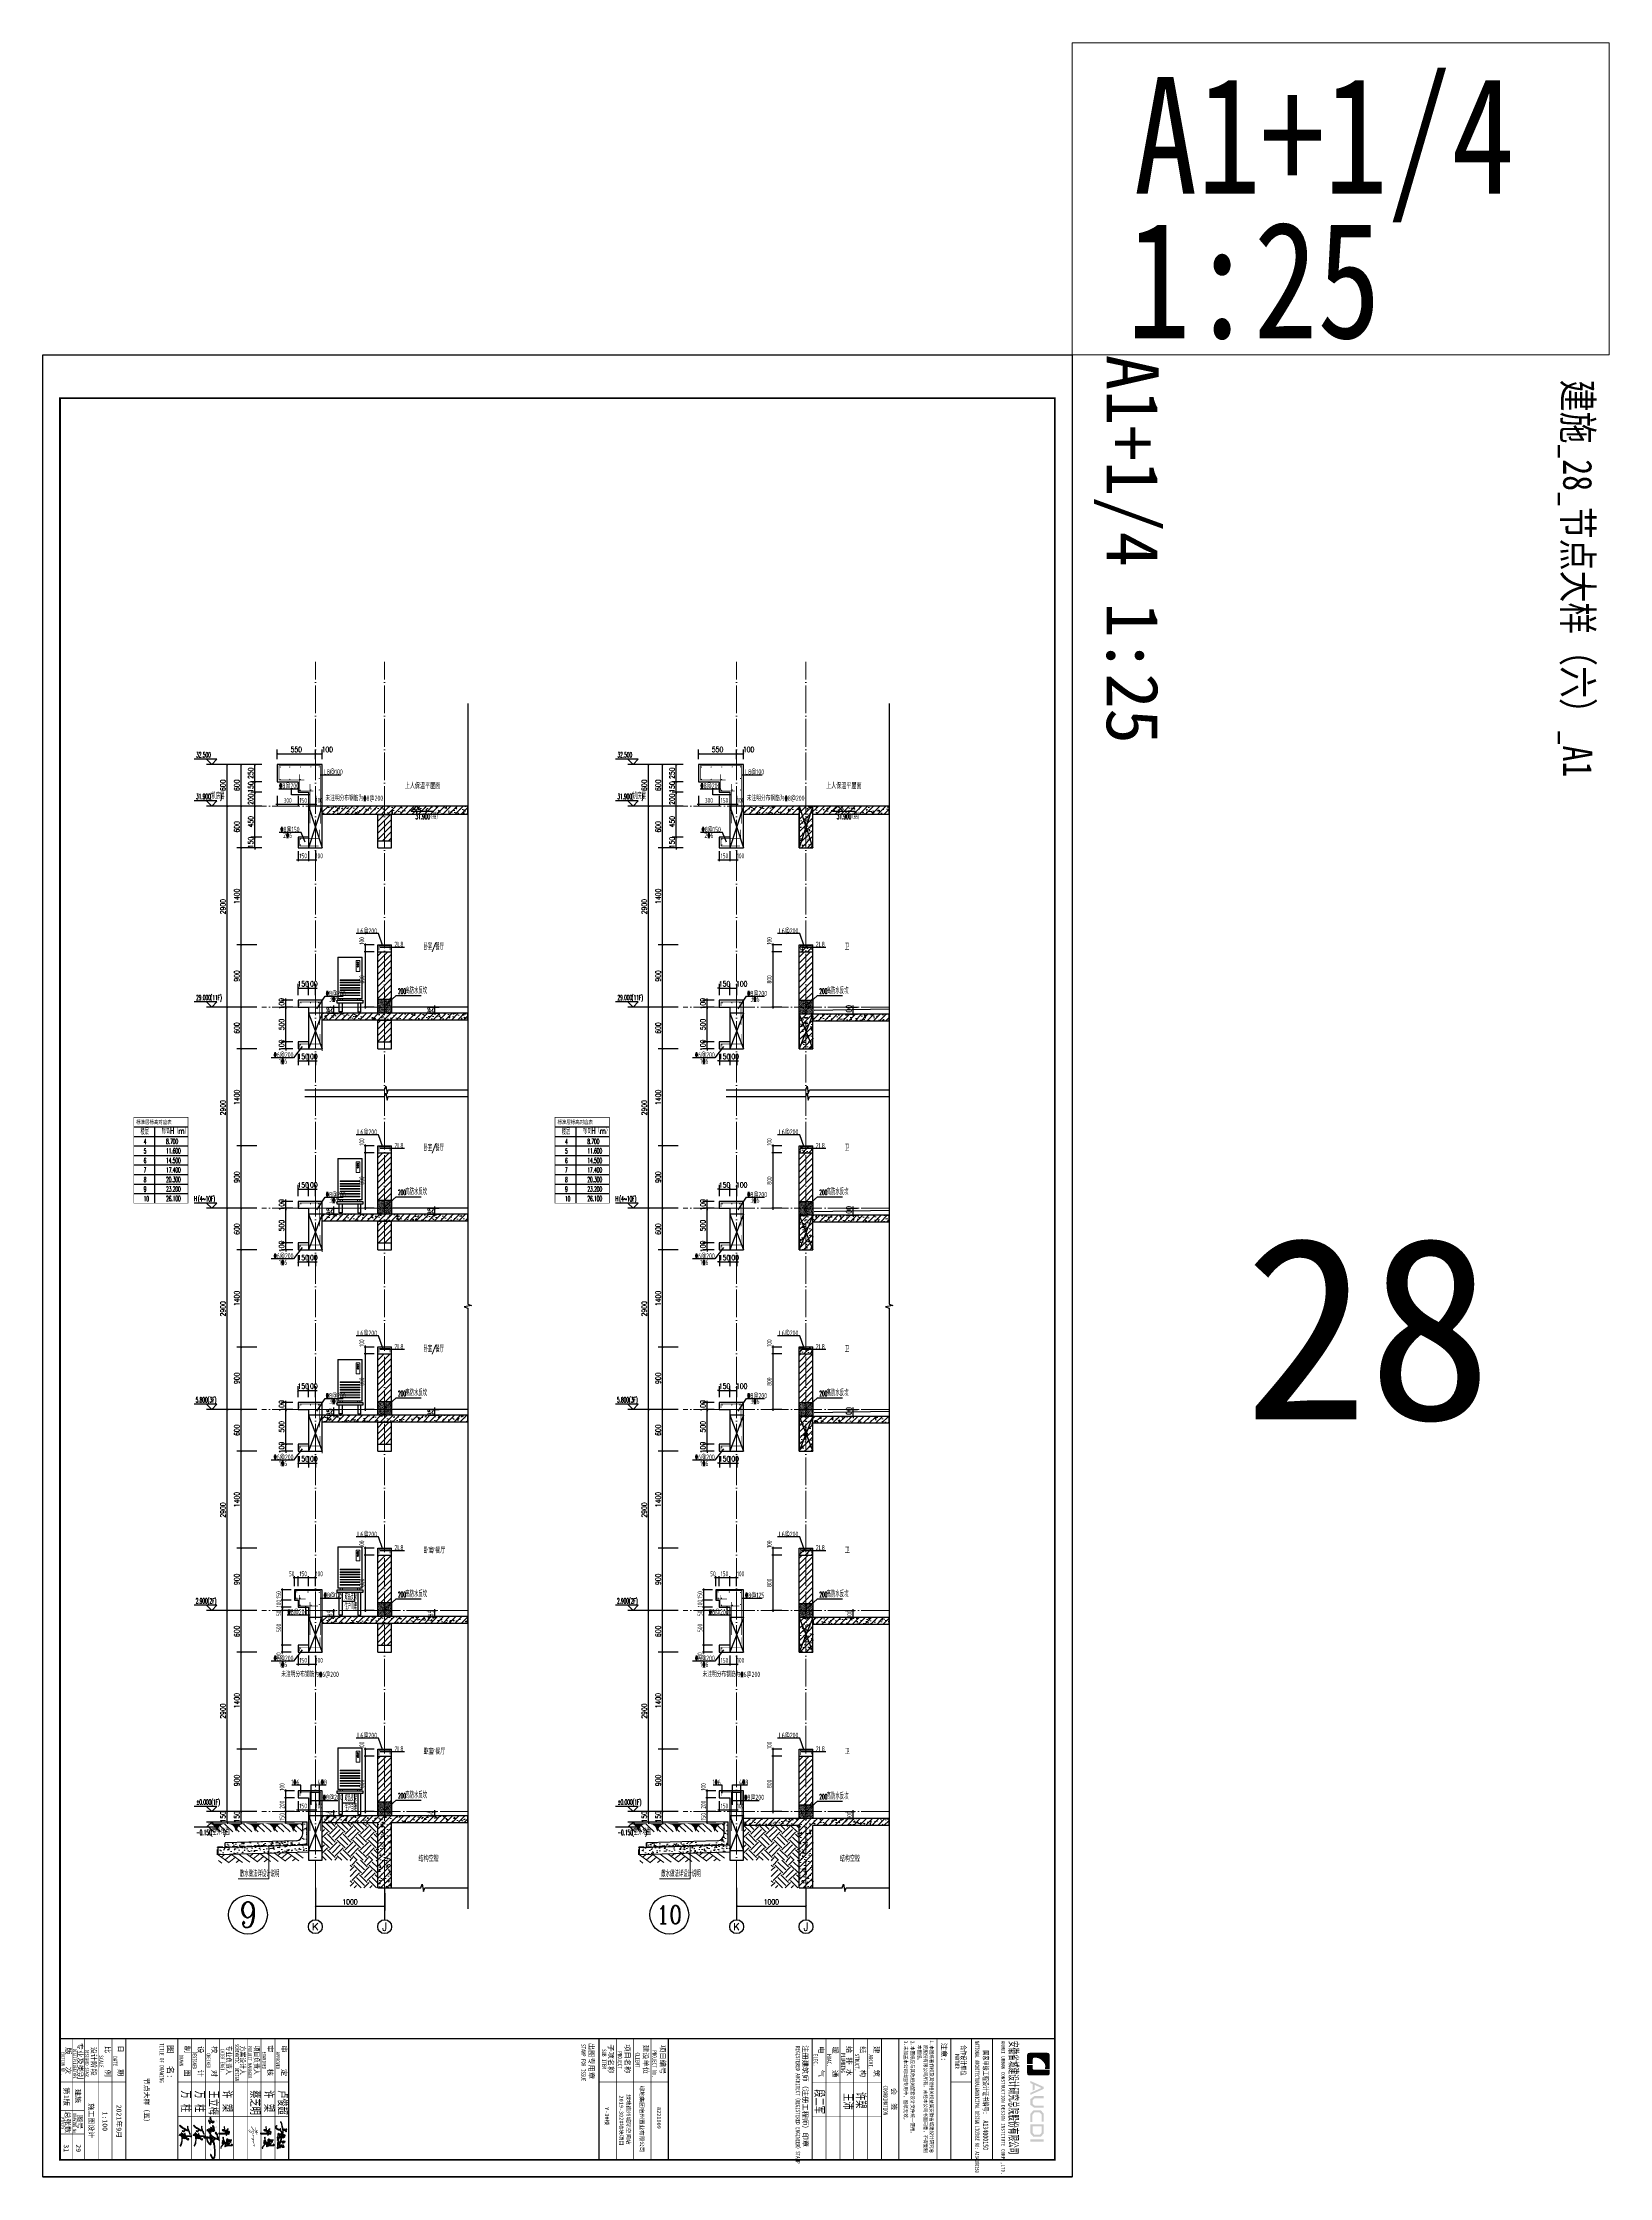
# Model space of a CAD drawing. Extents: x -668857 to 143095, y -247466 to 228182.
# Drawn here: x 81735 to 104335, y 147310 to 178091 of the extents above; entities that cross this region are included whole.
import ezdxf
from ezdxf.enums import TextEntityAlignment as Align

# ---------------------------------------------------------------- set-up
doc = ezdxf.new("R2010")
doc.units = 0
doc.header["$LTSCALE"] = 1000
doc.linetypes.add('DASH', pattern=[0.35, 0.25, -0.1])
doc.linetypes.add('DOTE', pattern=[2.42, 2, -0.2, 0.02, -0.2])
doc.layers.get('0').update_dxf_attribs({"linetype": 'CONTINUOUS'})
doc.layers.get('DEFPOINTS').update_dxf_attribs({"linetype": 'CONTINUOUS'})
for name, color, linetype in [('A-AXIS_TEXT', 7, 'CONTINUOUS'), ('AXIS', 3, 'CONTINUOUS'), ('C-Sheet-图框', 101, 'CONTINUOUS'), ('COLUMN', 4, 'CONTINUOUS'), ('DIM', 2, 'CONTINUOUS'), ('DIM_ELEV', 3, 'CONTINUOUS'), ('DIM_IDEN', 67, 'CONTINUOUS'), ('DIM_SYMB', 3, 'CONTINUOUS'), ('PUB_DIM', 3, 'CONTINUOUS'), ('PUB_TEXT', 2, 'CONTINUOUS'), ('REIN', 6, 'CONTINUOUS'), ('S-大样-砼线', 7, 'CONTINUOUS'), ('S-引出线', 40, 'CONTINUOUS'), ('TEXT', 2, 'CONTINUOUS'), ('WALL', 5, 'CONTINUOUS'), ('yichutu', 7, 'CONTINUOUS'), ('图签文字', 4, 'CONTINUOUS'), ('导图字', 7, 'CONTINUOUS'), ('看线', 251, 'CONTINUOUS'), ('空调外机', 8, 'CONTINUOUS'), ('立面-看线', 251, 'CONTINUOUS')]:
    doc.layers.add(name, color=color, linetype=linetype)
for name, color, linetype, lineweight in [('AXIS_TEXT', 7, 'CONTINUOUS', 20), ('DOTE', 19, 'DOTE', 9), ('PUB_HATCH', 8, 'CONTINUOUS', 9), ('内粉刷', 37, 'CONTINUOUS', 9), ('可改文字', 6, 'CONTINUOUS', 18), ('图框', 9, 'CONTINUOUS', 18), ('图签', 147, 'CONTINUOUS', 18), ('填充', 251, 'CONTINUOUS', 5), ('平面-排水沟', 86, 'CONTINUOUS', 15), ('平面-空调室外机', 143, 'CONTINUOUS', 9), ('立面-中轮廓线', 30, 'CONTINUOUS', 35), ('粉刷', 251, 'CONTINUOUS', 9)]:
    doc.layers.add(name, color=color, linetype=linetype, lineweight=lineweight)
doc.styles.add('_TCH_AXIS', font='COMPLEX', dxfattribs={"bigfont": 'GBCBIG'})
doc.styles.add('_TCH_DIM', font='SIMPLEX.shx', dxfattribs={"width": 0.7, "bigfont": 'GBCBIG.shx'})
doc.styles.add('_TCH_DIM_T3', font='SIMPLEX', dxfattribs={"width": 0.705882, "bigfont": 'GBCBIG'})
doc.styles.add('_TCH_LABEL', font='simhei.ttf')
doc.styles.add('C', font='simhei.ttf')
doc.styles.add('COMPLEX', font='COMPLEX')
doc.styles.add('DIM_FONT_T3', font='SIMPLEX', dxfattribs={"width": 0.705882, "bigfont": 'GBCBIG'})
doc.styles.add('HT', font='simhei.ttf')
doc.styles.add('TSSD_DIMENSION', font='Tssdeng.shx', dxfattribs={"width": 0.7, "bigfont": 'tssdchn.shx'})
doc.styles.add('TSSD_REIN', font='tssdeng.shx', dxfattribs={"width": 0.7, "height": 300, "bigfont": 'tssdchn.shx'})
doc.styles.add('w', font='tssdeng.shx', dxfattribs={"width": 0.8, "bigfont": 'tssdchn.shx'})
doc.styles.add('宋体', font='', dxfattribs={"height": 50})
doc.styles.add('建筑图签-1', font='simhei.ttf', dxfattribs={"width": 0.7})
doc.styles.add('建筑图签-2', font='TXT.shx', dxfattribs={"width": 0.5, "bigfont": 'HZTXT.shx'})
doc.styles.add('黑体', font='simhei.ttf')
doc.styles.get('宋体').set_extended_font_data('SimSun')
doc.dimstyles.new('_TCH_ARCH&&25', dxfattribs={"dimtxt": 74.375, "dimasz": 25, "dimexe": 62.5, "dimexo": 75, "dimgap": 25, "dimtad": 1, "dimdec": 0, "dimzin": 0, "dimdsep": 46, "dimtxsty": '_TCH_DIM_T3', "dimblk": 'ARCHTICK', "dimcen": 0.09, "dimclrt": 7, "dimazin": 0, "dimtfac": 1, "dimtdec": 0, "dimtix": 1, "dimtmove": 2, "dimatfit": 3, "dimldrblk": 'ARCHTICK', "dimfxl": 0, "dimtolj": 1, "dimtzin": 0, "dimarcsym": 0})
doc.dimstyles.new('TSSD_20_20', dxfattribs={"dimtxt": 60, "dimasz": 20, "dimexe": 20, "dimexo": 50, "dimgap": 20, "dimtad": 1, "dimdec": 0, "dimzin": 0, "dimdsep": 46, "dimtxsty": 'TSSD_DIMENSION', "dimblk": 'ARCHTICK', "dimblk1": 'ARCHTICK', "dimblk2": 'ARCHTICK', "dimcen": 0, "dimdle": 20, "dimclrt": 7, "dimadec": 0, "dimazin": 0, "dimtfac": 1, "dimtdec": 0, "dimtix": 1, "dimtmove": 2, "dimatfit": 3, "dimfxl": 0, "dimtolj": 1, "dimtzin": 0, "dimarcsym": 0})
pattern_1 = [(50, (28072.99, 249033.25), (143.452037, -12.550427), [15, -165]), (355, (28072.99, 249033.25), (-27.750267, 150.438427), [12, -132]), (100.4514, (28084.94, 249032.2), (115.701876, 137.88791), [12.74804, -140.22842]), (46.1842, (28072.99, 249073.25), (213.44821, -33.1038), [22.5, -247.5]), (96.6356, (28090.77, 249070.5), (186.93254, 194.82357), [19.12206, -210.3426]), (351.1842, (28072.99, 249073.25), (186.93239, 194.82372), [18, -198]), (21, (28092.99, 249063.25), (119.38141, -80.52378), [15, -165]), (326, (28092.99, 249063.25), (48.663066, 145.03001), [12, -132]), (71.4514, (28102.93, 249056.54), (168.044526, 64.5061), [12.74804, -140.22842]), (37.5, (28072.986, 249033.25), (2.431971, 66.578771), [0, -130.4, 0, -134, 0, -132.5]), (7.5, (28072.986, 249033.25), (52.613907, 78.882342), [0, -76.4, 0, -127.4, 0, -50.5]), (327.5, (28028.386, 249033.25), (106.764487, -4.510974), [0, -50, 0, -156, 0, -207]), (317.5, (28008.39, 249033.25), (116.637234, 20.020996), [0, -65, 0, -103.6, 0, -147])]
pattern_2 = [(45, (0, 0), (-44.194174, 44.194174), []), (50, (0, 0), (179.315046, -15.688034), [18.75, -206.25]), (355, (0, 0), (-34.687833, 188.048033), [15, -165]), (100.4514, (14.94, -1.3), (144.627345, 172.359886), [15.935047, -175.285528]), (46.1842, (0, 50), (266.81026, -41.379754), [28.125, -309.375]), (96.6356, (22.23, 46.55), (233.665676, 243.52947), [23.90257, -262.92825]), (351.1842, (0, 50), (233.66549, 243.52965), [22.5, -247.5]), (21, (25, 37.5), (149.226763, -100.654723), [18.75, -206.25]), (326, (25, 37.5), (60.828833, 181.28751), [15, -165]), (71.4514, (37.44, 29.11), (210.055657, 80.632624), [15.935047, -175.285528]), (37.5, (0, 0), (3.039964, 83.2234635), [0, -163, 0, -167.5, 0, -165.625]), (7.5, (0, 0), (65.767384, 98.602928), [0, -95.5, 0, -159.25, 0, -63.125]), (327.5, (-55.75, 0), (133.455609, -5.638718), [0, -62.5, 0, -195, 0, -258.75]), (317.5, (-80.75, 0), (145.796542, 25.026246), [0, -81.25, 0, -129.5, 0, -183.75])]
pattern_3 = [(45, (0, 44.88), (-44.1941915, 44.1941915), [])]
pattern_4 = [(45, (-956095.346, 321026.26), (-44.194174, 44.194174), []), (50, (-956095.35, 321026.26), (179.315046, -15.688034), [18.75, -206.25]), (355, (-956095.35, 321026.26), (-34.687833, 188.048033), [15, -165]), (100.4514, (-956080.4, 321024.95), (144.627345, 172.359886), [15.935047, -175.285528]), (46.1842, (-956095.35, 321076.26), (266.81026, -41.379754), [28.125, -309.375]), (96.6356, (-956073.1, 321072.8), (233.665676, 243.52947), [23.90257, -262.92825]), (351.1842, (-956095.35, 321076.26), (233.665486, 243.52965), [22.5, -247.5]), (21, (-956070.35, 321063.76), (149.226763, -100.654723), [18.75, -206.25]), (326, (-956070.35, 321063.76), (60.828833, 181.28751), [15, -165]), (71.4514, (-956057.91, 321055.37), (210.055657, 80.632624), [15.935047, -175.285528]), (37.5, (-956095.346, 321026.26), (3.039964, 83.2234635), [0, -163, 0, -167.5, 0, -165.625]), (7.5, (-956095.35, 321026.26), (65.767384, 98.602928), [0, -95.5, 0, -159.25, 0, -63.125]), (327.5, (-956151.096, 321026.26), (133.455609, -5.638718), [0, -62.5, 0, -195, 0, -258.75]), (317.5, (-956176.1, 321026.26), (145.796542, 25.026246), [0, -81.25, 0, -129.5, 0, -183.75])]
pattern_5 = [(45, (-956095.346, 321071.136), (-44.1941915, 44.1941915), [])]

# ---------------------------------------------------------------- blocks, each defined once
blk = doc.blocks.new('院标1')
h = blk.add_hatch(color=150)
h.dxf.hatch_style = 1
edge = h.paths.add_edge_path()
edge.add_spline(control_points=[(116373, 648379), (116379, 648379), (116382, 648379), (116391, 648379), (116391, 648379), (116391, 648379), (116616, 648379), (116616, 648379), (116616, 648379), (116616, 648379), (116616, 648054), (116616, 648054), (116616, 648054), (116616, 648054), (116108, 648054), (116108, 648054), (116108, 648054), (116028, 648054), (115963, 648111), (115963, 648199), (115963, 648199), (115963, 648199), (115963, 649215), (115963, 649215), (115963, 649215), (115963, 649295), (116018, 649360), (116108, 649360), (116108, 649360), (116108, 649360), (116897, 649360), (116897, 649360), (116897, 649360), (116897, 649360), (116897, 649080), (116897, 649080), (116897, 649080), (116897, 649080), (116566, 649140), (116356, 648859), (116356, 648859), (116245, 648719), (116240, 648545), (116247, 648466), (116247, 648466), (116254, 648386), (116247, 648466), (116247, 648466), (116247, 648466), (116247, 648466), (116258, 648374), (116373, 648379)], knot_values=[0, 0, 0, 0, 0.0714286, 0.0714286, 0.0714286, 0.1071429, 0.1428571, 0.1428571, 0.1428571, 0.1785714, 0.2142857, 0.2142857, 0.2142857, 0.25, 0.2857143, 0.2857143, 0.2857143, 0.3214286, 0.3571429, 0.3571429, 0.3571429, 0.3928571, 0.4285714, 0.4285714, 0.4285714, 0.4642857, 0.5, 0.5, 0.5, 0.5357143, 0.5714286, 0.5714286, 0.5714286, 0.6071429, 0.6428571, 0.6428571, 0.6428571, 0.6785714, 0.7142857, 0.7142857, 0.7142857, 0.75, 0.7857143, 0.7857143, 0.7857143, 0.8214286, 0.8571429, 0.8571429, 0.8571429, 0.9285714, 1, 1, 1, 1], degree=3, periodic=0)
h = blk.add_hatch(color=150)
h.dxf.hatch_style = 1
edge = h.paths.add_edge_path()
edge.add_spline(control_points=[(117268, 649215), (117268, 649215), (117268, 648199), (117268, 648199), (117268, 648199), (117268, 648114), (117212, 648054), (117123, 648054), (117123, 648054), (117123, 648054), (116663, 648054), (116663, 648054), (116663, 648054), (116663, 648054), (116663, 648379), (116663, 648379), (116663, 648379), (116663, 648379), (116865, 648379), (116865, 648379), (116865, 648379), (116907, 648379), (116941, 648413), (116941, 648455), (116941, 648455), (116941, 648455), (116941, 649360), (116941, 649360), (116941, 649360), (116941, 649360), (117123, 649360), (117123, 649360), (117123, 649360), (117204, 649360), (117268, 649306), (117268, 649215)], knot_values=[0, 0, 0, 0, 0.1, 0.1, 0.1, 0.15, 0.2, 0.2, 0.2, 0.25, 0.3, 0.3, 0.3, 0.35, 0.4, 0.4, 0.4, 0.45, 0.5, 0.5, 0.5, 0.55, 0.6, 0.6, 0.6, 0.65, 0.7, 0.7, 0.7, 0.75, 0.8, 0.8, 0.8, 0.9, 1, 1, 1, 1], degree=3, periodic=0)
blk = doc.blocks.new('ljc')
at = {"linetype": 'Continuous'}
h = blk.add_hatch(color=0, dxfattribs=at)
h.paths.add_polyline_path([(2023, 1568), (2019, 1564), (2020, 1562), (2024, 1562), (2022, 1552), (1955, 1538), (1933, 1530), (1930, 1527), (1929, 1525), (1931, 1523), (1944, 1524), (1946, 1526), (1942, 1528), (1960, 1535), (1967, 1535), (1975, 1538), (1985, 1539), (1998, 1543), (2010, 1544), (2018, 1547), (2025, 1546), (2035, 1549), (2061, 1550), (2052, 1537), (2042, 1528), (2028, 1521), (2023, 1521), (2018, 1526), (2015, 1527), (2013, 1525), (2013, 1521), (2019, 1516), (2022, 1508), (2022, 1494), (2012, 1477), (2000, 1469), (1988, 1467), (1982, 1473), (1980, 1480), (1978, 1482), (1978, 1475), (1981, 1468), (1988, 1463), (1994, 1463), (2005, 1467), (2018, 1478), (2027, 1493), (2028, 1504), (2025, 1517), (2033, 1518), (2054, 1533), (2067, 1549), (2067, 1552), (2064, 1555), (2029, 1553), (2036, 1575), (2049, 1591), (2047, 1593), (2043, 1592), (2028, 1573), (2025, 1589), (2021, 1597), (2018, 1599), (2017, 1597), (2020, 1590)])
h.paths.add_polyline_path([(2081, 1522), (2081, 1528), (2075, 1541), (2093, 1562), (2097, 1572), (2094, 1577), (2087, 1576), (2089, 1572), (2092, 1572), (2091, 1567), (2080, 1551), (2066, 1537), (2065, 1535), (2067, 1533), (2073, 1535), (2077, 1523), (2077, 1513), (2072, 1496), (2072, 1492), (2074, 1490), (2078, 1494), (2083, 1510), (2099, 1510), (2119, 1507), (2119, 1500), (2116, 1496), (2108, 1493), (2087, 1496), (2084, 1492), (2087, 1489), (2103, 1488), (2122, 1483), (2140, 1484), (2148, 1482), (2152, 1486), (2152, 1491), (2148, 1488), (2125, 1488), (2114, 1490), (2124, 1499), (2126, 1509), (2121, 1512), (2119, 1511), (2108, 1514), (2124, 1523), (2132, 1532), (2130, 1535), (2121, 1536), (2115, 1533), (2109, 1533), (2123, 1555), (2121, 1559), (2114, 1557), (2116, 1564), (2115, 1569), (2111, 1573), (2105, 1572), (2093, 1554)])
h.paths.add_polyline_path([(2089, 1535), (2097, 1535), (2112, 1551), (2116, 1552), (2111, 1543), (2099, 1528), (2101, 1526), (2114, 1528), (2121, 1531), (2124, 1530), (2118, 1524), (2101, 1515), (2084, 1514), (2084, 1518)], flags=16)
h.paths.add_polyline_path([(2093, 1537), (2095, 1540), (2103, 1546), (2096, 1537)], flags=16)
h.paths.add_polyline_path([(2093, 1544), (2094, 1549), (2106, 1568), (2109, 1569), (2111, 1567), (2108, 1554), (2104, 1550)], flags=16)
h.paths.add_polyline_path([(2141, 1534), (2138, 1533), (2137, 1531), (2142, 1527), (2155, 1522), (2158, 1523), (2153, 1528)])
h.paths.add_polyline_path([(2175, 1522), (2173, 1524), (2172, 1546), (2183, 1545), (2185, 1547), (2183, 1557), (2178, 1566), (2177, 1561), (2180, 1556), (2181, 1550), (2175, 1550), (2170, 1554), (2169, 1574), (2171, 1574), (2175, 1569), (2176, 1571), (2170, 1579), (2167, 1579), (2165, 1577), (2164, 1562), (2166, 1553), (2163, 1553), (2162, 1551), (2167, 1547), (2169, 1537), (2169, 1524), (2166, 1521), (2165, 1517), (2168, 1513), (2170, 1513), (2173, 1517), (2180, 1517), (2178, 1502), (2175, 1500), (2167, 1499), (2175, 1496), (2180, 1497), (2183, 1500), (2184, 1511), (2187, 1521), (2185, 1523)])
h.paths.add_polyline_path([(2233, 1542), (2233, 1564), (2231, 1567), (2215, 1558), (2210, 1557), (2206, 1552), (2211, 1548), (2211, 1551), (2229, 1560), (2228, 1542), (2227, 1537), (2224, 1533), (2220, 1534), (2213, 1542), (2211, 1543), (2209, 1541), (2209, 1508), (2189, 1508), (2187, 1506), (2191, 1503), (2213, 1503), (2217, 1511), (2222, 1516), (2232, 1518), (2234, 1513), (2234, 1505), (2227, 1505), (2232, 1502), (2232, 1500), (2228, 1497), (2229, 1493), (2239, 1495), (2243, 1489), (2243, 1486), (2212, 1492), (2189, 1492), (2179, 1494), (2176, 1496), (2167, 1496), (2164, 1498), (2154, 1499), (2147, 1503), (2144, 1503), (2143, 1501), (2144, 1498), (2153, 1494), (2174, 1491), (2186, 1487), (2211, 1487), (2222, 1484), (2230, 1484), (2243, 1480), (2249, 1480), (2251, 1482), (2244, 1496), (2246, 1499), (2238, 1503), (2239, 1513), (2237, 1520), (2233, 1523), (2224, 1522), (2214, 1516), (2212, 1522), (2213, 1536), (2220, 1530), (2228, 1530), (2230, 1532)])
at = {"color": 0, "linetype": 'Continuous'}
for points in [[(1930, 1527), (1929, 1525), (1931, 1523), (1944, 1524), (1946, 1526), (1942, 1528), (1960, 1535), (1967, 1535), (1975, 1538), (1985, 1539), (1998, 1543), (2010, 1544), (2018, 1547), (2025, 1546), (2035, 1549), (2061, 1550), (2052, 1537), (2042, 1528), (2028, 1521), (2023, 1521), (2018, 1526), (2015, 1527), (2013, 1525), (2013, 1521), (2019, 1516), (2022, 1508), (2022, 1494), (2012, 1477), (2000, 1469), (1988, 1467), (1982, 1473), (1980, 1480), (1978, 1482), (1978, 1475), (1981, 1468), (1988, 1463), (1994, 1463), (2005, 1467), (2018, 1478), (2027, 1493), (2028, 1504), (2025, 1517), (2033, 1518), (2054, 1533), (2067, 1549), (2067, 1552), (2064, 1555), (2029, 1553), (2036, 1575), (2049, 1591), (2047, 1593), (2043, 1592), (2028, 1573), (2025, 1589), (2021, 1597), (2018, 1599), (2017, 1597), (2020, 1590), (2023, 1568), (2019, 1564), (2020, 1562), (2024, 1562), (2022, 1552), (1955, 1538), (1933, 1530), (1930, 1527)], [(2016, 1561), (2015, 1560), (2017, 1560), (2016, 1561)], [(2017, 1562), (2016, 1561), (2019, 1561), (2017, 1562)], [(2066, 1537), (2065, 1535), (2067, 1533), (2073, 1535), (2077, 1523), (2077, 1513), (2072, 1496), (2072, 1492), (2074, 1490), (2078, 1494), (2083, 1510), (2099, 1510), (2119, 1507), (2119, 1500), (2116, 1496), (2108, 1493), (2087, 1496), (2084, 1492), (2087, 1489), (2103, 1488), (2122, 1483), (2140, 1484), (2148, 1482), (2152, 1486), (2152, 1491), (2148, 1488), (2125, 1488), (2114, 1490), (2124, 1499), (2126, 1509), (2121, 1512), (2119, 1511), (2108, 1514), (2124, 1523), (2132, 1532), (2130, 1535), (2121, 1536), (2115, 1533), (2109, 1533), (2123, 1555), (2121, 1559), (2114, 1557), (2116, 1564), (2115, 1569), (2111, 1573), (2105, 1572), (2093, 1554), (2081, 1522), (2081, 1528), (2075, 1541), (2093, 1562), (2097, 1572), (2094, 1577), (2087, 1576), (2089, 1572), (2092, 1572), (2091, 1567), (2080, 1551), (2066, 1537)], [(2084, 1514), (2084, 1518), (2089, 1535), (2097, 1535), (2112, 1551), (2116, 1552), (2111, 1543), (2099, 1528), (2101, 1526), (2114, 1528), (2121, 1531), (2124, 1530), (2118, 1524), (2101, 1515), (2084, 1514)], [(2093, 1544), (2094, 1549), (2106, 1568), (2109, 1569), (2111, 1567), (2108, 1554), (2104, 1550), (2093, 1544)], [(2093, 1537), (2095, 1540), (2103, 1546), (2096, 1537), (2093, 1537)], [(2144, 1503), (2143, 1501), (2144, 1498), (2153, 1494), (2174, 1491), (2186, 1487), (2211, 1487), (2222, 1484), (2230, 1484), (2243, 1480), (2249, 1480), (2251, 1482), (2244, 1496), (2246, 1499), (2238, 1503), (2239, 1513), (2237, 1520), (2233, 1523), (2224, 1522), (2214, 1516), (2212, 1522), (2213, 1536), (2220, 1530), (2228, 1530), (2230, 1532), (2233, 1542), (2233, 1564), (2231, 1567), (2215, 1558), (2210, 1557), (2206, 1552), (2211, 1548), (2211, 1551), (2229, 1560), (2228, 1542), (2227, 1537), (2224, 1533), (2220, 1534), (2213, 1542), (2211, 1543), (2209, 1541), (2209, 1508), (2189, 1508), (2187, 1506), (2191, 1503), (2213, 1503), (2217, 1511), (2222, 1516), (2232, 1518), (2234, 1513), (2234, 1505), (2227, 1505), (2232, 1502), (2232, 1500), (2228, 1497), (2229, 1493), (2239, 1495), (2243, 1489), (2243, 1486), (2212, 1492), (2189, 1492), (2179, 1494), (2176, 1496), (2167, 1496), (2164, 1498), (2154, 1499), (2147, 1503), (2144, 1503)], [(2163, 1553), (2162, 1551), (2167, 1547), (2169, 1537), (2169, 1524), (2166, 1521), (2165, 1517), (2168, 1513), (2170, 1513), (2173, 1517), (2180, 1517), (2178, 1502), (2175, 1500), (2167, 1499), (2175, 1496), (2180, 1497), (2183, 1500), (2184, 1511), (2187, 1521), (2185, 1523), (2175, 1522), (2173, 1524), (2172, 1546), (2183, 1545), (2185, 1547), (2183, 1557), (2178, 1566), (2177, 1561), (2180, 1556), (2181, 1550), (2175, 1550), (2170, 1554), (2169, 1574), (2171, 1574), (2175, 1569), (2176, 1571), (2170, 1579), (2167, 1579), (2165, 1577), (2164, 1562), (2166, 1553), (2163, 1553)], [(2177, 1569), (2176, 1570), (2175, 1567), (2177, 1565), (2177, 1569)], [(2138, 1533), (2137, 1531), (2142, 1527), (2155, 1522), (2158, 1523), (2153, 1528), (2141, 1534), (2138, 1533)]]:
    blk.add_lwpolyline(points, dxfattribs=at)
blk = doc.blocks.new('A$C6AF37BC7')
h = blk.add_hatch(color=256)
h.paths.add_polyline_path([(660, -48), (672, -48), (678, -96)], flags=16)
h.paths.add_polyline_path([(708, 144), (702, 150), (660, 126), (672, 66), (666, 36), (456, -42), (366, -60), (294, -60), (276, -72), (288, -96), (456, -72), (612, -12), (564, -102), (552, -114), (546, -96), (534, -102), (534, -138), (558, -144), (654, -18), (654, 6), (672, 12), (678, -30), (648, -30), (642, -54), (654, -84), (654, -138), (684, -168), (708, -156), (714, -60), (804, -108), (948, -228), (1038, -258), (1062, -258), (1074, -246), (1056, -228), (1032, -228), (954, -192), (786, -60), (708, -30), (714, 24), (756, 30), (816, 54), (954, 48), (972, 66), (948, 84), (810, 84), (702, 48), (690, 120), (726, 132), (720, 144)])
h.paths.add_polyline_path([(852, 216), (864, 216), (870, 174), (840, 198)], flags=16)
h.paths.add_polyline_path([(-312, 282), (-318, 288), (-336, 288), (-348, 276), (-246, 180), (-222, 192), (-222, 210)], flags=17)
h.paths.add_polyline_path([(546, 330), (552, 330), (564, 300), (558, 216), (486, 174), (462, 180), (438, 222)], flags=16)
h.paths.add_polyline_path([(-102, 342), (-48, 336), (-18, 324), (18, 324), (-36, 246), (-174, 96), (-156, 246), (-132, 306)], flags=16)
h.paths.add_polyline_path([(-66, 366), (-72, 372), (-108, 372), (-138, 342), (-168, 288), (-192, 192), (-204, 18), (-228, -78), (-228, 6), (-258, 42), (-306, 48), (-438, 12), (-456, 12), (-468, 24), (-498, 0), (-486, -12), (-420, -12), (-318, 18), (-270, 18), (-252, -6), (-252, -102), (-264, -138), (-240, -156), (-216, -132), (-192, -72), (-174, 60), (-108, 66), (12, 108), (0, 0), (0, -366), (-18, -342), (-24, -372), (-6, -396), (24, -396), (24, -78), (42, 120), (108, 132), (132, 144), (144, 162), (132, 174), (66, 162), (48, 210), (48, 240), (18, 240), (12, 138), (-144, 90), (-114, 138), (-24, 228), (54, 330), (36, 354), (-18, 354)])
h.paths.add_polyline_path([(756, 378), (750, 384), (732, 384), (714, 366), (732, 360), (738, 324), (714, 180), (714, 156), (726, 144), (750, 162), (762, 366)])
h.paths.add_polyline_path([(498, 516), (492, 522), (474, 516), (492, 474), (486, 378), (444, 336), (468, 324), (552, 366), (426, 246), (408, 210), (414, 192), (462, 150), (504, 150), (552, 180), (552, 138), (570, 132), (582, 150), (588, 198), (666, 258), (648, 246), (690, 240), (702, 258), (666, 294), (588, 240), (588, 324), (564, 348), (630, 402), (654, 426), (654, 438), (636, 444), (534, 390), (576, 432), (618, 456), (630, 480), (606, 486), (570, 462), (516, 408), (516, 492)])
h.paths.add_polyline_path([(846, 594), (840, 600), (828, 600), (798, 570), (780, 522), (792, 516), (840, 570), (852, 516), (864, 264), (840, 246), (792, 246), (786, 258), (804, 294), (804, 324), (786, 330), (756, 264), (756, 240), (810, 204), (786, 174), (792, 162), (822, 186), (888, 102), (900, 96), (918, 114), (894, 216), (882, 510), (870, 570)])
at = {"linetype": 'Continuous'}
for points in [[(-66, 366), (-72, 372), (-108, 372), (-138, 342), (-168, 288), (-192, 192), (-204, 18), (-228, -78), (-228, 6), (-258, 42), (-306, 48), (-438, 12), (-456, 12), (-468, 24), (-498, 0), (-486, -12), (-420, -12), (-318, 18), (-270, 18), (-252, -6), (-252, -102), (-264, -138), (-240, -156), (-216, -132), (-192, -72), (-174, 60), (-108, 66), (12, 108), (0, 0), (0, -366), (-18, -342), (-24, -372), (-6, -396), (24, -396), (24, -78), (42, 120), (108, 132), (132, 144), (144, 162), (132, 174), (66, 162), (48, 210), (48, 240), (18, 240), (12, 138), (-144, 90), (-114, 138), (-24, 228), (54, 330), (36, 354), (-18, 354), (-66, 366)], [(-312, 282), (-318, 288), (-336, 288), (-348, 276), (-246, 180), (-222, 192), (-222, 210), (-312, 282)], [(-102, 342), (-48, 336), (-18, 324), (18, 324), (-36, 246), (-174, 96), (-156, 246), (-132, 306), (-102, 342)], [(708, 144), (702, 150), (660, 126), (672, 66), (666, 36), (456, -42), (366, -60), (294, -60), (276, -72), (288, -96), (456, -72), (612, -12), (564, -102), (552, -114), (546, -96), (534, -102), (534, -138), (558, -144), (654, -18), (654, 6), (672, 12), (678, -30), (648, -30), (642, -54), (654, -84), (654, -138), (684, -168), (708, -156), (714, -60), (804, -108), (948, -228), (1038, -258), (1062, -258), (1074, -246), (1056, -228), (1032, -228), (954, -192), (786, -60), (708, -30), (714, 24), (756, 30), (816, 54), (954, 48), (972, 66), (948, 84), (810, 84), (702, 48), (690, 120), (726, 132), (720, 144), (708, 144)], [(498, 516), (492, 522), (474, 516), (492, 474), (486, 378), (444, 336), (468, 324), (552, 366), (426, 246), (408, 210), (414, 192), (462, 150), (504, 150), (552, 180), (552, 138), (570, 132), (582, 150), (588, 198), (666, 258), (648, 246), (690, 240), (702, 258), (666, 294), (588, 240), (588, 324), (564, 348), (630, 402), (654, 426), (654, 438), (636, 444), (534, 390), (576, 432), (618, 456), (630, 480), (606, 486), (570, 462), (516, 408), (516, 492), (498, 516)], [(546, 330), (552, 330), (564, 300), (558, 216), (486, 174), (462, 180), (438, 222), (546, 330)], [(756, 378), (750, 384), (732, 384), (714, 366), (732, 360), (738, 324), (714, 180), (714, 156), (726, 144), (750, 162), (762, 366), (756, 378)], [(846, 594), (840, 600), (828, 600), (798, 570), (780, 522), (792, 516), (840, 570), (852, 516), (864, 264), (840, 246), (792, 246), (786, 258), (804, 294), (804, 324), (786, 330), (756, 264), (756, 240), (810, 204), (786, 174), (792, 162), (822, 186), (888, 102), (900, 96), (918, 114), (894, 216), (882, 510), (870, 570), (846, 594)], [(852, 216), (864, 216), (870, 174), (840, 198), (852, 216)], [(660, -48), (672, -48), (678, -96), (660, -48)]]:
    blk.add_lwpolyline(points, dxfattribs=at)
blk = doc.blocks.new('GFDDDDRG')
at = {"linetype": 'Continuous'}
h = blk.add_hatch(color=256, dxfattribs=at)
h.paths.add_polyline_path([(897805, -158637), (897807, -158635), (897807, -158631), (897799, -158625), (897787, -158637), (897769, -158637), (897738, -158625), (897688, -158595), (897657, -158571), (897649, -158568), (897588, -158517), (897568, -158497), (897559, -158502), (897559, -158506), (897571, -158514), (897579, -158523), (897652, -158581), (897658, -158583), (897672, -158595), (897730, -158632), (897765, -158647), (897786, -158650), (897798, -158646)])
h.paths.add_polyline_path([(897868, -158758), (897870, -158757), (897868, -158743), (897856, -158722), (897846, -158692), (897838, -158680), (897825, -158644), (897822, -158641), (897820, -158631), (897816, -158623), (897811, -158602), (897805, -158589), (897801, -158560), (897801, -158535), (897798, -158527), (897792, -158539), (897792, -158571), (897802, -158616), (897810, -158631), (897811, -158640), (897823, -158670), (897829, -158679), (897835, -158698), (897849, -158727), (897849, -158733), (897858, -158760), (897862, -158763)])
h.paths.add_polyline_path([(897717, -158653), (897718, -158652), (897718, -158647), (897711, -158643), (897685, -158665), (897679, -158667), (897642, -158656), (897636, -158659), (897634, -158667), (897642, -158673), (897655, -158673), (897666, -158677), (897687, -158679), (897700, -158671)])
h.paths.add_polyline_path([(897903, -158820), (897904, -158818), (897904, -158815), (897898, -158809), (897876, -158814), (897853, -158814), (897738, -158802), (897723, -158772), (897717, -158751), (897717, -158739), (897712, -158734), (897705, -158736), (897703, -158745), (897712, -158770), (897712, -158776), (897724, -158799), (897706, -158800), (897681, -158797), (897673, -158782), (897667, -158776), (897691, -158790), (897696, -158790), (897699, -158787), (897694, -158778), (897678, -158770), (897648, -158749), (897643, -158742), (897627, -158725), (897625, -158721), (897618, -158719), (897612, -158725), (897643, -158758), (897664, -158787), (897669, -158794), (897655, -158796), (897628, -158790), (897618, -158790), (897612, -158775), (897613, -158772), (897637, -158772), (897642, -158775), (897645, -158769), (897642, -158766), (897618, -158763), (897610, -158764), (897604, -158748), (897600, -158743), (897592, -158746), (897597, -158764), (897568, -158769), (897562, -158772), (897555, -158781), (897559, -158790), (897562, -158788), (897591, -158793), (897607, -158799), (897616, -158827), (897622, -158863), (897624, -158937), (897622, -158955), (897619, -158962), (897621, -158973), (897618, -158977), (897618, -158989), (897610, -159012), (897610, -159021), (897586, -159073), (897577, -159084), (897579, -159091), (897585, -159096), (897592, -159093), (897604, -159072), (897616, -159042), (897625, -159013), (897633, -158968), (897636, -158931), (897634, -158875), (897631, -158863), (897630, -158836), (897621, -158799), (897636, -158803), (897670, -158806), (897672, -158811), (897666, -158829), (897676, -158839), (897679, -158836), (897679, -158827), (897687, -158814), (897687, -158808), (897718, -158809), (897732, -158812), (897751, -158829), (897763, -158835), (897777, -158838), (897780, -158832), (897754, -158820), (897748, -158812), (897879, -158826), (897889, -158826)])
h.paths.add_polyline_path([(897822, -158907), (897823, -158905), (897823, -158893), (897820, -158889), (897813, -158887), (897808, -158890), (897805, -158896), (897810, -158902), (897805, -158905), (897798, -158904), (897777, -158893), (897738, -158865), (897733, -158859), (897715, -158847), (897703, -158835), (897697, -158835), (897693, -158841), (897693, -158853), (897696, -158859), (897684, -158853), (897667, -158851), (897658, -158859), (897654, -158857), (897640, -158842), (897634, -158845), (897645, -158865), (897658, -158874), (897669, -158874), (897675, -158865), (897681, -158865), (897709, -158880), (897715, -158872), (897706, -158850), (897789, -158913), (897801, -158917), (897811, -158917), (897822, -158910)], flags=17)
h = blk.add_hatch(color=256, dxfattribs=at)
h.paths.add_polyline_path([(898205, -158637), (898207, -158635), (898207, -158631), (898199, -158625), (898187, -158637), (898169, -158637), (898138, -158625), (898088, -158595), (898057, -158571), (898049, -158568), (897988, -158517), (897968, -158497), (897959, -158502), (897959, -158506), (897971, -158514), (897979, -158523), (898052, -158581), (898058, -158583), (898072, -158595), (898130, -158632), (898165, -158647), (898186, -158650), (898198, -158646)])
h.paths.add_polyline_path([(898268, -158758), (898270, -158757), (898268, -158743), (898256, -158722), (898246, -158692), (898238, -158680), (898225, -158644), (898222, -158641), (898220, -158631), (898216, -158623), (898211, -158602), (898205, -158589), (898201, -158560), (898201, -158535), (898198, -158527), (898192, -158539), (898192, -158571), (898202, -158616), (898210, -158631), (898211, -158640), (898223, -158670), (898229, -158679), (898235, -158698), (898249, -158727), (898249, -158733), (898258, -158760), (898262, -158763)])
h.paths.add_polyline_path([(898117, -158653), (898118, -158652), (898118, -158647), (898111, -158643), (898085, -158665), (898079, -158667), (898042, -158656), (898036, -158659), (898034, -158667), (898042, -158673), (898055, -158673), (898066, -158677), (898087, -158679), (898100, -158671)])
h.paths.add_polyline_path([(898303, -158820), (898304, -158818), (898304, -158815), (898298, -158809), (898276, -158814), (898253, -158814), (898138, -158802), (898123, -158772), (898117, -158751), (898117, -158739), (898112, -158734), (898105, -158736), (898103, -158745), (898112, -158770), (898112, -158776), (898124, -158799), (898106, -158800), (898081, -158797), (898073, -158782), (898067, -158776), (898091, -158790), (898096, -158790), (898099, -158787), (898094, -158778), (898078, -158770), (898048, -158749), (898043, -158742), (898027, -158725), (898025, -158721), (898018, -158719), (898012, -158725), (898043, -158758), (898064, -158787), (898069, -158794), (898055, -158796), (898028, -158790), (898018, -158790), (898012, -158775), (898013, -158772), (898037, -158772), (898042, -158775), (898045, -158769), (898042, -158766), (898018, -158763), (898010, -158764), (898004, -158748), (898000, -158743), (897992, -158746), (897997, -158764), (897968, -158769), (897962, -158772), (897955, -158781), (897959, -158790), (897962, -158788), (897991, -158793), (898007, -158799), (898016, -158827), (898022, -158863), (898024, -158937), (898022, -158955), (898019, -158962), (898021, -158973), (898018, -158977), (898018, -158989), (898010, -159012), (898010, -159021), (897986, -159073), (897977, -159084), (897979, -159091), (897985, -159096), (897992, -159093), (898004, -159072), (898016, -159042), (898025, -159013), (898033, -158968), (898036, -158931), (898034, -158875), (898031, -158863), (898030, -158836), (898021, -158799), (898036, -158803), (898070, -158806), (898072, -158811), (898066, -158829), (898076, -158839), (898079, -158836), (898079, -158827), (898087, -158814), (898087, -158808), (898118, -158809), (898132, -158812), (898151, -158829), (898163, -158835), (898177, -158838), (898180, -158832), (898154, -158820), (898148, -158812), (898279, -158826), (898289, -158826)])
h.paths.add_polyline_path([(898222, -158907), (898223, -158905), (898223, -158893), (898220, -158889), (898213, -158887), (898208, -158890), (898205, -158896), (898210, -158902), (898205, -158905), (898198, -158904), (898177, -158893), (898138, -158865), (898133, -158859), (898115, -158847), (898103, -158835), (898097, -158835), (898093, -158841), (898093, -158853), (898096, -158859), (898084, -158853), (898067, -158851), (898058, -158859), (898054, -158857), (898040, -158842), (898034, -158845), (898045, -158865), (898058, -158874), (898069, -158874), (898075, -158865), (898081, -158865), (898109, -158880), (898115, -158872), (898106, -158850), (898189, -158913), (898201, -158917), (898211, -158917), (898222, -158910)], flags=17)
h = blk.add_hatch(color=0, dxfattribs=at)
h.paths.add_polyline_path([(898707, -158934), (898709, -158931), (898704, -158917), (898704, -158899), (898689, -158885), (898689, -158873), (898666, -158819), (898649, -158761), (898612, -158709), (898600, -158709), (898591, -158724), (898612, -158741), (898635, -158778), (898646, -158819), (898672, -158873), (898672, -158885), (898640, -158876), (898594, -158873), (898565, -158865), (898488, -158816), (898421, -158686), (898396, -158649), (898373, -158626), (898361, -158626), (898352, -158634), (898349, -158652), (898364, -158654), (898370, -158649), (898396, -158680), (898459, -158798), (898439, -158796), (898430, -158807), (898430, -158816), (898453, -158842), (898462, -158842), (898465, -158836), (898453, -158822), (898470, -158830), (898485, -158853), (898479, -158856), (898465, -158850), (898401, -158847), (898384, -158842), (898263, -158842), (898257, -158847), (898257, -158856), (898263, -158862), (898427, -158868), (898488, -158876), (898499, -158888), (898496, -158891), (898473, -158882), (898450, -158888), (898439, -158899), (898442, -158919), (898473, -158948), (898453, -158968), (898453, -158994), (898447, -159009), (898450, -159020), (898447, -159029), (898424, -159017), (898387, -158977), (898364, -158931), (898358, -158902), (898347, -158882), (898344, -158908), (898355, -158954), (898373, -158989), (898410, -159032), (898439, -159049), (898459, -159049), (898468, -159035), (898468, -159009), (898476, -158974), (898488, -158974), (898514, -158986), (898525, -158977), (898519, -158966), (898499, -158957), (898459, -158911), (898485, -158908), (898502, -158914), (898491, -158917), (898488, -158922), (898519, -158942), (898522, -158966), (898528, -158971), (898542, -159046), (898548, -159058), (898554, -159107), (898560, -159118), (898568, -159230), (898563, -159377), (898557, -159409), (898545, -159438), (898534, -159449), (898522, -159449), (898505, -159432), (898468, -159349), (898462, -159343), (898456, -159346), (898456, -159363), (898476, -159418), (898496, -159452), (898517, -159470), (898528, -159472), (898542, -159467), (898557, -159452), (898574, -159418), (898583, -159363), (898586, -159216), (898580, -159138), (898574, -159121), (898563, -159032), (898540, -158951), (898545, -158951), (898557, -158940), (898551, -158928), (898534, -158922), (898554, -158919), (898557, -158905), (898548, -158899), (898525, -158896), (898517, -158885), (898571, -158891), (898580, -158899), (898600, -158894), (898684, -158911), (898701, -158937)])
h.paths.add_polyline_path([(898519, -158859), (898522, -158862), (898508, -158859), (898502, -158850)], flags=16)
h.paths.add_polyline_path([(898344, -158876), (898347, -158879), (898347, -158868), (898341, -158873)], flags=17)
h.paths.add_polyline_path([(898476, -159222), (898479, -159216), (898459, -159176), (898447, -159167), (898445, -159182), (898456, -159207), (898456, -159225), (898468, -159233)], flags=17)
h.paths.add_polyline_path([(898519, -158410), (898522, -158410), (898517, -158413)], flags=16)
h.paths.add_polyline_path([(898557, -158404), (898560, -158401), (898560, -158392), (898551, -158387), (898514, -158392), (898502, -158390), (898485, -158358), (898459, -158286), (898450, -158277), (898445, -158277), (898436, -158289), (898482, -158392), (898462, -158392), (898427, -158381), (898413, -158352), (898398, -158358), (898396, -158369), (898419, -158418), (898421, -158436), (898433, -158453), (898442, -158450), (898442, -158430), (898433, -158398), (898470, -158413), (898496, -158415), (898508, -158430), (898522, -158427), (898534, -158415)])
h.paths.add_polyline_path([(898563, -158600), (898565, -158597), (898560, -158588), (898554, -158554), (898522, -158508), (898511, -158513), (898508, -158528), (898528, -158548), (898534, -158559), (898537, -158577), (898522, -158582), (898465, -158565), (898453, -158565), (898447, -158571), (898447, -158580), (898456, -158588), (898522, -158614), (898528, -158620), (898537, -158617), (898508, -158600)])
h.paths.add_polyline_path([(898571, -158654), (898574, -158652), (898571, -158634), (898554, -158626), (898551, -158631), (898560, -158640), (898540, -158649), (898499, -158646), (898436, -158617), (898413, -158594), (898401, -158600), (898401, -158614), (898427, -158654), (898468, -158692), (898476, -158692), (898479, -158686), (898442, -158640), (898508, -158669), (898551, -158666)])
h.paths.add_polyline_path([(898629, -158545), (898632, -158542), (898623, -158531), (898617, -158531), (898606, -158545), (898603, -158562), (898594, -158574), (898614, -158577)])
h.paths.add_polyline_path([(898649, -158413), (898652, -158410), (898652, -158398), (898632, -158355), (898632, -158341), (898623, -158335), (898614, -158352), (898635, -158404), (898632, -158410), (898637, -158418)])
h = blk.add_hatch(color=0, dxfattribs=at)
h.dxf.hatch_style = 1
h.paths.add_polyline_path([(899783, -158695), (899785, -158695), (899787, -158697), (899789, -158696), (899791, -158699), (899801, -158706), (899787, -158710)], flags=16)
h.paths.add_polyline_path([(899767, -158687), (899770, -158687), (899774, -158691), (899774, -158695), (899777, -158706), (899777, -158711), (899762, -158712), (899756, -158711), (899755, -158709), (899754, -158704), (899761, -158693)], flags=16)
h.paths.add_polyline_path([(899567, -158635), (899579, -158637), (899582, -158640), (899585, -158640), (899587, -158643), (899593, -158645), (899594, -158647), (899599, -158652), (899601, -158655), (899611, -158663), (899611, -158667), (899618, -158673), (899620, -158678), (899624, -158681), (899626, -158687), (899628, -158690), (899628, -158691), (899625, -158692), (899623, -158695), (899615, -158695), (899612, -158697), (899600, -158696), (899583, -158684), (899583, -158683), (899573, -158673), (899573, -158671), (899565, -158660), (899565, -158657), (899563, -158654), (899563, -158639)], flags=16)
h.paths.add_polyline_path([(899571, -158627), (899570, -158626), (899562, -158628), (899556, -158634), (899554, -158642), (899553, -158655), (899555, -158656), (899558, -158668), (899561, -158674), (899564, -158676), (899566, -158680), (899571, -158684), (899570, -158686), (899572, -158687), (899580, -158695), (899582, -158695), (899585, -158699), (899595, -158704), (899607, -158707), (899611, -158709), (899615, -158706), (899623, -158704), (899625, -158703), (899629, -158702), (899631, -158699), (899634, -158699), (899634, -158702), (899638, -158707), (899640, -158713), (899643, -158715), (899643, -158719), (899646, -158722), (899648, -158731), (899651, -158732), (899651, -158735), (899655, -158742), (899655, -158745), (899656, -158746), (899657, -158750), (899660, -158755), (899660, -158758), (899663, -158761), (899667, -158775), (899668, -158777), (899670, -158785), (899672, -158789), (899672, -158792), (899676, -158803), (899676, -158807), (899680, -158815), (899679, -158819), (899682, -158823), (899683, -158833), (899685, -158835), (899684, -158837), (899686, -158839), (899687, -158851), (899688, -158854), (899693, -158908), (899692, -158917), (899691, -158921), (899688, -158923), (899685, -158921), (899684, -158918), (899681, -158915), (899679, -158910), (899663, -158885), (899659, -158882), (899656, -158877), (899652, -158874), (899652, -158872), (899649, -158871), (899649, -158867), (899647, -158866), (899646, -158867), (899640, -158861), (899635, -158862), (899631, -158867), (899634, -158870), (899634, -158873), (899637, -158877), (899638, -158880), (899647, -158891), (899648, -158895), (899651, -158897), (899651, -158900), (899655, -158906), (899656, -158909), (899674, -158928), (899681, -158932), (899684, -158935), (899683, -158938), (899686, -158940), (899687, -158947), (899689, -158948), (899689, -158951), (899691, -158955), (899695, -158966), (899695, -158979), (899690, -158977), (899686, -158974), (899683, -158967), (899675, -158963), (899669, -158964), (899667, -158967), (899667, -158971), (899671, -158974), (899671, -158976), (899683, -158993), (899684, -158999), (899691, -159006), (899693, -159012), (899696, -159015), (899695, -159016), (899705, -159037), (899705, -159040), (899710, -159051), (899714, -159067), (899715, -159068), (899715, -159077), (899718, -159085), (899716, -159091), (899712, -159091), (899707, -159087), (899705, -159087), (899702, -159083), (899698, -159082), (899695, -159077), (899686, -159071), (899681, -159073), (899678, -159076), (899679, -159079), (899689, -159088), (899695, -159091), (899701, -159096), (899703, -159096), (899706, -159099), (899713, -159103), (899719, -159103), (899725, -159099), (899727, -159091), (899726, -159072), (899723, -159066), (899723, -159062), (899717, -159047), (899715, -159038), (899712, -159035), (899709, -159023), (899703, -159013), (899702, -159009), (899697, -159003), (899697, -159001), (899695, -158999), (899691, -158989), (899695, -158991), (899703, -158988), (899703, -158983), (899705, -158981), (899705, -158973), (899701, -158955), (899698, -158949), (899692, -158933), (899697, -158931), (899700, -158924), (899699, -158921), (899702, -158919), (899703, -158910), (899702, -158897), (899700, -158895), (899701, -158887), (899700, -158881), (899699, -158879), (899699, -158864), (899697, -158859), (899698, -158858), (899695, -158855), (899696, -158847), (899695, -158839), (899693, -158836), (899690, -158816), (899687, -158815), (899686, -158804), (899681, -158791), (899677, -158775), (899675, -158773), (899675, -158771), (899671, -158762), (899670, -158757), (899663, -158742), (899663, -158739), (899659, -158734), (899659, -158731), (899656, -158728), (899656, -158725), (899651, -158716), (899650, -158712), (899646, -158708), (899646, -158706), (899643, -158704), (899643, -158702), (899639, -158694), (899647, -158688), (899657, -158679), (899664, -158669), (899666, -158665), (899671, -158660), (899671, -158647), (899669, -158646), (899663, -158651), (899658, -158660), (899658, -158663), (899643, -158680), (899636, -158686), (899634, -158686), (899631, -158679), (899626, -158674), (899625, -158671), (899621, -158667), (899619, -158663), (899615, -158659), (899613, -158655), (899593, -158636), (899581, -158630), (899578, -158630), (899575, -158627)])
h.paths.add_polyline_path([(899631, -158530), (899631, -158529), (899627, -158529), (899623, -158533), (899624, -158542), (899630, -158553), (899632, -158555), (899633, -158560), (899637, -158564), (899638, -158567), (899642, -158571), (899643, -158575), (899647, -158577), (899647, -158579), (899660, -158595), (899660, -158597), (899663, -158599), (899664, -158604), (899669, -158611), (899670, -158616), (899674, -158624), (899674, -158629), (899676, -158631), (899677, -158637), (899679, -158639), (899680, -158647), (899683, -158653), (899683, -158655), (899684, -158656), (899686, -158666), (899692, -158684), (899692, -158689), (899699, -158722), (899699, -158724), (899701, -158736), (899700, -158752), (899702, -158755), (899702, -158775), (899699, -158788), (899696, -158787), (899693, -158783), (899689, -158782), (899686, -158784), (899686, -158788), (899693, -158795), (899702, -158799), (899707, -158796), (899710, -158788), (899711, -158779), (899709, -158775), (899711, -158771), (899711, -158752), (899709, -158744), (899710, -158740), (899708, -158736), (899709, -158732), (899707, -158729), (899708, -158726), (899707, -158712), (899704, -158707), (899705, -158704), (899703, -158698), (899702, -158687), (899700, -158686), (899701, -158685), (899694, -158663), (899693, -158655), (899691, -158652), (899690, -158645), (899688, -158644), (899679, -158618), (899687, -158624), (899711, -158647), (899729, -158660), (899734, -158665), (899738, -158666), (899739, -158669), (899759, -158682), (899753, -158688), (899747, -158699), (899743, -158703), (899742, -158710), (899746, -158715), (899751, -158718), (899752, -158717), (899755, -158719), (899768, -158720), (899776, -158720), (899778, -158719), (899779, -158719), (899781, -158724), (899780, -158727), (899782, -158729), (899782, -158737), (899783, -158739), (899783, -158743), (899785, -158747), (899787, -158763), (899791, -158769), (899796, -158769), (899799, -158766), (899799, -158760), (899795, -158747), (899795, -158741), (899791, -158733), (899788, -158717), (899803, -158712), (899816, -158711), (899819, -158706), (899818, -158700), (899816, -158699), (899806, -158695), (899801, -158692), (899797, -158691), (899780, -158683), (899781, -158681), (899779, -158679), (899781, -158675), (899815, -158649), (899819, -158644), (899819, -158641), (899818, -158639), (899811, -158639), (899796, -158653), (899776, -158667), (899775, -158662), (899774, -158660), (899772, -158649), (899771, -158647), (899771, -158643), (899766, -158626), (899767, -158623), (899765, -158623), (899763, -158606), (899761, -158599), (899761, -158592), (899759, -158587), (899759, -158583), (899760, -158580), (899759, -158579), (899759, -158563), (899757, -158562), (899750, -158562), (899746, -158565), (899747, -158579), (899745, -158582), (899748, -158584), (899751, -158594), (899751, -158596), (899754, -158605), (899754, -158613), (899755, -158615), (899755, -158619), (899757, -158620), (899756, -158623), (899760, -158635), (899759, -158639), (899761, -158645), (899763, -158647), (899763, -158654), (899766, -158658), (899765, -158661), (899767, -158663), (899768, -158674), (899767, -158675), (899765, -158675), (899760, -158671), (899757, -158671), (899755, -158667), (899748, -158665), (899739, -158658), (899731, -158653), (899728, -158650), (899713, -158639), (899682, -158608), (899671, -158596), (899662, -158575), (899658, -158570), (899656, -158564), (899653, -158561), (899649, -158552), (899643, -158546), (899643, -158543), (899635, -158535)])
at = {"layer": '图框'}
h = blk.add_hatch(color=256, dxfattribs=at)
h.paths.add_polyline_path([(922489, -158906), (922489, -158969), (922104, -158969), (922104, -158906)])
h.paths.add_polyline_path([(922431, -158530), (922168, -158530), (922168, -158710), (922221, -158772), (922380, -158772), (922431, -158712)], flags=16)
h.paths.add_polyline_path([(922490, -158471), (922109, -158471), (922109, -158732), (922194, -158831), (922408, -158831), (922490, -158733)])
h.paths.add_polyline_path([(922492, -158399), (922434, -158399), (922434, -158196), (922378, -158129), (922219, -158129), (922167, -158196), (922167, -158400), (922107, -158400), (922107, -158169), (922194, -158067), (922408, -158067), (922492, -158166)])
h.paths.add_polyline_path([(922491, -157658), (922491, -157718), (922235, -157718), (922170, -157775), (922170, -157880), (922235, -157937), (922491, -157937), (922491, -157994), (922217, -157994), (922108, -157912), (922108, -157743), (922218, -157658)])
h.paths.add_polyline_path([(922490, -157392), (922490, -157450), (922108, -157621), (922108, -157564), (922425, -157423), (922231, -157335), (922231, -157471), (922173, -157501), (922173, -157311), (922107, -157282), (922107, -157220)])
at = {"linetype": 'Continuous'}
for points in [[(897903, -158820), (897904, -158818), (897904, -158815), (897898, -158809), (897876, -158814), (897853, -158814), (897738, -158802), (897723, -158772), (897717, -158751), (897717, -158739), (897712, -158734), (897705, -158736), (897703, -158745), (897712, -158770), (897712, -158776), (897724, -158799), (897706, -158800), (897681, -158797), (897673, -158782), (897667, -158776), (897691, -158790), (897696, -158790), (897699, -158787), (897694, -158778), (897678, -158770), (897648, -158749), (897643, -158742), (897627, -158725), (897625, -158721), (897618, -158719), (897612, -158725), (897643, -158758), (897664, -158787), (897669, -158794), (897655, -158796), (897628, -158790), (897618, -158790), (897612, -158775), (897613, -158772), (897637, -158772), (897642, -158775), (897645, -158769), (897642, -158766), (897618, -158763), (897610, -158764), (897604, -158748), (897600, -158743), (897592, -158746), (897597, -158764), (897568, -158769), (897562, -158772), (897555, -158781), (897559, -158790), (897562, -158788), (897591, -158793), (897607, -158799), (897616, -158827), (897622, -158863), (897624, -158937), (897622, -158955), (897619, -158962), (897621, -158973), (897618, -158977), (897618, -158989), (897610, -159012), (897610, -159021), (897586, -159073), (897577, -159084), (897579, -159091), (897585, -159096), (897592, -159093), (897604, -159072), (897616, -159042), (897625, -159013), (897633, -158968), (897636, -158931), (897634, -158875), (897631, -158863), (897630, -158836), (897621, -158799), (897636, -158803), (897670, -158806), (897672, -158811), (897666, -158829), (897676, -158839), (897679, -158836), (897679, -158827), (897687, -158814), (897687, -158808), (897718, -158809), (897732, -158812), (897751, -158829), (897763, -158835), (897777, -158838), (897780, -158832), (897754, -158820), (897748, -158812), (897879, -158826), (897889, -158826), (897903, -158820)], [(897805, -158637), (897807, -158635), (897807, -158631), (897799, -158625), (897787, -158637), (897769, -158637), (897738, -158625), (897688, -158595), (897657, -158571), (897649, -158568), (897588, -158517), (897568, -158497), (897559, -158502), (897559, -158506), (897571, -158514), (897579, -158523), (897652, -158581), (897658, -158583), (897672, -158595), (897730, -158632), (897765, -158647), (897786, -158650), (897798, -158646), (897805, -158637)], [(897717, -158653), (897718, -158652), (897718, -158647), (897711, -158643), (897685, -158665), (897679, -158667), (897642, -158656), (897636, -158659), (897634, -158667), (897642, -158673), (897655, -158673), (897666, -158677), (897687, -158679), (897700, -158671), (897717, -158653)], [(897868, -158758), (897870, -158757), (897868, -158743), (897856, -158722), (897846, -158692), (897838, -158680), (897825, -158644), (897822, -158641), (897820, -158631), (897816, -158623), (897811, -158602), (897805, -158589), (897801, -158560), (897801, -158535), (897798, -158527), (897792, -158539), (897792, -158571), (897802, -158616), (897810, -158631), (897811, -158640), (897823, -158670), (897829, -158679), (897835, -158698), (897849, -158727), (897849, -158733), (897858, -158760), (897862, -158763), (897868, -158758)], [(898303, -158820), (898304, -158818), (898304, -158815), (898298, -158809), (898276, -158814), (898253, -158814), (898138, -158802), (898123, -158772), (898117, -158751), (898117, -158739), (898112, -158734), (898105, -158736), (898103, -158745), (898112, -158770), (898112, -158776), (898124, -158799), (898106, -158800), (898081, -158797), (898073, -158782), (898067, -158776), (898091, -158790), (898096, -158790), (898099, -158787), (898094, -158778), (898078, -158770), (898048, -158749), (898043, -158742), (898027, -158725), (898025, -158721), (898018, -158719), (898012, -158725), (898043, -158758), (898064, -158787), (898069, -158794), (898055, -158796), (898028, -158790), (898018, -158790), (898012, -158775), (898013, -158772), (898037, -158772), (898042, -158775), (898045, -158769), (898042, -158766), (898018, -158763), (898010, -158764), (898004, -158748), (898000, -158743), (897992, -158746), (897997, -158764), (897968, -158769), (897962, -158772), (897955, -158781), (897959, -158790), (897962, -158788), (897991, -158793), (898007, -158799), (898016, -158827), (898022, -158863), (898024, -158937), (898022, -158955), (898019, -158962), (898021, -158973), (898018, -158977), (898018, -158989), (898010, -159012), (898010, -159021), (897986, -159073), (897977, -159084), (897979, -159091), (897985, -159096), (897992, -159093), (898004, -159072), (898016, -159042), (898025, -159013), (898033, -158968), (898036, -158931), (898034, -158875), (898031, -158863), (898030, -158836), (898021, -158799), (898036, -158803), (898070, -158806), (898072, -158811), (898066, -158829), (898076, -158839), (898079, -158836), (898079, -158827), (898087, -158814), (898087, -158808), (898118, -158809), (898132, -158812), (898151, -158829), (898163, -158835), (898177, -158838), (898180, -158832), (898154, -158820), (898148, -158812), (898279, -158826), (898289, -158826), (898303, -158820)], [(898205, -158637), (898207, -158635), (898207, -158631), (898199, -158625), (898187, -158637), (898169, -158637), (898138, -158625), (898088, -158595), (898057, -158571), (898049, -158568), (897988, -158517), (897968, -158497), (897959, -158502), (897959, -158506), (897971, -158514), (897979, -158523), (898052, -158581), (898058, -158583), (898072, -158595), (898130, -158632), (898165, -158647), (898186, -158650), (898198, -158646), (898205, -158637)], [(898003, -158781), (898003, -158785), (897979, -158779), (897985, -158776), (897998, -158775), (898003, -158781)], [(898117, -158653), (898118, -158652), (898118, -158647), (898111, -158643), (898085, -158665), (898079, -158667), (898042, -158656), (898036, -158659), (898034, -158667), (898042, -158673), (898055, -158673), (898066, -158677), (898087, -158679), (898100, -158671), (898117, -158653)], [(898268, -158758), (898270, -158757), (898268, -158743), (898256, -158722), (898246, -158692), (898238, -158680), (898225, -158644), (898222, -158641), (898220, -158631), (898216, -158623), (898211, -158602), (898205, -158589), (898201, -158560), (898201, -158535), (898198, -158527), (898192, -158539), (898192, -158571), (898202, -158616), (898210, -158631), (898211, -158640), (898223, -158670), (898229, -158679), (898235, -158698), (898249, -158727), (898249, -158733), (898258, -158760), (898262, -158763), (898268, -158758)], [(897822, -158907), (897823, -158905), (897823, -158893), (897820, -158889), (897813, -158887), (897808, -158890), (897805, -158896), (897810, -158902), (897805, -158905), (897798, -158904), (897777, -158893), (897738, -158865), (897733, -158859), (897715, -158847), (897703, -158835), (897697, -158835), (897693, -158841), (897693, -158853), (897696, -158859), (897684, -158853), (897667, -158851), (897658, -158859), (897654, -158857), (897640, -158842), (897634, -158845), (897645, -158865), (897658, -158874), (897669, -158874), (897675, -158865), (897681, -158865), (897709, -158880), (897715, -158872), (897706, -158850), (897789, -158913), (897801, -158917), (897811, -158917), (897822, -158910), (897822, -158907)], [(898222, -158907), (898223, -158905), (898223, -158893), (898220, -158889), (898213, -158887), (898208, -158890), (898205, -158896), (898210, -158902), (898205, -158905), (898198, -158904), (898177, -158893), (898138, -158865), (898133, -158859), (898115, -158847), (898103, -158835), (898097, -158835), (898093, -158841), (898093, -158853), (898096, -158859), (898084, -158853), (898067, -158851), (898058, -158859), (898054, -158857), (898040, -158842), (898034, -158845), (898045, -158865), (898058, -158874), (898069, -158874), (898075, -158865), (898081, -158865), (898109, -158880), (898115, -158872), (898106, -158850), (898189, -158913), (898201, -158917), (898211, -158917), (898222, -158910), (898222, -158907)]]:
    blk.add_lwpolyline(points, dxfattribs=at)
at = {"color": 0, "linetype": 'Continuous'}
for points in [[(898707, -158934), (898709, -158931), (898704, -158917), (898704, -158899), (898689, -158885), (898689, -158873), (898666, -158819), (898649, -158761), (898612, -158709), (898600, -158709), (898591, -158724), (898612, -158741), (898635, -158778), (898646, -158819), (898672, -158873), (898672, -158885), (898640, -158876), (898594, -158873), (898565, -158865), (898488, -158816), (898421, -158686), (898396, -158649), (898373, -158626), (898361, -158626), (898352, -158634), (898349, -158652), (898364, -158654), (898370, -158649), (898396, -158680), (898459, -158798), (898439, -158796), (898430, -158807), (898430, -158816), (898453, -158842), (898462, -158842), (898465, -158836), (898453, -158822), (898470, -158830), (898485, -158853), (898479, -158856), (898465, -158850), (898401, -158847), (898384, -158842), (898263, -158842), (898257, -158847), (898257, -158856), (898263, -158862), (898427, -158868), (898488, -158876), (898499, -158888), (898496, -158891), (898473, -158882), (898450, -158888), (898439, -158899), (898442, -158919), (898473, -158948), (898453, -158968), (898453, -158994), (898447, -159009), (898450, -159020), (898447, -159029), (898424, -159017), (898387, -158977), (898364, -158931), (898358, -158902), (898347, -158882), (898344, -158908), (898355, -158954), (898373, -158989), (898410, -159032), (898439, -159049), (898459, -159049), (898468, -159035), (898468, -159009), (898476, -158974), (898488, -158974), (898514, -158986), (898525, -158977), (898519, -158966), (898499, -158957), (898459, -158911), (898485, -158908), (898502, -158914), (898491, -158917), (898488, -158922), (898519, -158942), (898522, -158966), (898528, -158971), (898542, -159046), (898548, -159058), (898554, -159107), (898560, -159118), (898568, -159230), (898563, -159377), (898557, -159409), (898545, -159438), (898534, -159449), (898522, -159449), (898505, -159432), (898468, -159349), (898462, -159343), (898456, -159346), (898456, -159363), (898476, -159418), (898496, -159452), (898517, -159470), (898528, -159472), (898542, -159467), (898557, -159452), (898574, -159418), (898583, -159363), (898586, -159216), (898580, -159138), (898574, -159121), (898563, -159032), (898540, -158951), (898545, -158951), (898557, -158940), (898551, -158928), (898534, -158922), (898554, -158919), (898557, -158905), (898548, -158899), (898525, -158896), (898517, -158885), (898571, -158891), (898580, -158899), (898600, -158894), (898684, -158911), (898701, -158937), (898707, -158934)], [(898557, -158404), (898560, -158401), (898560, -158392), (898551, -158387), (898514, -158392), (898502, -158390), (898485, -158358), (898459, -158286), (898450, -158277), (898445, -158277), (898436, -158289), (898482, -158392), (898462, -158392), (898427, -158381), (898413, -158352), (898398, -158358), (898396, -158369), (898419, -158418), (898421, -158436), (898433, -158453), (898442, -158450), (898442, -158430), (898433, -158398), (898470, -158413), (898496, -158415), (898508, -158430), (898522, -158427), (898534, -158415), (898557, -158404)], [(898571, -158654), (898574, -158652), (898571, -158634), (898554, -158626), (898551, -158631), (898560, -158640), (898540, -158649), (898499, -158646), (898436, -158617), (898413, -158594), (898401, -158600), (898401, -158614), (898427, -158654), (898468, -158692), (898476, -158692), (898479, -158686), (898442, -158640), (898508, -158669), (898551, -158666), (898571, -158654)], [(898563, -158600), (898565, -158597), (898560, -158588), (898554, -158554), (898522, -158508), (898511, -158513), (898508, -158528), (898528, -158548), (898534, -158559), (898537, -158577), (898522, -158582), (898465, -158565), (898453, -158565), (898447, -158571), (898447, -158580), (898456, -158588), (898522, -158614), (898528, -158620), (898537, -158617), (898508, -158600), (898563, -158600)], [(898519, -158410), (898522, -158410), (898517, -158413), (898519, -158410)], [(898519, -158859), (898522, -158862), (898508, -158859), (898502, -158850), (898519, -158859)]]:
    blk.add_lwpolyline(points, dxfattribs=at)
at = {"layer": '图框'}
for p, q in [((920410, -156002), (920410, -159502)), ((921010, -156002), (921010, -159502)), ((921010, -156002), (921010, -159502))]:
    blk.add_line(p, q, dxfattribs=at)
blk.add_lwpolyline([(923310, -107437), (923310, -159999), (893610, -159999), (893610, -107437)], close=True, dxfattribs=at)
blk.add_lwpolyline([(923310, -107437), (923310, -159999), (893610, -159999), (893610, -107437)], close=True, dxfattribs=at)
at = {"layer": '图框', "const_width": 50}
blk.add_lwpolyline([(894110, -159499), (922810, -159499), (922810, -108687), (894110, -108687)], close=True, dxfattribs=at)
at = {"layer": '图框'}
for points, const_width in [([(894110, -156002), (922810, -156002)], 35), ([(894460, -156002), (894460, -158077)], 17.5), ([(894810, -156002), (894810, -159502)], 17.5), ([(894810, -156002), (894810, -159252)], 17.5), ([(895210, -156002), (895210, -159502)], 17.5), ([(895610, -156002), (895610, -159502)], 17.5), ([(896010, -156002), (896010, -159502)], 35), ([(897510, -156002), (897510, -159502)], 35), ([(897910, -156002), (897910, -159502)], 17.5), ([(898310, -156002), (898310, -159502)], 17.5), ([(898710, -156002), (898710, -159502)], 17.5), ([(899110, -156002), (899110, -159502)], 17.5), ([(899510, -156002), (899510, -159502)], 17.5), ([(899910, -156002), (899910, -159502)], 17.5), ([(900310, -156002), (900310, -159502)], 17.5), ([(900710, -159502), (900710, -156002)], 35), ([(900710, -156002), (900710, -159502)], 35), ([(909660, -159502), (909660, -156002)], 35), ([(910160, -156002), (910160, -159502)], 17.5), ([(910660, -156002), (910660, -159502)], 17.5), ([(911160, -156002), (911160, -159502)], 17.5), ([(911660, -156002), (911660, -159502)], 35), ([(911660, -156002), (911660, -159502)], 35), ([(915810, -156006), (915810, -159506)], 35), ([(916210, -156006), (916210, -159506)], 17.5), ([(916610, -156006), (916610, -159506)], 17.5), ([(917010, -156006), (917010, -159506)], 17.5), ([(917410, -156006), (917410, -159506)], 17.5), ([(917810, -156006), (917810, -159506)], 35), ([(917810, -156006), (917810, -159506)], 35), ([(918310, -156006), (918310, -159506)], 30), ([(919410, -156002), (919410, -159502)], 17.5), ([(919810, -156002), (919810, -159502)], 30), ([(919810, -156002), (919810, -159502)], 30), ([(920410, -156002), (920410, -159502)], 30), ([(920410, -156002), (920410, -159502)], 30), ([(921010, -156002), (921010, -159502)], 30), ([(894110, -157252), (894810, -157252)], 17.5), ([(894810, -157252), (896010, -157252)], 17.5), ([(897510, -157252), (900710, -157252)], 17.5), ([(909660, -157252), (911660, -157252)], 17.5), ([(917810, -157256), (915810, -157256)], 17.5), ([(920410, -157252), (919810, -157252)], 17.5), ([(894110, -158077), (894810, -158077)], 17.5), ([(894110, -158077), (894810, -158077)], 17.5), ([(894110, -158077), (894810, -158077)], 17.5), ([(894460, -158077), (894460, -159502)], 17.5), ([(894110, -158752), (894810, -158752)], 17.5), ([(897510, -158254), (900710, -158254)], 17.5), ([(897515, -158252), (900715, -158252)], 17.5), ([(917810, -158256), (915810, -158256)], 17.5)]:
    blk.add_lwpolyline(points, dxfattribs=dict(at, const_width=const_width))
at = {"rotation": 270}
for name, p, xscale, yscale, zscale in [('院标1', (597985, -98428), 0.5, 0.5, 0.5), ('A$C6AF37BC7', (898850, -158732), 0.3999999999068677, 0.4000000000232831, 0.4), ('A$C6AF37BC7', (900050, -158732), 0.3999999999068677, 0.4000000000232831, 0.4)]:
    blk.add_blockref(name, p, dxfattribs=dict(at, xscale=xscale, yscale=yscale, zscale=zscale))
at = {"color": 0, "linetype": 'Continuous', "xscale": 2.399999999906868, "yscale": 2.399999999906868, "zscale": 2.399999999906868, "rotation": 270}
blk.add_blockref('ljc', (896819, -153767, -39423053), dxfattribs=at)
at = {"layer": '图框'}
for s, height, style, width, p in [('DISCIPLIUE&TYPE', 100, '建筑图签-1', 0.7, (894483, -156293)), ('DESIGNED STAGE', 100, '建筑图签-1', 0.7, (894840, -156318)), ('TITLE OF DRAWING', 125, '建筑图签-1', 0.7, (896986, -156129)), ('SCHEMATIC  DESIGN', 110, '建筑图签-1', 0.7, (899160, -156153, -899)), ('PROJECT MANAGER', 110, '建筑图签-1', 0.7, (899534, -156204, -899)), ('STAMP FOR ISSUE', 125, '建筑图签-1', 0.7, (909150, -156158)), ('SUB ITEM', 125, '建筑图签-1', 0.7, (909748, -156303)), ('PROJECT No.', 125, '建筑图签-1', 0.7, (911202, -156337, -899)), ('REGISTERED ARCHITECT（REGISTERED ENGINEER）STAMP', 125, '建筑图签-1', 0.7, (915339, -156216)), ('3.未加盖本公司出图专用章，图纸无效。', 105, 'HT', 0.88, (918459, -156061)), (' 2.本图纸应与其他相关配套设计文件统一使用。 ', 105, 'HT', 0.88, (918656, -155989)), ('本图纸。', 105, 'HT', 0.88, (918854, -156184)), ('院股份有限公司所有。未经本公司书面同意，不得复制', 105, 'HT', 0.88, (919029, -156184)), ('1.本图纸著作权及其他相关权益属安徽省城建设计研究总', 105, 'HT', 0.88, (919206, -156045)), ('NATIONAL ARCHITECTURAL&MUNICIPAL DESIGN LICENSE NO: A134000150', 125, '建筑图签-1', 0.6, (920507, -156070)), ('ANHUI URBAN CONSTRUCTION DESIGN INSTITUTE CORP.,LTD.', 100, '建筑图签-1', 0.91, (921271, -156061)), ('EDITION NO .', 100, '建筑图签-1', 0.7, (894147, -156385)), ('SCALE', 125, '建筑图签-1', 0.7, (895235, -156480)), ('DATE', 125, '建筑图签-1', 0.7, (895634, -156510)), ('EXAMINED  ', 110, '建筑图签-1', 0.7, (899947, -156373, -899)), ('APPROVED ', 110, '建筑图签-1', 0.7, (900342, -156377)), ('PROJECT', 125, '建筑图签-1', 0.7, (910203, -156366)), ('CLIENT', 125, '建筑图签-1', 0.7, (910713, -156399)), ('ELEC.', 125, '建筑图签-1', 0.7, (915850, -156441)), ('HVAC.', 125, '建筑图签-1', 0.7, (916242, -156449)), ('PLUMBING', 125, '建筑图签-1', 0.7, (916639, -156417)), ('STRUCT.', 125, '建筑图签-1', 0.7, (917042, -156437)), ('ARCHI.', 125, '建筑图签-1', 0.7, (917441, -156457)), ('PARTNER', 125, '建筑图签-1', 0.6, (919927, -156439)), ('COORDINATION', 125, '建筑图签-1', 0.7, (917866, -157352)), ('DRAWING No.', 100, '建筑图签-1', 0.7, (894480, -158154)), ('PIECES', 100, '建筑图签-1', 0.7, (894130, -158269))]:
    blk.add_text(s, height=height, rotation=270, dxfattribs=dict(at, style=style, width=width)).set_placement(p)
at = {"layer": '图框', "style": '建筑图签-1', "width": 0.7}
for s, p in [('CHIEF ENGI.', (898797, -156634)), (' DRAWN   ', (897610, -156694)), ('DESIGNED ', (897993, -156662)), ('CHECKED  ', (898394, -156698))]:
    blk.add_text(s, height=110, rotation=270, dxfattribs=at).set_placement(p, align=Align.MIDDLE)
at = {"layer": '图签', "color": 2, "style": '宋体'}
for s, height, p in [('建施', 143.3, (894556, -157454)), ('绿地集团宿州置业有限公司', 114.67, (910841, -157355)), ('1', 143, (894222, -157624)), ('施工图设计', 143.3, (894941, -157868)), ('1:100', 143.3, (895337, -158105)), ('2021年9月', 143.3, (895741, -157907)), ('Y-3#楼', 114.7, (909834, -157977)), ('2019-302#地块项目', 114.67, (910249, -157640)), ('绿地宿州城际空间站', 114.7, (910454, -157607)), ('8221009', 114.7, (911334, -157973)), ('31', 143.3, (894219, -159050))]:
    blk.add_text(s, height=height, rotation=270, dxfattribs=at).set_placement(p)
at = {"layer": '图签文字', "color": 7, "style": '建筑图签-1'}
for s, height, p in [('版   次 ', 150, (894271, -156250)), ('专业及类别', 150, (894616, -156121)), ('设计阶段', 150, (895010, -156228)), ('比    例', 150, (895411, -156213)), ('日    期', 150, (895784, -156194)), ('图   名:', 175, (897207, -156180)), ('制    图', 150, (897706, -156204)), ('设    计', 150, (898093, -156216)), ('校    对', 150, (898494, -156219)), ('审    核', 150, (900098, -156189)), ('审    定', 150, (900499, -156196)), ('出图专用章', 150, (909369, -156120)), ('子项名称', 150, (909930, -156165)), ('项目名称', 150, (910408, -156165)), ('建设单位', 150, (910937, -156182)), ('项目编号', 150, (911426, -156186)), ('注册建筑师（注册工程师）印章', 150, (915537, -156190)), ('电    气', 150, (916001, -156219)), ('暖    通', 150, (916401, -156224)), ('给 排 水', 150, (916802, -156214)), ('结    构', 150, (917199, -156219)), ('建    筑', 150, (917593, -156217)), ('注意:', 150, (919541, -156118)), ('第 版', 150, (894221, -157402)), ('会  签', 150, (918094, -157419)), ('总张数', 150, (894257, -158096)), ('图号', 150, (894607, -158192))]:
    blk.add_text(s, height=height, rotation=270, dxfattribs=at).set_placement(p)
for s, height, width, p in [('专业负责人', 150, 0.8, (898906, -156203)), ('方案设计人', 150, 0.8, (899309, -156203)), ('项目负责人', 150, 0.8, (899710, -156203)), ('合作设计单位', 150, 0.7, (920105, -156184)), ('国家甲级工程设计证书编号:  A134000150', 150, 0.7, (920743, -156338)), ('安徽省城建设计研究总院股份有限公司', 250, 0.55, (921498, -156066))]:
    blk.add_text(s, height=height, rotation=270, dxfattribs=dict(at, width=width)).set_placement(p)
at = {"layer": '图签文字', "color": 0, "style": '建筑图签-2', "width": 0.7}
for s, p in [('万 柱', (897599, -157495)), ('万 柱', (897999, -157495)), ('王立梅', (898399, -157495)), ('许 槊', (898795, -157489)), ('蔡芝明', (899595, -157489)), ('许 槊', (899995, -157489)), ('卢俊超', (900390, -157489))]:
    blk.add_text(s, height=250, rotation=270, dxfattribs=at).set_placement(p)
at = {"layer": '图签文字', "color": 1, "style": '建筑图签-2', "width": 0.7}
for s, p in [('段二军', (915876, -157462)), ('王沛', (916703, -157575)), ('许槊', (917074, -157539))]:
    blk.add_text(s, height=250, rotation=270, dxfattribs=at).set_placement(p)
blk = doc.blocks.new('yct-1051-594-26275-14850-25-1002.0')
at = {"layer": 'yichutu', "color": 7}
blk.add_lwpolyline([(0, 0), (0, 14850), (26275, 14850), (26275, 0)], close=True, dxfattribs=at)
at = {"layer": 'yichutu', "color": 7, "style": '_TCH_LABEL'}
blk.add_text('A1+1/4 1:25', height=750, dxfattribs=at).set_placement((0, 15350))
blk = doc.blocks.new('$LINEPAT$素土夯实')
at = {"color": 0}
for p, q in [((0, -210), (210, 0)), ((120, -300), (420, 0)), ((420, 0), (608, -188)), ((495, -300), (795, 0)), ((615, 0), (705, -90)), ((210, -210), (300, -300)), ((315, -105), (502, -293)), ((705, -300), (795, -210))]:
    blk.add_line(p, q, dxfattribs=at)
blk = doc.blocks.new('$LinePat$自然土壤')
at = {"color": 0}
for p, q in [((0, -90), (71, -19)), ((0, -300), (211, -89)), ((210, -300), (286, -224)), ((420, -300), (630, -90))]:
    blk.add_line(p, q, dxfattribs=at)
for points in [[(0, 0), (630, 0), (168, -45), (462, -45)], [(168, -45), (462, -45), (252, -132), (378, -132)], [(252, -132), (378, -132), (315, -300)]]:
    blk.add_solid(points, dxfattribs=at)
blk = doc.blocks.new('sanshui')
at = {"layer": '粉刷'}
h = blk.add_hatch(dxfattribs=at)
h.set_pattern_fill('混凝土', color=256, scale=20)
h.set_pattern_definition(pattern_1)
edge = h.paths.add_edge_path()
edge.add_line((346318, 427330), (346258, 427330))
edge.add_line((346258, 427330), (346258, 427160))
edge.add_arc((346158, 427160), 100, 271.7184, 360, ccw=False)
edge.add_line((346161, 427060), (345138, 427030))
edge.add_line((345138, 427030), (345138, 426970))
edge.add_line((345138, 426970), (346318, 427005))
edge.add_line((346318, 427005), (346318, 427330))
h = blk.add_hatch(dxfattribs=at)
h.set_pattern_fill('混凝土', color=256, scale=20)
h.set_pattern_definition(pattern_1)
h.paths.add_polyline_path([(346338, 426896), (346338, 426996), (345038, 426957), (345038, 426857)])
at = {"layer": 'COLUMN'}
for p, q in [((346258, 427330), (346318, 427330)), ((346258, 427160), (346258, 427330)), ((346318, 426995), (346318, 427330)), ((346338, 426996), (345038, 426957)), ((345038, 426857), (345038, 426957)), ((346161, 427060), (345138, 427030)), ((345138, 426960), (345138, 427030)), ((346338, 426896), (345038, 426857))]:
    blk.add_line(p, q, dxfattribs=at)
blk.add_arc((346158, 427160), 100, 271.7184, 0, dxfattribs=at)
at = {"layer": '立面-中轮廓线', "linetype": 'DASH', "ltscale": 0.3}
blk.add_lwpolyline([(345028, 426857), (345028, 426966), (346318, 427005)], dxfattribs=at)
at = {"layer": '粉刷'}
blk.add_line((344881, 427330), (346258, 427330), dxfattribs=at)
at = {"layer": '粉刷', "yscale": 0.4, "zscale": 0.4}
for name, p, xscale, rotation in [('$LinePat$自然土壤', (345157, 427310), -0.4369306507241237, 359.9999999999903), ('$LinePat$自然土壤', (345432, 427310), -0.4369306507241237, 359.9999999999903), ('$LinePat$自然土壤', (345707, 427310), -0.4369306507241237, 359.9999999999903), ('$LinePat$自然土壤', (345983, 427310), -0.4369306507241237, 359.9999999999903), ('$LinePat$自然土壤', (346258, 427310), -0.4369306507241237, 359.9999999999903), ('$LINEPAT$素土夯实', (345444, 426869), -0.5117605352322558, 1.718358001643932), ('$LINEPAT$素土夯实', (345851, 426881), -0.5117605352322558, 1.718358001643932), ('$LINEPAT$素土夯实', (346258, 426893), -0.5117605352322558, 1.718358001643932)]:
    blk.add_blockref(name, p, dxfattribs=dict(at, xscale=xscale, rotation=rotation))
blk = doc.blocks.new('A$C4D992532')
at = {"layer": 'C-Sheet-图框', "color": 0}
for p, q in [((-872, 1100), (-89, 1100)), ((-872, 1100), (-89, 1100)), ((-872, 962), (-89, 962)), ((-572, 1100), (-572, 0)), ((-872, 825), (-89, 825)), ((-872, 687), (-89, 687)), ((-872, 550), (-89, 550)), ((-872, 412), (-89, 412)), ((-872, 275), (-89, 275)), ((-872, 137), (-89, 137))]:
    blk.add_line(p, q, dxfattribs=at)
at = {"layer": 'C-Sheet-图框', "color": 0, "const_width": 6}
blk.add_lwpolyline([(-872, 0), (-89, 0), (-89, 1237), (-872, 1237)], close=True, dxfattribs=at)
at = {"layer": 'PUB_TEXT', "color": 2, "style": '宋体', "width": 0.8}
blk.add_text('标准层标高对应表', height=57, dxfattribs=at).set_placement((-836, 1140))
at = {"layer": 'PUB_TEXT', "style": '_TCH_DIM'}
for s, height, width, p in [('楼层', 84.4, 0.7, (-773, 989)), ('4', 74.4, 0.494118, (-728, 851)), ('标高H（m）', 84.4, 0.7, (-468, 1001)), ('8.700', 74.4, 0.494118, (-405, 853)), ('5', 74.4, 0.494118, (-728, 714)), ('6', 74.4, 0.494118, (-728, 576)), ('11.600', 74.4, 0.494118, (-405, 716)), ('14.500', 74.4, 0.494118, (-405, 578)), ('7', 74.4, 0.494118, (-728, 439)), ('8', 74.4, 0.494118, (-728, 301)), ('20.300', 74.4, 0.494118, (-405, 303)), ('17.400', 74.4, 0.494118, (-405, 441)), ('9', 74.4, 0.494118, (-728, 164)), ('10', 74.4, 0.494118, (-728, 26)), ('23.200', 74.4, 0.494118, (-405, 166)), ('26.100', 74.4, 0.494118, (-405, 28))]:
    blk.add_text(s, height=height, dxfattribs=dict(at, width=width)).set_placement(p)
blk = doc.blocks.new('_ArchTick')
at = {"color": 0, "linetype": 'ByBlock', "const_width": 0.15}
blk.add_lwpolyline([(-0.5, -0.5), (0.5, 0.5)], dxfattribs=at)
blk = doc.blocks.new('*D2128')
at = {"layer": 'DEFPOINTS', "color": 0}
for p in [(932451, -117186), (932626, -117186), (932626, -117286)]:
    blk.add_point(p, dxfattribs=at)
at = {"layer": 'PUB_DIM', "color": 0, "lineweight": -2}
for p, q in [((932551, -117186), (932388, -117186)), ((932451, -117186), (932451, -117161)), ((932451, -117286), (932451, -117186)), ((932551, -117286), (932388, -117286)), ((932451, -117286), (932451, -117311))]:
    blk.add_line(p, q, dxfattribs=at)
at = {"layer": 'PUB_DIM', "color": 0, "lineweight": -2, "xscale": 25, "yscale": 25, "zscale": 25}
for p, rotation in [((932451, -117186), 270), ((932451, -117286), 90)]:
    blk.add_blockref('_ArchTick', p, dxfattribs=dict(at, rotation=rotation))
at = {"layer": 'PUB_DIM', "color": 7, "insert": (932389, -117236), "char_height": 74.4, "attachment_point": 5, "rotation": 90, "style": '_TCH_DIM_T3'}
blk.add_mtext('\\A1;100', dxfattribs=at)
blk = doc.blocks.new('*D2129')
at = {"layer": 'DEFPOINTS', "color": 0}
for p in [(932451, -117286), (932626, -117286), (932626, -117786)]:
    blk.add_point(p, dxfattribs=at)
at = {"layer": 'PUB_DIM', "color": 0, "lineweight": -2}
for p, q in [((932551, -117286), (932388, -117286)), ((932451, -117786), (932451, -117286)), ((932551, -117786), (932388, -117786))]:
    blk.add_line(p, q, dxfattribs=at)
at = {"layer": 'PUB_DIM', "color": 0, "lineweight": -2, "xscale": 25, "yscale": 25, "zscale": 25}
for p, rotation in [((932451, -117286), 90), ((932451, -117786), 270)]:
    blk.add_blockref('_ArchTick', p, dxfattribs=dict(at, rotation=rotation))
at = {"layer": 'PUB_DIM', "color": 7, "insert": (932389, -117536), "char_height": 74.4, "attachment_point": 5, "rotation": 90, "style": '_TCH_DIM_T3'}
blk.add_mtext('\\A1;500', dxfattribs=at)
blk = doc.blocks.new('*D2130')
at = {"layer": 'DEFPOINTS', "color": 0}
for p in [(932451, -117786), (932626, -117786), (932626, -117886)]:
    blk.add_point(p, dxfattribs=at)
at = {"layer": 'PUB_DIM', "color": 0, "lineweight": -2}
for p, q in [((932551, -117786), (932388, -117786)), ((932551, -117886), (932388, -117886)), ((932451, -117786), (932451, -117761)), ((932451, -117886), (932451, -117786)), ((932451, -117886), (932451, -117911))]:
    blk.add_line(p, q, dxfattribs=at)
at = {"layer": 'PUB_DIM', "color": 0, "lineweight": -2, "xscale": 25, "yscale": 25, "zscale": 25}
for p, rotation in [((932451, -117786), 270), ((932451, -117886), 90)]:
    blk.add_blockref('_ArchTick', p, dxfattribs=dict(at, rotation=rotation))
at = {"layer": 'PUB_DIM', "color": 7, "insert": (932389, -117836), "char_height": 74.4, "attachment_point": 5, "rotation": 90, "style": '_TCH_DIM_T3'}
blk.add_mtext('\\A1;100', dxfattribs=at)
blk = doc.blocks.new('*D2131')
at = {"layer": 'DEFPOINTS', "color": 0}
for p in [(932626, -117886), (932776, -117886), (932776, -118060)]:
    blk.add_point(p, dxfattribs=at)
at = {"layer": 'PUB_DIM', "color": 0, "lineweight": -2}
for p, q in [((932626, -118060), (932601, -118060)), ((932626, -117961), (932626, -118122)), ((932626, -118060), (932776, -118060)), ((932776, -117961), (932776, -118122)), ((932776, -118060), (932801, -118060))]:
    blk.add_line(p, q, dxfattribs=at)
at = {"layer": 'PUB_DIM', "color": 0, "lineweight": -2, "xscale": 25, "yscale": 25, "zscale": 25}
blk.add_blockref('_ArchTick', (932626, -118060), dxfattribs=at)
at = {"layer": 'PUB_DIM', "color": 0, "lineweight": -2, "xscale": 25, "yscale": 25, "zscale": 25, "rotation": 180}
blk.add_blockref('_ArchTick', (932776, -118060), dxfattribs=at)
at = {"layer": 'PUB_DIM', "color": 7, "insert": (932701, -117998), "char_height": 74.4, "attachment_point": 5, "style": '_TCH_DIM_T3'}
blk.add_mtext('\\A1;150', dxfattribs=at)
blk = doc.blocks.new('*D2132')
at = {"layer": 'DEFPOINTS', "color": 0}
for p in [(932776, -117886), (932876, -117886), (932876, -118060)]:
    blk.add_point(p, dxfattribs=at)
at = {"layer": 'PUB_DIM', "color": 0, "lineweight": -2}
for p, q in [((932776, -118060), (932751, -118060)), ((932776, -117961), (932776, -118122)), ((932776, -118060), (932876, -118060)), ((932876, -117961), (932876, -118122)), ((932876, -118060), (932901, -118060))]:
    blk.add_line(p, q, dxfattribs=at)
at = {"layer": 'PUB_DIM', "color": 0, "lineweight": -2, "xscale": 25, "yscale": 25, "zscale": 25}
blk.add_blockref('_ArchTick', (932776, -118060), dxfattribs=at)
at = {"layer": 'PUB_DIM', "color": 0, "lineweight": -2, "xscale": 25, "yscale": 25, "zscale": 25, "rotation": 180}
blk.add_blockref('_ArchTick', (932876, -118060), dxfattribs=at)
at = {"layer": 'PUB_DIM', "color": 7, "insert": (932826, -117998), "char_height": 74.4, "attachment_point": 5, "style": '_TCH_DIM_T3'}
blk.add_mtext('\\A1;100', dxfattribs=at)
blk = doc.blocks.new('*D2133')
at = {"layer": 'DEFPOINTS', "color": 0}
for p in [(934391, -117286), (934391, -117386), (934557, -117286)]:
    blk.add_point(p, dxfattribs=at)
at = {"layer": 'PUB_DIM', "color": 0, "lineweight": -2}
for p, q in [((934557, -117286), (934557, -117261)), ((934466, -117286), (934619, -117286)), ((934466, -117386), (934619, -117386)), ((934557, -117386), (934557, -117286)), ((934557, -117386), (934557, -117411))]:
    blk.add_line(p, q, dxfattribs=at)
at = {"layer": 'PUB_DIM', "color": 0, "lineweight": -2, "xscale": 25, "yscale": 25, "zscale": 25}
for p, rotation in [((934557, -117286), 270), ((934557, -117386), 90)]:
    blk.add_blockref('_ArchTick', p, dxfattribs=dict(at, rotation=rotation))
at = {"layer": 'PUB_DIM', "color": 7, "insert": (934494, -117336), "char_height": 74.4, "attachment_point": 5, "rotation": 90, "style": '_TCH_DIM_T3'}
blk.add_mtext('\\A1;100', dxfattribs=at)
blk = doc.blocks.new('*D2134')
at = {"layer": 'DEFPOINTS', "color": 0}
for p in [(932626, -117186), (932776, -117012), (932776, -117186)]:
    blk.add_point(p, dxfattribs=at)
at = {"layer": 'PUB_DIM', "color": 0, "lineweight": -2}
for p, q in [((932626, -117111), (932626, -116950)), ((932776, -117111), (932776, -116950)), ((932626, -117012), (932601, -117012)), ((932626, -117012), (932776, -117012)), ((932776, -117012), (932801, -117012))]:
    blk.add_line(p, q, dxfattribs=at)
at = {"layer": 'PUB_DIM', "color": 0, "lineweight": -2, "xscale": 25, "yscale": 25, "zscale": 25}
blk.add_blockref('_ArchTick', (932626, -117012), dxfattribs=at)
at = {"layer": 'PUB_DIM', "color": 0, "lineweight": -2, "xscale": 25, "yscale": 25, "zscale": 25, "rotation": 180}
blk.add_blockref('_ArchTick', (932776, -117012), dxfattribs=at)
at = {"layer": 'PUB_DIM', "color": 7, "insert": (932701, -116950), "char_height": 74.4, "attachment_point": 5, "style": '_TCH_DIM_T3'}
blk.add_mtext('\\A1;150', dxfattribs=at)
blk = doc.blocks.new('*D2135')
at = {"layer": 'DEFPOINTS', "color": 0}
for p in [(932776, -117186), (932876, -117012), (932876, -117186)]:
    blk.add_point(p, dxfattribs=at)
at = {"layer": 'PUB_DIM', "color": 0, "lineweight": -2}
for p, q in [((932776, -117111), (932776, -116950)), ((932876, -117111), (932876, -116950)), ((932776, -117012), (932876, -117012))]:
    blk.add_line(p, q, dxfattribs=at)
at = {"layer": 'PUB_DIM', "color": 0, "lineweight": -2, "xscale": 25, "yscale": 25, "zscale": 25, "rotation": 180}
blk.add_blockref('_ArchTick', (932776, -117012), dxfattribs=at)
at = {"layer": 'PUB_DIM', "color": 0, "lineweight": -2, "xscale": 25, "yscale": 25, "zscale": 25}
blk.add_blockref('_ArchTick', (932876, -117012), dxfattribs=at)
at = {"layer": 'PUB_DIM', "color": 7, "insert": (932948, -116950), "char_height": 74.4, "attachment_point": 5, "style": '_TCH_DIM_T3'}
blk.add_mtext('\\A1;100', dxfattribs=at)
blk = doc.blocks.new('kongtiao')
for p, q in [((-339, 49), (-339, -551)), ((11, 49), (-339, 49)), ((-334, 44), (-334, -546)), ((6, 44), (-334, 44)), ((6, -546), (6, 44)), ((11, -551), (11, 49)), ((-76, 0), (-76, -157)), ((-21, 0), (-76, 0)), ((-76, -157), (-21, -157)), ((-21, -157), (-21, 0)), ((-339, -551), (11, -551)), ((-334, -546), (6, -546)), ((-307, -551), (-307, -571)), ((-307, -571), (-270, -571)), ((-270, -571), (-270, -551)), ((-58, -571), (-58, -551)), ((-21, -571), (-58, -571)), ((-21, -551), (-21, -571))]:
    blk.add_line(p, q)
for points in [[(-307, -275), (-21, -275), (-21, -285), (-307, -285)], [(-307, -312), (-21, -312), (-21, -321), (-307, -321)], [(-307, -349), (-21, -349), (-21, -358), (-307, -358)], [(-307, -386), (-21, -386), (-21, -395), (-307, -395)], [(-307, -422), (-21, -422), (-21, -431), (-307, -431)], [(-307, -459), (-21, -459), (-21, -468), (-307, -468)], [(-307, -496), (-21, -496), (-21, -505), (-307, -505)]]:
    blk.add_lwpolyline(points, close=True)
for centre in [(-49, -28), (-49, -56), (-49, -83)]:
    blk.add_circle(centre, 9.18)
blk = doc.blocks.new('*D2155')
at = {"layer": 'DEFPOINTS', "color": 0}
for p in [(926373, -117186), (926548, -117186), (926548, -117286)]:
    blk.add_point(p, dxfattribs=at)
at = {"layer": 'PUB_DIM', "color": 0, "lineweight": -2}
for p, q in [((926473, -117186), (926311, -117186)), ((926373, -117186), (926373, -117161)), ((926373, -117286), (926373, -117186)), ((926473, -117286), (926311, -117286)), ((926373, -117286), (926373, -117311))]:
    blk.add_line(p, q, dxfattribs=at)
at = {"layer": 'PUB_DIM', "color": 0, "lineweight": -2, "xscale": 25, "yscale": 25, "zscale": 25}
for p, rotation in [((926373, -117186), 270), ((926373, -117286), 90)]:
    blk.add_blockref('_ArchTick', p, dxfattribs=dict(at, rotation=rotation))
at = {"layer": 'PUB_DIM', "color": 7, "insert": (926311, -117236), "char_height": 74.4, "attachment_point": 5, "rotation": 90, "style": '_TCH_DIM_T3'}
blk.add_mtext('\\A1;100', dxfattribs=at)
blk = doc.blocks.new('*D2156')
at = {"layer": 'DEFPOINTS', "color": 0}
for p in [(926373, -117286), (926548, -117286), (926548, -117786)]:
    blk.add_point(p, dxfattribs=at)
at = {"layer": 'PUB_DIM', "color": 0, "lineweight": -2}
for p, q in [((926473, -117286), (926311, -117286)), ((926373, -117786), (926373, -117286)), ((926473, -117786), (926311, -117786))]:
    blk.add_line(p, q, dxfattribs=at)
at = {"layer": 'PUB_DIM', "color": 0, "lineweight": -2, "xscale": 25, "yscale": 25, "zscale": 25}
for p, rotation in [((926373, -117286), 90), ((926373, -117786), 270)]:
    blk.add_blockref('_ArchTick', p, dxfattribs=dict(at, rotation=rotation))
at = {"layer": 'PUB_DIM', "color": 7, "insert": (926311, -117536), "char_height": 74.4, "attachment_point": 5, "rotation": 90, "style": '_TCH_DIM_T3'}
blk.add_mtext('\\A1;500', dxfattribs=at)
blk = doc.blocks.new('*D2157')
at = {"layer": 'DEFPOINTS', "color": 0}
for p in [(926373, -117786), (926548, -117786), (926548, -117886)]:
    blk.add_point(p, dxfattribs=at)
at = {"layer": 'PUB_DIM', "color": 0, "lineweight": -2}
for p, q in [((926473, -117786), (926311, -117786)), ((926473, -117886), (926311, -117886)), ((926373, -117786), (926373, -117761)), ((926373, -117886), (926373, -117786)), ((926373, -117886), (926373, -117911))]:
    blk.add_line(p, q, dxfattribs=at)
at = {"layer": 'PUB_DIM', "color": 0, "lineweight": -2, "xscale": 25, "yscale": 25, "zscale": 25}
for p, rotation in [((926373, -117786), 270), ((926373, -117886), 90)]:
    blk.add_blockref('_ArchTick', p, dxfattribs=dict(at, rotation=rotation))
at = {"layer": 'PUB_DIM', "color": 7, "insert": (926311, -117836), "char_height": 74.4, "attachment_point": 5, "rotation": 90, "style": '_TCH_DIM_T3'}
blk.add_mtext('\\A1;100', dxfattribs=at)
blk = doc.blocks.new('*D2158')
at = {"layer": 'DEFPOINTS', "color": 0}
for p in [(926548, -117886), (926698, -117886), (926698, -118060)]:
    blk.add_point(p, dxfattribs=at)
at = {"layer": 'PUB_DIM', "color": 0, "lineweight": -2}
for p, q in [((926548, -117961), (926548, -118122)), ((926548, -118060), (926698, -118060)), ((926698, -117961), (926698, -118122))]:
    blk.add_line(p, q, dxfattribs=at)
at = {"layer": 'PUB_DIM', "color": 0, "lineweight": -2, "xscale": 25, "yscale": 25, "zscale": 25, "rotation": 180}
blk.add_blockref('_ArchTick', (926548, -118060), dxfattribs=at)
at = {"layer": 'PUB_DIM', "color": 0, "lineweight": -2, "xscale": 25, "yscale": 25, "zscale": 25}
blk.add_blockref('_ArchTick', (926698, -118060), dxfattribs=at)
at = {"layer": 'PUB_DIM', "color": 7, "insert": (926623, -117998), "char_height": 74.4, "attachment_point": 5, "style": '_TCH_DIM_T3'}
blk.add_mtext('\\A1;150', dxfattribs=at)
blk = doc.blocks.new('*D2159')
at = {"layer": 'DEFPOINTS', "color": 0}
for p in [(926698, -117886), (926798, -117886), (926798, -118060)]:
    blk.add_point(p, dxfattribs=at)
at = {"layer": 'PUB_DIM', "color": 0, "lineweight": -2}
for p, q in [((926698, -118060), (926673, -118060)), ((926698, -117961), (926698, -118122)), ((926698, -118060), (926798, -118060)), ((926798, -117961), (926798, -118122)), ((926798, -118060), (926823, -118060))]:
    blk.add_line(p, q, dxfattribs=at)
at = {"layer": 'PUB_DIM', "color": 0, "lineweight": -2, "xscale": 25, "yscale": 25, "zscale": 25}
blk.add_blockref('_ArchTick', (926698, -118060), dxfattribs=at)
at = {"layer": 'PUB_DIM', "color": 0, "lineweight": -2, "xscale": 25, "yscale": 25, "zscale": 25, "rotation": 180}
blk.add_blockref('_ArchTick', (926798, -118060), dxfattribs=at)
at = {"layer": 'PUB_DIM', "color": 7, "insert": (926748, -117998), "char_height": 74.4, "attachment_point": 5, "style": '_TCH_DIM_T3'}
blk.add_mtext('\\A1;100', dxfattribs=at)
blk = doc.blocks.new('*D2160')
at = {"layer": 'DEFPOINTS', "color": 0}
for p in [(928354, -117286), (928354, -117371), (928520, -117286)]:
    blk.add_point(p, dxfattribs=at)
at = {"layer": 'PUB_DIM', "color": 0, "lineweight": -2}
for p, q in [((928520, -117286), (928520, -117261)), ((928429, -117286), (928583, -117286)), ((928429, -117371), (928583, -117371)), ((928520, -117371), (928520, -117286)), ((928520, -117371), (928520, -117396))]:
    blk.add_line(p, q, dxfattribs=at)
at = {"layer": 'PUB_DIM', "color": 0, "lineweight": -2, "xscale": 25, "yscale": 25, "zscale": 25}
for p, rotation in [((928520, -117286), 270), ((928520, -117371), 90)]:
    blk.add_blockref('_ArchTick', p, dxfattribs=dict(at, rotation=rotation))
at = {"layer": 'PUB_DIM', "color": 7, "insert": (928458, -117329), "char_height": 74.4, "attachment_point": 5, "rotation": 90, "style": '_TCH_DIM_T3'}
blk.add_mtext('\\A1;85', dxfattribs=at)
blk = doc.blocks.new('*D2161')
at = {"layer": 'DEFPOINTS', "color": 0}
for p in [(926548, -117186), (926698, -117012), (926698, -117186)]:
    blk.add_point(p, dxfattribs=at)
at = {"layer": 'PUB_DIM', "color": 0, "lineweight": -2}
for p, q in [((926548, -117111), (926548, -116950)), ((926698, -117111), (926698, -116950)), ((926548, -117012), (926698, -117012))]:
    blk.add_line(p, q, dxfattribs=at)
at = {"layer": 'PUB_DIM', "color": 0, "lineweight": -2, "xscale": 25, "yscale": 25, "zscale": 25, "rotation": 180}
blk.add_blockref('_ArchTick', (926548, -117012), dxfattribs=at)
at = {"layer": 'PUB_DIM', "color": 0, "lineweight": -2, "xscale": 25, "yscale": 25, "zscale": 25}
blk.add_blockref('_ArchTick', (926698, -117012), dxfattribs=at)
at = {"layer": 'PUB_DIM', "color": 7, "insert": (926623, -116950), "char_height": 74.4, "attachment_point": 5, "style": '_TCH_DIM_T3'}
blk.add_mtext('\\A1;150', dxfattribs=at)
blk = doc.blocks.new('*D2162')
at = {"layer": 'DEFPOINTS', "color": 0}
for p in [(926698, -117186), (926798, -117012), (926798, -117186)]:
    blk.add_point(p, dxfattribs=at)
at = {"layer": 'PUB_DIM', "color": 0, "lineweight": -2}
for p, q in [((926698, -117111), (926698, -116950)), ((926798, -117111), (926798, -116950)), ((926698, -117012), (926673, -117012)), ((926698, -117012), (926798, -117012)), ((926798, -117012), (926823, -117012))]:
    blk.add_line(p, q, dxfattribs=at)
at = {"layer": 'PUB_DIM', "color": 0, "lineweight": -2, "xscale": 25, "yscale": 25, "zscale": 25}
blk.add_blockref('_ArchTick', (926698, -117012), dxfattribs=at)
at = {"layer": 'PUB_DIM', "color": 0, "lineweight": -2, "xscale": 25, "yscale": 25, "zscale": 25, "rotation": 180}
blk.add_blockref('_ArchTick', (926798, -117012), dxfattribs=at)
at = {"layer": 'PUB_DIM', "color": 7, "insert": (926748, -116950), "char_height": 74.4, "attachment_point": 5, "style": '_TCH_DIM_T3'}
blk.add_mtext('\\A1;100', dxfattribs=at)
blk = doc.blocks.new('*D2163')
at = {"layer": 'DEFPOINTS', "color": 0}
for p in [(926898, -117286), (926898, -117371), (927064, -117286)]:
    blk.add_point(p, dxfattribs=at)
at = {"layer": 'PUB_DIM', "color": 0, "lineweight": -2}
for p, q in [((927064, -117286), (927064, -117261)), ((926973, -117286), (927126, -117286)), ((926973, -117371), (927126, -117371)), ((927064, -117371), (927064, -117286)), ((927064, -117371), (927064, -117396))]:
    blk.add_line(p, q, dxfattribs=at)
at = {"layer": 'PUB_DIM', "color": 0, "lineweight": -2, "xscale": 25, "yscale": 25, "zscale": 25}
for p, rotation in [((927064, -117286), 270), ((927064, -117371), 90)]:
    blk.add_blockref('_ArchTick', p, dxfattribs=dict(at, rotation=rotation))
at = {"layer": 'PUB_DIM', "color": 7, "insert": (927002, -117329), "char_height": 74.4, "attachment_point": 5, "rotation": 90, "style": '_TCH_DIM_T3'}
blk.add_mtext('\\A1;85', dxfattribs=at)
blk = doc.blocks.new('*D2263')
at = {"layer": 'DEFPOINTS', "color": 0}
for p in [(93261, 155483), (93427, 155483), (93261, 155383)]:
    blk.add_point(p, dxfattribs=at)
at = {"layer": 'DIM', "color": 0, "lineweight": -2}
for p, q in [((93311, 155483), (93447, 155483)), ((93427, 155483), (93427, 155503)), ((93427, 155383), (93427, 155483)), ((93311, 155383), (93447, 155383)), ((93427, 155383), (93427, 155363))]:
    blk.add_line(p, q, dxfattribs=at)
at = {"layer": 'DIM', "color": 0, "lineweight": -2, "xscale": 20, "yscale": 20, "zscale": 20}
for p, rotation in [((93427, 155483), 270), ((93427, 155383), 90)]:
    blk.add_blockref('_ArchTick', p, dxfattribs=dict(at, rotation=rotation))
at = {"layer": 'DIM', "color": 7, "insert": (93372, 155433), "char_height": 70, "attachment_point": 5, "rotation": 90, "style": 'TSSD_DIMENSION'}
blk.add_mtext('\\A1;100', dxfattribs=at)
blk = doc.blocks.new('*D2264')
at = {"layer": 'DEFPOINTS', "color": 0}
for p in [(85769, 152583), (85769, 152523), (85935, 152583)]:
    blk.add_point(p, dxfattribs=at)
at = {"layer": 'DIM', "color": 0, "lineweight": -2}
for p, q in [((85819, 152583), (85955, 152583)), ((85819, 152523), (85955, 152523)), ((85935, 152583), (85935, 152603)), ((85935, 152523), (85935, 152583)), ((85935, 152523), (85935, 152503))]:
    blk.add_line(p, q, dxfattribs=at)
at = {"layer": 'DIM', "color": 0, "lineweight": -2, "xscale": 20, "yscale": 20, "zscale": 20}
for p, rotation in [((85935, 152583), 270), ((85935, 152523), 90)]:
    blk.add_blockref('_ArchTick', p, dxfattribs=dict(at, rotation=rotation))
at = {"layer": 'DIM', "color": 7, "insert": (85880, 152553), "char_height": 70, "attachment_point": 5, "rotation": 90, "style": 'TSSD_DIMENSION'}
blk.add_mtext('\\A1;60', dxfattribs=at)
blk = doc.blocks.new('*D2265')
at = {"layer": 'DEFPOINTS', "color": 0}
for p in [(85769, 155483), (85935, 155483), (85769, 155398)]:
    blk.add_point(p, dxfattribs=at)
at = {"layer": 'DIM', "color": 0, "lineweight": -2}
for p, q in [((85819, 155483), (85955, 155483)), ((85935, 155483), (85935, 155503)), ((85935, 155398), (85935, 155483)), ((85819, 155398), (85955, 155398)), ((85935, 155398), (85935, 155378))]:
    blk.add_line(p, q, dxfattribs=at)
at = {"layer": 'DIM', "color": 0, "lineweight": -2, "xscale": 20, "yscale": 20, "zscale": 20}
for p, rotation in [((85935, 155483), 270), ((85935, 155398), 90)]:
    blk.add_blockref('_ArchTick', p, dxfattribs=dict(at, rotation=rotation))
at = {"layer": 'DIM', "color": 7, "insert": (85880, 155441), "char_height": 70, "attachment_point": 5, "rotation": 90, "style": 'TSSD_DIMENSION'}
blk.add_mtext('\\A1;85', dxfattribs=at)
blk = doc.blocks.new('*D2461')
at = {"layer": 'DEFPOINTS', "color": 0}
for p in [(87225, 152583), (87225, 152523), (87391, 152583)]:
    blk.add_point(p, dxfattribs=at)
at = {"layer": 'DIM', "color": 0, "lineweight": -2}
for p, q in [((87275, 152583), (87411, 152583)), ((87275, 152523), (87411, 152523)), ((87391, 152583), (87391, 152603)), ((87391, 152523), (87391, 152583)), ((87391, 152523), (87391, 152503))]:
    blk.add_line(p, q, dxfattribs=at)
at = {"layer": 'DIM', "color": 0, "lineweight": -2, "xscale": 20, "yscale": 20, "zscale": 20}
for p, rotation in [((87391, 152583), 270), ((87391, 152523), 90)]:
    blk.add_blockref('_ArchTick', p, dxfattribs=dict(at, rotation=rotation))
at = {"layer": 'DIM', "color": 7, "insert": (87336, 152553), "char_height": 70, "attachment_point": 5, "rotation": 90, "style": 'TSSD_DIMENSION'}
blk.add_mtext('\\A1;60', dxfattribs=at)
blk = doc.blocks.new('*D2462')
at = {"layer": 'DEFPOINTS', "color": 0}
for p in [(87225, 155483), (87391, 155483), (87225, 155398)]:
    blk.add_point(p, dxfattribs=at)
at = {"layer": 'DIM', "color": 0, "lineweight": -2}
for p, q in [((87275, 155483), (87411, 155483)), ((87391, 155483), (87391, 155503)), ((87391, 155398), (87391, 155483)), ((87275, 155398), (87411, 155398)), ((87391, 155398), (87391, 155378))]:
    blk.add_line(p, q, dxfattribs=at)
at = {"layer": 'DIM', "color": 0, "lineweight": -2, "xscale": 20, "yscale": 20, "zscale": 20}
for p, rotation in [((87391, 155483), 270), ((87391, 155398), 90)]:
    blk.add_blockref('_ArchTick', p, dxfattribs=dict(at, rotation=rotation))
at = {"layer": 'DIM', "color": 7, "insert": (87336, 155441), "char_height": 70, "attachment_point": 5, "rotation": 90, "style": 'TSSD_DIMENSION'}
blk.add_mtext('\\A1;85', dxfattribs=at)
blk = doc.blocks.new('*D2463')
at = {"layer": 'DEFPOINTS', "color": 0}
for p in [(85419, 152783), (85569, 152783), (85569, 152610)]:
    blk.add_point(p, dxfattribs=at)
at = {"layer": 'DIM', "color": 0, "lineweight": -2}
for p, q in [((85419, 152733), (85419, 152590)), ((85569, 152733), (85569, 152590)), ((85399, 152610), (85589, 152610))]:
    blk.add_line(p, q, dxfattribs=at)
at = {"layer": 'DIM', "color": 0, "lineweight": -2, "xscale": 20, "yscale": 20, "zscale": 20, "rotation": 180}
blk.add_blockref('_ArchTick', (85419, 152610), dxfattribs=at)
at = {"layer": 'DIM', "color": 0, "lineweight": -2, "xscale": 20, "yscale": 20, "zscale": 20}
blk.add_blockref('_ArchTick', (85569, 152610), dxfattribs=at)
at = {"layer": 'DIM', "color": 7, "insert": (85494, 152665), "char_height": 70, "attachment_point": 5, "style": 'TSSD_DIMENSION'}
blk.add_mtext('\\A1;150', dxfattribs=at)
blk = doc.blocks.new('*D2464')
at = {"layer": 'DEFPOINTS', "color": 0}
for p in [(85569, 152783), (85669, 152783), (85669, 152610)]:
    blk.add_point(p, dxfattribs=at)
at = {"layer": 'DIM', "color": 0, "lineweight": -2}
for p, q in [((85569, 152733), (85569, 152590)), ((85669, 152733), (85669, 152590)), ((85549, 152610), (85689, 152610))]:
    blk.add_line(p, q, dxfattribs=at)
at = {"layer": 'DIM', "color": 0, "lineweight": -2, "xscale": 20, "yscale": 20, "zscale": 20, "rotation": 180}
blk.add_blockref('_ArchTick', (85569, 152610), dxfattribs=at)
at = {"layer": 'DIM', "color": 0, "lineweight": -2, "xscale": 20, "yscale": 20, "zscale": 20}
blk.add_blockref('_ArchTick', (85669, 152610), dxfattribs=at)
at = {"layer": 'DIM', "color": 7, "insert": (85725, 152665), "char_height": 70, "attachment_point": 5, "style": 'TSSD_DIMENSION'}
blk.add_mtext('\\A1;100', dxfattribs=at)
blk = doc.blocks.new('*D2465')
at = {"layer": 'DEFPOINTS', "color": 0}
for p in [(85244, 152883), (85419, 152883), (85419, 152783)]:
    blk.add_point(p, dxfattribs=at)
at = {"layer": 'DIM', "color": 0, "lineweight": -2}
for p, q in [((85369, 152883), (85224, 152883)), ((85369, 152783), (85224, 152783)), ((85244, 152763), (85244, 152903))]:
    blk.add_line(p, q, dxfattribs=at)
at = {"layer": 'DIM', "color": 0, "lineweight": -2, "xscale": 20, "yscale": 20, "zscale": 20}
for p, rotation in [((85244, 152883), 90), ((85244, 152783), 270)]:
    blk.add_blockref('_ArchTick', p, dxfattribs=dict(at, rotation=rotation))
at = {"layer": 'DIM', "color": 7, "insert": (85189, 152940), "char_height": 70, "attachment_point": 5, "rotation": 90, "style": 'TSSD_DIMENSION'}
blk.add_mtext('\\A1;100', dxfattribs=at)
blk = doc.blocks.new('*D2466')
at = {"layer": 'DEFPOINTS', "color": 0}
for p in [(85244, 152783), (85419, 152783), (85419, 152583)]:
    blk.add_point(p, dxfattribs=at)
at = {"layer": 'DIM', "color": 0, "lineweight": -2}
for p, q in [((85369, 152783), (85224, 152783)), ((85244, 152563), (85244, 152803)), ((85369, 152583), (85224, 152583))]:
    blk.add_line(p, q, dxfattribs=at)
at = {"layer": 'DIM', "color": 0, "lineweight": -2, "xscale": 20, "yscale": 20, "zscale": 20}
for p, rotation in [((85244, 152783), 90), ((85244, 152583), 270)]:
    blk.add_blockref('_ArchTick', p, dxfattribs=dict(at, rotation=rotation))
at = {"layer": 'DIM', "color": 7, "insert": (85189, 152683), "char_height": 70, "attachment_point": 5, "rotation": 90, "style": 'TSSD_DIMENSION'}
blk.add_mtext('\\A1;200', dxfattribs=at)
blk = doc.blocks.new('*D2467')
at = {"layer": 'DEFPOINTS', "color": 0}
for p in [(85244, 152583), (85419, 152583), (85419, 152433)]:
    blk.add_point(p, dxfattribs=at)
at = {"layer": 'DIM', "color": 0, "lineweight": -2}
for p, q in [((85369, 152583), (85224, 152583)), ((85369, 152433), (85224, 152433)), ((85244, 152413), (85244, 152603))]:
    blk.add_line(p, q, dxfattribs=at)
at = {"layer": 'DIM', "color": 0, "lineweight": -2, "xscale": 20, "yscale": 20, "zscale": 20}
for p, rotation in [((85244, 152583), 90), ((85244, 152433), 270)]:
    blk.add_blockref('_ArchTick', p, dxfattribs=dict(at, rotation=rotation))
at = {"layer": 'DIM', "color": 7, "insert": (85189, 152508), "char_height": 70, "attachment_point": 5, "rotation": 90, "style": 'TSSD_DIMENSION'}
blk.add_mtext('\\A1;150', dxfattribs=at)
blk = doc.blocks.new('*D2468')
at = {"layer": 'DEFPOINTS', "color": 0}
for p in [(85369, 155783), (85419, 155957), (85419, 155783)]:
    blk.add_point(p, dxfattribs=at)
at = {"layer": 'DIM', "color": 0, "lineweight": -2}
for p, q in [((85349, 155957), (85439, 155957)), ((85369, 155833), (85369, 155977)), ((85419, 155833), (85419, 155977))]:
    blk.add_line(p, q, dxfattribs=at)
at = {"layer": 'DIM', "color": 0, "lineweight": -2, "xscale": 20, "yscale": 20, "zscale": 20, "rotation": 180}
blk.add_blockref('_ArchTick', (85369, 155957), dxfattribs=at)
at = {"layer": 'DIM', "color": 0, "lineweight": -2, "xscale": 20, "yscale": 20, "zscale": 20}
blk.add_blockref('_ArchTick', (85419, 155957), dxfattribs=at)
at = {"layer": 'DIM', "color": 7, "insert": (85327, 156012), "char_height": 70, "attachment_point": 5, "style": 'TSSD_DIMENSION'}
blk.add_mtext('\\A1;50', dxfattribs=at)
blk = doc.blocks.new('*D2469')
at = {"layer": 'DEFPOINTS', "color": 0}
for p in [(85419, 155783), (85569, 155957), (85569, 155783)]:
    blk.add_point(p, dxfattribs=at)
at = {"layer": 'DIM', "color": 0, "lineweight": -2}
for p, q in [((85399, 155957), (85589, 155957)), ((85419, 155833), (85419, 155977)), ((85569, 155833), (85569, 155977))]:
    blk.add_line(p, q, dxfattribs=at)
at = {"layer": 'DIM', "color": 0, "lineweight": -2, "xscale": 20, "yscale": 20, "zscale": 20, "rotation": 180}
blk.add_blockref('_ArchTick', (85419, 155957), dxfattribs=at)
at = {"layer": 'DIM', "color": 0, "lineweight": -2, "xscale": 20, "yscale": 20, "zscale": 20}
blk.add_blockref('_ArchTick', (85569, 155957), dxfattribs=at)
at = {"layer": 'DIM', "color": 7, "insert": (85494, 156012), "char_height": 70, "attachment_point": 5, "style": 'TSSD_DIMENSION'}
blk.add_mtext('\\A1;150', dxfattribs=at)
blk = doc.blocks.new('*D2470')
at = {"layer": 'DEFPOINTS', "color": 0}
for p in [(85569, 155783), (85669, 155957), (85669, 155783)]:
    blk.add_point(p, dxfattribs=at)
at = {"layer": 'DIM', "color": 0, "lineweight": -2}
for p, q in [((85549, 155957), (85689, 155957)), ((85569, 155833), (85569, 155977)), ((85669, 155833), (85669, 155977))]:
    blk.add_line(p, q, dxfattribs=at)
at = {"layer": 'DIM', "color": 0, "lineweight": -2, "xscale": 20, "yscale": 20, "zscale": 20, "rotation": 180}
blk.add_blockref('_ArchTick', (85569, 155957), dxfattribs=at)
at = {"layer": 'DIM', "color": 0, "lineweight": -2, "xscale": 20, "yscale": 20, "zscale": 20}
blk.add_blockref('_ArchTick', (85669, 155957), dxfattribs=at)
at = {"layer": 'DIM', "color": 7, "insert": (85725, 156012), "char_height": 70, "attachment_point": 5, "style": 'TSSD_DIMENSION'}
blk.add_mtext('\\A1;100', dxfattribs=at)
blk = doc.blocks.new('*D2471')
at = {"layer": 'DEFPOINTS', "color": 0}
for p in [(85419, 154883), (85569, 154883), (85569, 154710)]:
    blk.add_point(p, dxfattribs=at)
at = {"layer": 'DIM', "color": 0, "lineweight": -2}
for p, q in [((85419, 154833), (85419, 154690)), ((85569, 154833), (85569, 154690)), ((85399, 154710), (85589, 154710))]:
    blk.add_line(p, q, dxfattribs=at)
at = {"layer": 'DIM', "color": 0, "lineweight": -2, "xscale": 20, "yscale": 20, "zscale": 20, "rotation": 180}
blk.add_blockref('_ArchTick', (85419, 154710), dxfattribs=at)
at = {"layer": 'DIM', "color": 0, "lineweight": -2, "xscale": 20, "yscale": 20, "zscale": 20}
blk.add_blockref('_ArchTick', (85569, 154710), dxfattribs=at)
at = {"layer": 'DIM', "color": 7, "insert": (85494, 154765), "char_height": 70, "attachment_point": 5, "style": 'TSSD_DIMENSION'}
blk.add_mtext('\\A1;150', dxfattribs=at)
blk = doc.blocks.new('*D2472')
at = {"layer": 'DEFPOINTS', "color": 0}
for p in [(85569, 154883), (85669, 154883), (85669, 154710)]:
    blk.add_point(p, dxfattribs=at)
at = {"layer": 'DIM', "color": 0, "lineweight": -2}
for p, q in [((85569, 154833), (85569, 154690)), ((85669, 154833), (85669, 154690)), ((85549, 154710), (85689, 154710))]:
    blk.add_line(p, q, dxfattribs=at)
at = {"layer": 'DIM', "color": 0, "lineweight": -2, "xscale": 20, "yscale": 20, "zscale": 20, "rotation": 180}
blk.add_blockref('_ArchTick', (85569, 154710), dxfattribs=at)
at = {"layer": 'DIM', "color": 0, "lineweight": -2, "xscale": 20, "yscale": 20, "zscale": 20}
blk.add_blockref('_ArchTick', (85669, 154710), dxfattribs=at)
at = {"layer": 'DIM', "color": 7, "insert": (85725, 154765), "char_height": 70, "attachment_point": 5, "style": 'TSSD_DIMENSION'}
blk.add_mtext('\\A1;100', dxfattribs=at)
blk = doc.blocks.new('*D2473')
at = {"layer": 'DEFPOINTS', "color": 0}
for p in [(85194, 155783), (85369, 155783), (85369, 155633)]:
    blk.add_point(p, dxfattribs=at)
at = {"layer": 'DIM', "color": 0, "lineweight": -2}
for p, q in [((85319, 155783), (85174, 155783)), ((85194, 155613), (85194, 155803)), ((85319, 155633), (85174, 155633))]:
    blk.add_line(p, q, dxfattribs=at)
at = {"layer": 'DIM', "color": 0, "lineweight": -2, "xscale": 20, "yscale": 20, "zscale": 20}
for p, rotation in [((85194, 155783), 90), ((85194, 155633), 270)]:
    blk.add_blockref('_ArchTick', p, dxfattribs=dict(at, rotation=rotation))
at = {"layer": 'DIM', "color": 7, "insert": (85139, 155708), "char_height": 70, "attachment_point": 5, "rotation": 90, "style": 'TSSD_DIMENSION'}
blk.add_mtext('\\A1;150', dxfattribs=at)
blk = doc.blocks.new('*D2474')
at = {"layer": 'DEFPOINTS', "color": 0}
for p in [(85194, 155633), (85369, 155633), (85369, 155533)]:
    blk.add_point(p, dxfattribs=at)
at = {"layer": 'DIM', "color": 0, "lineweight": -2}
for p, q in [((85319, 155633), (85174, 155633)), ((85319, 155533), (85174, 155533)), ((85194, 155633), (85194, 155653)), ((85194, 155533), (85194, 155633)), ((85194, 155533), (85194, 155513))]:
    blk.add_line(p, q, dxfattribs=at)
at = {"layer": 'DIM', "color": 0, "lineweight": -2, "xscale": 20, "yscale": 20, "zscale": 20}
for p, rotation in [((85194, 155633), 270), ((85194, 155533), 90)]:
    blk.add_blockref('_ArchTick', p, dxfattribs=dict(at, rotation=rotation))
at = {"layer": 'DIM', "color": 7, "insert": (85139, 155583), "char_height": 70, "attachment_point": 5, "rotation": 90, "style": 'TSSD_DIMENSION'}
blk.add_mtext('\\A1;100', dxfattribs=at)
blk = doc.blocks.new('*D2475')
at = {"layer": 'DEFPOINTS', "color": 0}
for p in [(85194, 155533), (85369, 155533), (85369, 155483)]:
    blk.add_point(p, dxfattribs=at)
at = {"layer": 'DIM', "color": 0, "lineweight": -2}
for p, q in [((85319, 155533), (85174, 155533)), ((85319, 155483), (85174, 155483)), ((85194, 155463), (85194, 155553))]:
    blk.add_line(p, q, dxfattribs=at)
at = {"layer": 'DIM', "color": 0, "lineweight": -2, "xscale": 20, "yscale": 20, "zscale": 20}
for p, rotation in [((85194, 155533), 90), ((85194, 155483), 270)]:
    blk.add_blockref('_ArchTick', p, dxfattribs=dict(at, rotation=rotation))
at = {"layer": 'DIM', "color": 7, "insert": (85139, 155442), "char_height": 70, "attachment_point": 5, "rotation": 90, "style": 'TSSD_DIMENSION'}
blk.add_mtext('\\A1;50', dxfattribs=at)
blk = doc.blocks.new('*D2476')
at = {"layer": 'DEFPOINTS', "color": 0}
for p in [(85194, 155483), (85369, 155483), (85369, 154983)]:
    blk.add_point(p, dxfattribs=at)
at = {"layer": 'DIM', "color": 0, "lineweight": -2}
for p, q in [((85319, 155483), (85174, 155483)), ((85194, 154963), (85194, 155503)), ((85319, 154983), (85174, 154983))]:
    blk.add_line(p, q, dxfattribs=at)
at = {"layer": 'DIM', "color": 0, "lineweight": -2, "xscale": 20, "yscale": 20, "zscale": 20}
for p, rotation in [((85194, 155483), 90), ((85194, 154983), 270)]:
    blk.add_blockref('_ArchTick', p, dxfattribs=dict(at, rotation=rotation))
at = {"layer": 'DIM', "color": 7, "insert": (85139, 155233), "char_height": 70, "attachment_point": 5, "rotation": 90, "style": 'TSSD_DIMENSION'}
blk.add_mtext('\\A1;500', dxfattribs=at)
blk = doc.blocks.new('*D2477')
at = {"layer": 'DEFPOINTS', "color": 0}
for p in [(85194, 154983), (85369, 154983), (85369, 154883)]:
    blk.add_point(p, dxfattribs=at)
at = {"layer": 'DIM', "color": 0, "lineweight": -2}
for p, q in [((85319, 154983), (85174, 154983)), ((85319, 154883), (85174, 154883)), ((85194, 154863), (85194, 155003))]:
    blk.add_line(p, q, dxfattribs=at)
at = {"layer": 'DIM', "color": 0, "lineweight": -2, "xscale": 20, "yscale": 20, "zscale": 20}
for p, rotation in [((85194, 154983), 90), ((85194, 154883), 270)]:
    blk.add_blockref('_ArchTick', p, dxfattribs=dict(at, rotation=rotation))
at = {"layer": 'DIM', "color": 7, "insert": (85139, 154827), "char_height": 70, "attachment_point": 5, "rotation": 90, "style": 'TSSD_DIMENSION'}
blk.add_mtext('\\A1;100', dxfattribs=at)
blk = doc.blocks.new('*D2478')
at = {"layer": 'AXIS', "color": 0, "lineweight": -2}
for p, q in [((85669, 151408), (85669, 151157)), ((85669, 151219), (86669, 151219)), ((86669, 151408), (86669, 151157))]:
    blk.add_line(p, q, dxfattribs=at)
at = {"layer": 'DEFPOINTS', "color": 0}
for p in [(85669, 151483), (86669, 151483), (86669, 151219)]:
    blk.add_point(p, dxfattribs=at)
at = {"layer": 'AXIS', "color": 0, "lineweight": -2, "xscale": 25, "yscale": 25, "zscale": 25, "rotation": 180}
blk.add_blockref('_ArchTick', (85669, 151219), dxfattribs=at)
at = {"layer": 'AXIS', "color": 0, "lineweight": -2, "xscale": 25, "yscale": 25, "zscale": 25}
blk.add_blockref('_ArchTick', (86669, 151219), dxfattribs=at)
at = {"layer": 'AXIS', "color": 7, "insert": (86169, 151281), "char_height": 74.4, "attachment_point": 5, "style": '_TCH_DIM_T3'}
blk.add_mtext('\\A1;1000', dxfattribs=at)
blk = doc.blocks.new('*D2479')
at = {"layer": 'DEFPOINTS', "color": 0}
for p in [(85419, 166483), (85569, 166483), (85569, 166310)]:
    blk.add_point(p, dxfattribs=at)
at = {"layer": 'DIM', "color": 0, "lineweight": -2}
for p, q in [((85399, 166310), (85589, 166310)), ((85419, 166433), (85419, 166290)), ((85569, 166433), (85569, 166290))]:
    blk.add_line(p, q, dxfattribs=at)
at = {"layer": 'DIM', "color": 0, "lineweight": -2, "xscale": 20, "yscale": 20, "zscale": 20, "rotation": 180}
blk.add_blockref('_ArchTick', (85419, 166310), dxfattribs=at)
at = {"layer": 'DIM', "color": 0, "lineweight": -2, "xscale": 20, "yscale": 20, "zscale": 20}
blk.add_blockref('_ArchTick', (85569, 166310), dxfattribs=at)
at = {"layer": 'DIM', "color": 7, "insert": (85494, 166365), "char_height": 70, "attachment_point": 5, "style": 'TSSD_DIMENSION'}
blk.add_mtext('\\A1;150', dxfattribs=at)
blk = doc.blocks.new('*D2480')
at = {"layer": 'DEFPOINTS', "color": 0}
for p in [(85569, 166483), (85669, 166483), (85669, 166310)]:
    blk.add_point(p, dxfattribs=at)
at = {"layer": 'DIM', "color": 0, "lineweight": -2}
for p, q in [((85549, 166310), (85689, 166310)), ((85569, 166433), (85569, 166290)), ((85669, 166433), (85669, 166290))]:
    blk.add_line(p, q, dxfattribs=at)
at = {"layer": 'DIM', "color": 0, "lineweight": -2, "xscale": 20, "yscale": 20, "zscale": 20, "rotation": 180}
blk.add_blockref('_ArchTick', (85569, 166310), dxfattribs=at)
at = {"layer": 'DIM', "color": 0, "lineweight": -2, "xscale": 20, "yscale": 20, "zscale": 20}
blk.add_blockref('_ArchTick', (85669, 166310), dxfattribs=at)
at = {"layer": 'DIM', "color": 7, "insert": (85725, 166365), "char_height": 70, "attachment_point": 5, "style": 'TSSD_DIMENSION'}
blk.add_mtext('\\A1;100', dxfattribs=at)
blk = doc.blocks.new('*D2481')
at = {"layer": 'DEFPOINTS', "color": 0}
for p in [(85119, 167283), (85419, 167283), (85419, 167110)]:
    blk.add_point(p, dxfattribs=at)
at = {"layer": 'DIM', "color": 0, "lineweight": -2}
for p, q in [((85119, 167233), (85119, 167090)), ((85419, 167233), (85419, 167090)), ((85099, 167110), (85439, 167110))]:
    blk.add_line(p, q, dxfattribs=at)
at = {"layer": 'DIM', "color": 0, "lineweight": -2, "xscale": 20, "yscale": 20, "zscale": 20, "rotation": 180}
blk.add_blockref('_ArchTick', (85119, 167110), dxfattribs=at)
at = {"layer": 'DIM', "color": 0, "lineweight": -2, "xscale": 20, "yscale": 20, "zscale": 20}
blk.add_blockref('_ArchTick', (85419, 167110), dxfattribs=at)
at = {"layer": 'DIM', "color": 7, "insert": (85269, 167165), "char_height": 70, "attachment_point": 5, "style": 'TSSD_DIMENSION'}
blk.add_mtext('\\A1;300', dxfattribs=at)
blk = doc.blocks.new('*D2482')
at = {"layer": 'DEFPOINTS', "color": 0}
for p in [(85419, 167283), (85569, 167283), (85569, 167110)]:
    blk.add_point(p, dxfattribs=at)
at = {"layer": 'DIM', "color": 0, "lineweight": -2}
for p, q in [((85419, 167233), (85419, 167090)), ((85569, 167233), (85569, 167090)), ((85399, 167110), (85589, 167110))]:
    blk.add_line(p, q, dxfattribs=at)
at = {"layer": 'DIM', "color": 0, "lineweight": -2, "xscale": 20, "yscale": 20, "zscale": 20, "rotation": 180}
blk.add_blockref('_ArchTick', (85419, 167110), dxfattribs=at)
at = {"layer": 'DIM', "color": 0, "lineweight": -2, "xscale": 20, "yscale": 20, "zscale": 20}
blk.add_blockref('_ArchTick', (85569, 167110), dxfattribs=at)
at = {"layer": 'DIM', "color": 7, "insert": (85494, 167165), "char_height": 70, "attachment_point": 5, "style": 'TSSD_DIMENSION'}
blk.add_mtext('\\A1;150', dxfattribs=at)
blk = doc.blocks.new('*D2483')
at = {"layer": 'DEFPOINTS', "color": 0}
for p in [(85569, 167283), (85669, 167283), (85669, 167110)]:
    blk.add_point(p, dxfattribs=at)
at = {"layer": 'DIM', "color": 0, "lineweight": -2}
for p, q in [((85569, 167233), (85569, 167090)), ((85669, 167233), (85669, 167090)), ((85549, 167110), (85689, 167110))]:
    blk.add_line(p, q, dxfattribs=at)
at = {"layer": 'DIM', "color": 0, "lineweight": -2, "xscale": 20, "yscale": 20, "zscale": 20, "rotation": 180}
blk.add_blockref('_ArchTick', (85569, 167110), dxfattribs=at)
at = {"layer": 'DIM', "color": 0, "lineweight": -2, "xscale": 20, "yscale": 20, "zscale": 20}
blk.add_blockref('_ArchTick', (85669, 167110), dxfattribs=at)
at = {"layer": 'DIM', "color": 7, "insert": (85725, 167165), "char_height": 70, "attachment_point": 5, "style": 'TSSD_DIMENSION'}
blk.add_mtext('\\A1;100', dxfattribs=at)
blk = doc.blocks.new('*D2484')
at = {"layer": 'DEFPOINTS', "color": 0}
for p in [(85669, 167837), (85119, 167683), (85669, 167683)]:
    blk.add_point(p, dxfattribs=at)
at = {"layer": 'PUB_DIM', "color": 0, "lineweight": -2}
for p, q in [((85119, 167758), (85119, 167900)), ((85119, 167837), (85669, 167837)), ((85669, 167758), (85669, 167900))]:
    blk.add_line(p, q, dxfattribs=at)
at = {"layer": 'PUB_DIM', "color": 0, "lineweight": -2, "xscale": 25, "yscale": 25, "zscale": 25, "rotation": 180}
blk.add_blockref('_ArchTick', (85119, 167837), dxfattribs=at)
at = {"layer": 'PUB_DIM', "color": 0, "lineweight": -2, "xscale": 25, "yscale": 25, "zscale": 25}
blk.add_blockref('_ArchTick', (85669, 167837), dxfattribs=at)
at = {"layer": 'PUB_DIM', "color": 7, "insert": (85394, 167900), "char_height": 74.4, "attachment_point": 5, "style": '_TCH_DIM_T3'}
blk.add_mtext('\\A1;550', dxfattribs=at)
blk = doc.blocks.new('*D2485')
at = {"layer": 'DEFPOINTS', "color": 0}
for p in [(85769, 167837), (85669, 167683), (85769, 167683)]:
    blk.add_point(p, dxfattribs=at)
at = {"layer": 'PUB_DIM', "color": 0, "lineweight": -2}
for p, q in [((85669, 167758), (85669, 167900)), ((85669, 167837), (85769, 167837)), ((85769, 167758), (85769, 167900))]:
    blk.add_line(p, q, dxfattribs=at)
at = {"layer": 'PUB_DIM', "color": 0, "lineweight": -2, "xscale": 25, "yscale": 25, "zscale": 25, "rotation": 180}
blk.add_blockref('_ArchTick', (85669, 167837), dxfattribs=at)
at = {"layer": 'PUB_DIM', "color": 0, "lineweight": -2, "xscale": 25, "yscale": 25, "zscale": 25}
blk.add_blockref('_ArchTick', (85769, 167837), dxfattribs=at)
at = {"layer": 'PUB_DIM', "color": 7, "insert": (85841, 167900), "char_height": 74.4, "attachment_point": 5, "style": '_TCH_DIM_T3'}
blk.add_mtext('\\A1;100', dxfattribs=at)
blk = doc.blocks.new('*D2486')
at = {"layer": 'DEFPOINTS', "color": 0}
for p in [(84798, 167683), (84973, 167683), (84973, 167433)]:
    blk.add_point(p, dxfattribs=at)
at = {"layer": 'PUB_DIM', "color": 0, "lineweight": -2}
for p, q in [((84898, 167683), (84736, 167683)), ((84798, 167433), (84798, 167683)), ((84898, 167433), (84736, 167433))]:
    blk.add_line(p, q, dxfattribs=at)
at = {"layer": 'PUB_DIM', "color": 0, "lineweight": -2, "xscale": 25, "yscale": 25, "zscale": 25}
for p, rotation in [((84798, 167683), 90), ((84798, 167433), 270)]:
    blk.add_blockref('_ArchTick', p, dxfattribs=dict(at, rotation=rotation))
at = {"layer": 'PUB_DIM', "color": 7, "insert": (84736, 167558), "char_height": 74.4, "attachment_point": 5, "rotation": 90, "style": '_TCH_DIM_T3'}
blk.add_mtext('\\A1;250', dxfattribs=at)
blk = doc.blocks.new('*D2487')
at = {"layer": 'DEFPOINTS', "color": 0}
for p in [(84798, 167433), (84973, 167433), (84973, 167283)]:
    blk.add_point(p, dxfattribs=at)
at = {"layer": 'PUB_DIM', "color": 0, "lineweight": -2}
for p, q in [((84798, 167433), (84798, 167458)), ((84898, 167433), (84736, 167433)), ((84898, 167283), (84736, 167283)), ((84798, 167283), (84798, 167433)), ((84798, 167283), (84798, 167258))]:
    blk.add_line(p, q, dxfattribs=at)
at = {"layer": 'PUB_DIM', "color": 0, "lineweight": -2, "xscale": 25, "yscale": 25, "zscale": 25}
for p, rotation in [((84798, 167433), 270), ((84798, 167283), 90)]:
    blk.add_blockref('_ArchTick', p, dxfattribs=dict(at, rotation=rotation))
at = {"layer": 'PUB_DIM', "color": 7, "insert": (84736, 167358), "char_height": 74.4, "attachment_point": 5, "rotation": 90, "style": '_TCH_DIM_T3'}
blk.add_mtext('\\A1;150', dxfattribs=at)
blk = doc.blocks.new('*D2488')
at = {"layer": 'DEFPOINTS', "color": 0}
for p in [(84798, 167283), (84973, 167283), (84973, 167083)]:
    blk.add_point(p, dxfattribs=at)
at = {"layer": 'PUB_DIM', "color": 0, "lineweight": -2}
for p, q in [((84898, 167283), (84736, 167283)), ((84798, 167083), (84798, 167283)), ((84898, 167083), (84736, 167083))]:
    blk.add_line(p, q, dxfattribs=at)
at = {"layer": 'PUB_DIM', "color": 0, "lineweight": -2, "xscale": 25, "yscale": 25, "zscale": 25}
for p, rotation in [((84798, 167283), 90), ((84798, 167083), 270)]:
    blk.add_blockref('_ArchTick', p, dxfattribs=dict(at, rotation=rotation))
at = {"layer": 'PUB_DIM', "color": 7, "insert": (84736, 167183), "char_height": 74.4, "attachment_point": 5, "rotation": 90, "style": '_TCH_DIM_T3'}
blk.add_mtext('\\A1;200', dxfattribs=at)
blk = doc.blocks.new('*D2489')
at = {"layer": 'DEFPOINTS', "color": 0}
for p in [(84798, 167083), (84973, 167083), (84973, 166633)]:
    blk.add_point(p, dxfattribs=at)
at = {"layer": 'PUB_DIM', "color": 0, "lineweight": -2}
for p, q in [((84898, 167083), (84736, 167083)), ((84798, 166633), (84798, 167083)), ((84898, 166633), (84736, 166633))]:
    blk.add_line(p, q, dxfattribs=at)
at = {"layer": 'PUB_DIM', "color": 0, "lineweight": -2, "xscale": 25, "yscale": 25, "zscale": 25}
for p, rotation in [((84798, 167083), 90), ((84798, 166633), 270)]:
    blk.add_blockref('_ArchTick', p, dxfattribs=dict(at, rotation=rotation))
at = {"layer": 'PUB_DIM', "color": 7, "insert": (84736, 166858), "char_height": 74.4, "attachment_point": 5, "rotation": 90, "style": '_TCH_DIM_T3'}
blk.add_mtext('\\A1;450', dxfattribs=at)
blk = doc.blocks.new('*D2490')
at = {"layer": 'DEFPOINTS', "color": 0}
for p in [(84798, 166633), (84973, 166633), (84973, 166483)]:
    blk.add_point(p, dxfattribs=at)
at = {"layer": 'PUB_DIM', "color": 0, "lineweight": -2}
for p, q in [((84898, 166633), (84736, 166633)), ((84798, 166633), (84798, 166658)), ((84798, 166483), (84798, 166633)), ((84898, 166483), (84736, 166483)), ((84798, 166483), (84798, 166458))]:
    blk.add_line(p, q, dxfattribs=at)
at = {"layer": 'PUB_DIM', "color": 0, "lineweight": -2, "xscale": 25, "yscale": 25, "zscale": 25}
for p, rotation in [((84798, 166633), 270), ((84798, 166483), 90)]:
    blk.add_blockref('_ArchTick', p, dxfattribs=dict(at, rotation=rotation))
at = {"layer": 'PUB_DIM', "color": 7, "insert": (84736, 166558), "char_height": 74.4, "attachment_point": 5, "rotation": 90, "style": '_TCH_DIM_T3'}
blk.add_mtext('\\A1;150', dxfattribs=at)
blk = doc.blocks.new('*D2491')
at = {"layer": 'DEFPOINTS', "color": 0}
for p in [(84598, 152583), (84898, 152583), (84898, 152433)]:
    blk.add_point(p, dxfattribs=at)
at = {"layer": 'PUB_DIM', "color": 0, "lineweight": -2}
for p, q in [((84823, 152583), (84536, 152583)), ((84823, 152433), (84536, 152433)), ((84598, 152583), (84598, 152608)), ((84598, 152433), (84598, 152583)), ((84598, 152433), (84598, 152408))]:
    blk.add_line(p, q, dxfattribs=at)
at = {"layer": 'PUB_DIM', "color": 0, "lineweight": -2, "xscale": 25, "yscale": 25, "zscale": 25}
for p, rotation in [((84598, 152583), 270), ((84598, 152433), 90)]:
    blk.add_blockref('_ArchTick', p, dxfattribs=dict(at, rotation=rotation))
at = {"layer": 'PUB_DIM', "color": 7, "insert": (84536, 152508), "char_height": 74.4, "attachment_point": 5, "rotation": 90, "style": '_TCH_DIM_T3'}
blk.add_mtext('\\A1;150', dxfattribs=at)
blk = doc.blocks.new('*D2492')
at = {"layer": 'DEFPOINTS', "color": 0}
for p in [(84598, 153483), (84898, 153483), (84898, 152583)]:
    blk.add_point(p, dxfattribs=at)
at = {"layer": 'PUB_DIM', "color": 0, "lineweight": -2}
for p, q in [((84823, 153483), (84536, 153483)), ((84598, 152583), (84598, 153483)), ((84823, 152583), (84536, 152583))]:
    blk.add_line(p, q, dxfattribs=at)
at = {"layer": 'PUB_DIM', "color": 0, "lineweight": -2, "xscale": 25, "yscale": 25, "zscale": 25}
for p, rotation in [((84598, 153483), 90), ((84598, 152583), 270)]:
    blk.add_blockref('_ArchTick', p, dxfattribs=dict(at, rotation=rotation))
at = {"layer": 'PUB_DIM', "color": 7, "insert": (84536, 153033), "char_height": 74.4, "attachment_point": 5, "rotation": 90, "style": '_TCH_DIM_T3'}
blk.add_mtext('\\A1;900', dxfattribs=at)
blk = doc.blocks.new('*D2493')
at = {"layer": 'DEFPOINTS', "color": 0}
for p in [(84598, 154883), (84898, 154883), (84898, 153483)]:
    blk.add_point(p, dxfattribs=at)
at = {"layer": 'PUB_DIM', "color": 0, "lineweight": -2}
for p, q in [((84823, 154883), (84536, 154883)), ((84598, 153483), (84598, 154883)), ((84823, 153483), (84536, 153483))]:
    blk.add_line(p, q, dxfattribs=at)
at = {"layer": 'PUB_DIM', "color": 0, "lineweight": -2, "xscale": 25, "yscale": 25, "zscale": 25}
for p, rotation in [((84598, 154883), 90), ((84598, 153483), 270)]:
    blk.add_blockref('_ArchTick', p, dxfattribs=dict(at, rotation=rotation))
at = {"layer": 'PUB_DIM', "color": 7, "insert": (84536, 154183), "char_height": 74.4, "attachment_point": 5, "rotation": 90, "style": '_TCH_DIM_T3'}
blk.add_mtext('\\A1;1400', dxfattribs=at)
blk = doc.blocks.new('*D2494')
at = {"layer": 'DEFPOINTS', "color": 0}
for p in [(84598, 155483), (84898, 155483), (84898, 154883)]:
    blk.add_point(p, dxfattribs=at)
at = {"layer": 'PUB_DIM', "color": 0, "lineweight": -2}
for p, q in [((84823, 155483), (84536, 155483)), ((84598, 154883), (84598, 155483)), ((84823, 154883), (84536, 154883))]:
    blk.add_line(p, q, dxfattribs=at)
at = {"layer": 'PUB_DIM', "color": 0, "lineweight": -2, "xscale": 25, "yscale": 25, "zscale": 25}
for p, rotation in [((84598, 155483), 90), ((84598, 154883), 270)]:
    blk.add_blockref('_ArchTick', p, dxfattribs=dict(at, rotation=rotation))
at = {"layer": 'PUB_DIM', "color": 7, "insert": (84536, 155183), "char_height": 74.4, "attachment_point": 5, "rotation": 90, "style": '_TCH_DIM_T3'}
blk.add_mtext('\\A1;600', dxfattribs=at)
blk = doc.blocks.new('*D2495')
at = {"layer": 'DEFPOINTS', "color": 0}
for p in [(84598, 156383), (84898, 156383), (84898, 155483)]:
    blk.add_point(p, dxfattribs=at)
at = {"layer": 'PUB_DIM', "color": 0, "lineweight": -2}
for p, q in [((84823, 156383), (84536, 156383)), ((84598, 155483), (84598, 156383)), ((84823, 155483), (84536, 155483))]:
    blk.add_line(p, q, dxfattribs=at)
at = {"layer": 'PUB_DIM', "color": 0, "lineweight": -2, "xscale": 25, "yscale": 25, "zscale": 25}
for p, rotation in [((84598, 156383), 90), ((84598, 155483), 270)]:
    blk.add_blockref('_ArchTick', p, dxfattribs=dict(at, rotation=rotation))
at = {"layer": 'PUB_DIM', "color": 7, "insert": (84536, 155933), "char_height": 74.4, "attachment_point": 5, "rotation": 90, "style": '_TCH_DIM_T3'}
blk.add_mtext('\\A1;900', dxfattribs=at)
blk = doc.blocks.new('*D2496')
at = {"layer": 'DEFPOINTS', "color": 0}
for p in [(84598, 157783), (84898, 157783), (84898, 156383)]:
    blk.add_point(p, dxfattribs=at)
at = {"layer": 'PUB_DIM', "color": 0, "lineweight": -2}
for p, q in [((84823, 157783), (84536, 157783)), ((84598, 156383), (84598, 157783)), ((84823, 156383), (84536, 156383))]:
    blk.add_line(p, q, dxfattribs=at)
at = {"layer": 'PUB_DIM', "color": 0, "lineweight": -2, "xscale": 25, "yscale": 25, "zscale": 25}
for p, rotation in [((84598, 157783), 90), ((84598, 156383), 270)]:
    blk.add_blockref('_ArchTick', p, dxfattribs=dict(at, rotation=rotation))
at = {"layer": 'PUB_DIM', "color": 7, "insert": (84536, 157083), "char_height": 74.4, "attachment_point": 5, "rotation": 90, "style": '_TCH_DIM_T3'}
blk.add_mtext('\\A1;1400', dxfattribs=at)
blk = doc.blocks.new('*D2497')
at = {"layer": 'DEFPOINTS', "color": 0}
for p in [(84598, 158383), (84898, 158383), (84898, 157783)]:
    blk.add_point(p, dxfattribs=at)
at = {"layer": 'PUB_DIM', "color": 0, "lineweight": -2}
for p, q in [((84823, 158383), (84536, 158383)), ((84598, 157783), (84598, 158383)), ((84823, 157783), (84536, 157783))]:
    blk.add_line(p, q, dxfattribs=at)
at = {"layer": 'PUB_DIM', "color": 0, "lineweight": -2, "xscale": 25, "yscale": 25, "zscale": 25}
for p, rotation in [((84598, 158383), 90), ((84598, 157783), 270)]:
    blk.add_blockref('_ArchTick', p, dxfattribs=dict(at, rotation=rotation))
at = {"layer": 'PUB_DIM', "color": 7, "insert": (84536, 158083), "char_height": 74.4, "attachment_point": 5, "rotation": 90, "style": '_TCH_DIM_T3'}
blk.add_mtext('\\A1;600', dxfattribs=at)
blk = doc.blocks.new('*D2498')
at = {"layer": 'DEFPOINTS', "color": 0}
for p in [(84598, 159283), (84898, 159283), (84898, 158383)]:
    blk.add_point(p, dxfattribs=at)
at = {"layer": 'PUB_DIM', "color": 0, "lineweight": -2}
for p, q in [((84823, 159283), (84536, 159283)), ((84598, 158383), (84598, 159283)), ((84823, 158383), (84536, 158383))]:
    blk.add_line(p, q, dxfattribs=at)
at = {"layer": 'PUB_DIM', "color": 0, "lineweight": -2, "xscale": 25, "yscale": 25, "zscale": 25}
for p, rotation in [((84598, 159283), 90), ((84598, 158383), 270)]:
    blk.add_blockref('_ArchTick', p, dxfattribs=dict(at, rotation=rotation))
at = {"layer": 'PUB_DIM', "color": 7, "insert": (84536, 158833), "char_height": 74.4, "attachment_point": 5, "rotation": 90, "style": '_TCH_DIM_T3'}
blk.add_mtext('\\A1;900', dxfattribs=at)
blk = doc.blocks.new('*D2499')
at = {"layer": 'DEFPOINTS', "color": 0}
for p in [(84598, 160683), (84898, 160683), (84898, 159283)]:
    blk.add_point(p, dxfattribs=at)
at = {"layer": 'PUB_DIM', "color": 0, "lineweight": -2}
for p, q in [((84823, 160683), (84536, 160683)), ((84598, 159283), (84598, 160683)), ((84823, 159283), (84536, 159283))]:
    blk.add_line(p, q, dxfattribs=at)
at = {"layer": 'PUB_DIM', "color": 0, "lineweight": -2, "xscale": 25, "yscale": 25, "zscale": 25}
for p, rotation in [((84598, 160683), 90), ((84598, 159283), 270)]:
    blk.add_blockref('_ArchTick', p, dxfattribs=dict(at, rotation=rotation))
at = {"layer": 'PUB_DIM', "color": 7, "insert": (84536, 159983), "char_height": 74.4, "attachment_point": 5, "rotation": 90, "style": '_TCH_DIM_T3'}
blk.add_mtext('\\A1;1400', dxfattribs=at)
blk = doc.blocks.new('*D2500')
at = {"layer": 'DEFPOINTS', "color": 0}
for p in [(84598, 161283), (84898, 161283), (84898, 160683)]:
    blk.add_point(p, dxfattribs=at)
at = {"layer": 'PUB_DIM', "color": 0, "lineweight": -2}
for p, q in [((84823, 161283), (84536, 161283)), ((84598, 160683), (84598, 161283)), ((84823, 160683), (84536, 160683))]:
    blk.add_line(p, q, dxfattribs=at)
at = {"layer": 'PUB_DIM', "color": 0, "lineweight": -2, "xscale": 25, "yscale": 25, "zscale": 25}
for p, rotation in [((84598, 161283), 90), ((84598, 160683), 270)]:
    blk.add_blockref('_ArchTick', p, dxfattribs=dict(at, rotation=rotation))
at = {"layer": 'PUB_DIM', "color": 7, "insert": (84536, 160983), "char_height": 74.4, "attachment_point": 5, "rotation": 90, "style": '_TCH_DIM_T3'}
blk.add_mtext('\\A1;600', dxfattribs=at)
blk = doc.blocks.new('*D2501')
at = {"layer": 'DEFPOINTS', "color": 0}
for p in [(84598, 162183), (84898, 162183), (84898, 161283)]:
    blk.add_point(p, dxfattribs=at)
at = {"layer": 'PUB_DIM', "color": 0, "lineweight": -2}
for p, q in [((84823, 162183), (84536, 162183)), ((84598, 161283), (84598, 162183)), ((84823, 161283), (84536, 161283))]:
    blk.add_line(p, q, dxfattribs=at)
at = {"layer": 'PUB_DIM', "color": 0, "lineweight": -2, "xscale": 25, "yscale": 25, "zscale": 25}
for p, rotation in [((84598, 162183), 90), ((84598, 161283), 270)]:
    blk.add_blockref('_ArchTick', p, dxfattribs=dict(at, rotation=rotation))
at = {"layer": 'PUB_DIM', "color": 7, "insert": (84536, 161733), "char_height": 74.4, "attachment_point": 5, "rotation": 90, "style": '_TCH_DIM_T3'}
blk.add_mtext('\\A1;900', dxfattribs=at)
blk = doc.blocks.new('*D2502')
at = {"layer": 'DEFPOINTS', "color": 0}
for p in [(84598, 163583), (84898, 163583), (84898, 162183)]:
    blk.add_point(p, dxfattribs=at)
at = {"layer": 'PUB_DIM', "color": 0, "lineweight": -2}
for p, q in [((84823, 163583), (84536, 163583)), ((84598, 162183), (84598, 163583)), ((84823, 162183), (84536, 162183))]:
    blk.add_line(p, q, dxfattribs=at)
at = {"layer": 'PUB_DIM', "color": 0, "lineweight": -2, "xscale": 25, "yscale": 25, "zscale": 25}
for p, rotation in [((84598, 163583), 90), ((84598, 162183), 270)]:
    blk.add_blockref('_ArchTick', p, dxfattribs=dict(at, rotation=rotation))
at = {"layer": 'PUB_DIM', "color": 7, "insert": (84536, 162883), "char_height": 74.4, "attachment_point": 5, "rotation": 90, "style": '_TCH_DIM_T3'}
blk.add_mtext('\\A1;1400', dxfattribs=at)
blk = doc.blocks.new('*D2503')
at = {"layer": 'DEFPOINTS', "color": 0}
for p in [(84598, 164183), (84898, 164183), (84898, 163583)]:
    blk.add_point(p, dxfattribs=at)
at = {"layer": 'PUB_DIM', "color": 0, "lineweight": -2}
for p, q in [((84823, 164183), (84536, 164183)), ((84598, 163583), (84598, 164183)), ((84823, 163583), (84536, 163583))]:
    blk.add_line(p, q, dxfattribs=at)
at = {"layer": 'PUB_DIM', "color": 0, "lineweight": -2, "xscale": 25, "yscale": 25, "zscale": 25}
for p, rotation in [((84598, 164183), 90), ((84598, 163583), 270)]:
    blk.add_blockref('_ArchTick', p, dxfattribs=dict(at, rotation=rotation))
at = {"layer": 'PUB_DIM', "color": 7, "insert": (84536, 163883), "char_height": 74.4, "attachment_point": 5, "rotation": 90, "style": '_TCH_DIM_T3'}
blk.add_mtext('\\A1;600', dxfattribs=at)
blk = doc.blocks.new('*D2504')
at = {"layer": 'DEFPOINTS', "color": 0}
for p in [(84598, 165083), (84898, 165083), (84898, 164183)]:
    blk.add_point(p, dxfattribs=at)
at = {"layer": 'PUB_DIM', "color": 0, "lineweight": -2}
for p, q in [((84823, 165083), (84536, 165083)), ((84598, 164183), (84598, 165083)), ((84823, 164183), (84536, 164183))]:
    blk.add_line(p, q, dxfattribs=at)
at = {"layer": 'PUB_DIM', "color": 0, "lineweight": -2, "xscale": 25, "yscale": 25, "zscale": 25}
for p, rotation in [((84598, 165083), 90), ((84598, 164183), 270)]:
    blk.add_blockref('_ArchTick', p, dxfattribs=dict(at, rotation=rotation))
at = {"layer": 'PUB_DIM', "color": 7, "insert": (84536, 164633), "char_height": 74.4, "attachment_point": 5, "rotation": 90, "style": '_TCH_DIM_T3'}
blk.add_mtext('\\A1;900', dxfattribs=at)
blk = doc.blocks.new('*D2505')
at = {"layer": 'DEFPOINTS', "color": 0}
for p in [(84598, 166483), (84898, 166483), (84898, 165083)]:
    blk.add_point(p, dxfattribs=at)
at = {"layer": 'PUB_DIM', "color": 0, "lineweight": -2}
for p, q in [((84823, 166483), (84536, 166483)), ((84598, 165083), (84598, 166483)), ((84823, 165083), (84536, 165083))]:
    blk.add_line(p, q, dxfattribs=at)
at = {"layer": 'PUB_DIM', "color": 0, "lineweight": -2, "xscale": 25, "yscale": 25, "zscale": 25}
for p, rotation in [((84598, 166483), 90), ((84598, 165083), 270)]:
    blk.add_blockref('_ArchTick', p, dxfattribs=dict(at, rotation=rotation))
at = {"layer": 'PUB_DIM', "color": 7, "insert": (84536, 165783), "char_height": 74.4, "attachment_point": 5, "rotation": 90, "style": '_TCH_DIM_T3'}
blk.add_mtext('\\A1;1400', dxfattribs=at)
blk = doc.blocks.new('*D2506')
at = {"layer": 'DEFPOINTS', "color": 0}
for p in [(84598, 167083), (84898, 167083), (84898, 166483)]:
    blk.add_point(p, dxfattribs=at)
at = {"layer": 'PUB_DIM', "color": 0, "lineweight": -2}
for p, q in [((84823, 167083), (84536, 167083)), ((84598, 166483), (84598, 167083)), ((84823, 166483), (84536, 166483))]:
    blk.add_line(p, q, dxfattribs=at)
at = {"layer": 'PUB_DIM', "color": 0, "lineweight": -2, "xscale": 25, "yscale": 25, "zscale": 25}
for p, rotation in [((84598, 167083), 90), ((84598, 166483), 270)]:
    blk.add_blockref('_ArchTick', p, dxfattribs=dict(at, rotation=rotation))
at = {"layer": 'PUB_DIM', "color": 7, "insert": (84536, 166783), "char_height": 74.4, "attachment_point": 5, "rotation": 90, "style": '_TCH_DIM_T3'}
blk.add_mtext('\\A1;600', dxfattribs=at)
blk = doc.blocks.new('*D2507')
at = {"layer": 'DEFPOINTS', "color": 0}
for p in [(84598, 167683), (84898, 167683), (84898, 167083)]:
    blk.add_point(p, dxfattribs=at)
at = {"layer": 'PUB_DIM', "color": 0, "lineweight": -2}
for p, q in [((84823, 167683), (84536, 167683)), ((84598, 167083), (84598, 167683)), ((84823, 167083), (84536, 167083))]:
    blk.add_line(p, q, dxfattribs=at)
at = {"layer": 'PUB_DIM', "color": 0, "lineweight": -2, "xscale": 25, "yscale": 25, "zscale": 25}
for p, rotation in [((84598, 167683), 90), ((84598, 167083), 270)]:
    blk.add_blockref('_ArchTick', p, dxfattribs=dict(at, rotation=rotation))
at = {"layer": 'PUB_DIM', "color": 7, "insert": (84536, 167383), "char_height": 74.4, "attachment_point": 5, "rotation": 90, "style": '_TCH_DIM_T3'}
blk.add_mtext('\\A1;600', dxfattribs=at)
blk = doc.blocks.new('*D2508')
at = {"layer": 'DEFPOINTS', "color": 0}
for p in [(84398, 152583), (84898, 152583), (84898, 152433)]:
    blk.add_point(p, dxfattribs=at)
at = {"layer": 'PUB_DIM', "color": 0, "lineweight": -2}
for p, q in [((84823, 152583), (84336, 152583)), ((84823, 152433), (84336, 152433)), ((84398, 152583), (84398, 152608)), ((84398, 152433), (84398, 152583)), ((84398, 152433), (84398, 152408))]:
    blk.add_line(p, q, dxfattribs=at)
at = {"layer": 'PUB_DIM', "color": 0, "lineweight": -2, "xscale": 25, "yscale": 25, "zscale": 25}
for p, rotation in [((84398, 152583), 270), ((84398, 152433), 90)]:
    blk.add_blockref('_ArchTick', p, dxfattribs=dict(at, rotation=rotation))
at = {"layer": 'PUB_DIM', "color": 7, "insert": (84336, 152508), "char_height": 74.4, "attachment_point": 5, "rotation": 90, "style": '_TCH_DIM_T3'}
blk.add_mtext('\\A1;150', dxfattribs=at)
blk = doc.blocks.new('*D2509')
at = {"layer": 'DEFPOINTS', "color": 0}
for p in [(84398, 155483), (84898, 155483), (84898, 152583)]:
    blk.add_point(p, dxfattribs=at)
at = {"layer": 'PUB_DIM', "color": 0, "lineweight": -2}
for p, q in [((84823, 155483), (84336, 155483)), ((84398, 152583), (84398, 155483)), ((84823, 152583), (84336, 152583))]:
    blk.add_line(p, q, dxfattribs=at)
at = {"layer": 'PUB_DIM', "color": 0, "lineweight": -2, "xscale": 25, "yscale": 25, "zscale": 25}
for p, rotation in [((84398, 155483), 90), ((84398, 152583), 270)]:
    blk.add_blockref('_ArchTick', p, dxfattribs=dict(at, rotation=rotation))
at = {"layer": 'PUB_DIM', "color": 7, "insert": (84336, 154033), "char_height": 74.4, "attachment_point": 5, "rotation": 90, "style": '_TCH_DIM_T3'}
blk.add_mtext('\\A1;2900', dxfattribs=at)
blk = doc.blocks.new('*D2510')
at = {"layer": 'DEFPOINTS', "color": 0}
for p in [(84398, 158383), (84898, 158383), (84898, 155483)]:
    blk.add_point(p, dxfattribs=at)
at = {"layer": 'PUB_DIM', "color": 0, "lineweight": -2}
for p, q in [((84823, 158383), (84336, 158383)), ((84398, 155483), (84398, 158383)), ((84823, 155483), (84336, 155483))]:
    blk.add_line(p, q, dxfattribs=at)
at = {"layer": 'PUB_DIM', "color": 0, "lineweight": -2, "xscale": 25, "yscale": 25, "zscale": 25}
for p, rotation in [((84398, 158383), 90), ((84398, 155483), 270)]:
    blk.add_blockref('_ArchTick', p, dxfattribs=dict(at, rotation=rotation))
at = {"layer": 'PUB_DIM', "color": 7, "insert": (84336, 156933), "char_height": 74.4, "attachment_point": 5, "rotation": 90, "style": '_TCH_DIM_T3'}
blk.add_mtext('\\A1;2900', dxfattribs=at)
blk = doc.blocks.new('*D2511')
at = {"layer": 'DEFPOINTS', "color": 0}
for p in [(84398, 161283), (84898, 161283), (84898, 158383)]:
    blk.add_point(p, dxfattribs=at)
at = {"layer": 'PUB_DIM', "color": 0, "lineweight": -2}
for p, q in [((84823, 161283), (84336, 161283)), ((84398, 158383), (84398, 161283)), ((84823, 158383), (84336, 158383))]:
    blk.add_line(p, q, dxfattribs=at)
at = {"layer": 'PUB_DIM', "color": 0, "lineweight": -2, "xscale": 25, "yscale": 25, "zscale": 25}
for p, rotation in [((84398, 161283), 90), ((84398, 158383), 270)]:
    blk.add_blockref('_ArchTick', p, dxfattribs=dict(at, rotation=rotation))
at = {"layer": 'PUB_DIM', "color": 7, "insert": (84336, 159833), "char_height": 74.4, "attachment_point": 5, "rotation": 90, "style": '_TCH_DIM_T3'}
blk.add_mtext('\\A1;2900', dxfattribs=at)
blk = doc.blocks.new('*D2512')
at = {"layer": 'DEFPOINTS', "color": 0}
for p in [(84398, 164183), (84898, 164183), (84898, 161283)]:
    blk.add_point(p, dxfattribs=at)
at = {"layer": 'PUB_DIM', "color": 0, "lineweight": -2}
for p, q in [((84823, 164183), (84336, 164183)), ((84398, 161283), (84398, 164183)), ((84823, 161283), (84336, 161283))]:
    blk.add_line(p, q, dxfattribs=at)
at = {"layer": 'PUB_DIM', "color": 0, "lineweight": -2, "xscale": 25, "yscale": 25, "zscale": 25}
for p, rotation in [((84398, 164183), 90), ((84398, 161283), 270)]:
    blk.add_blockref('_ArchTick', p, dxfattribs=dict(at, rotation=rotation))
at = {"layer": 'PUB_DIM', "color": 7, "insert": (84336, 162733), "char_height": 74.4, "attachment_point": 5, "rotation": 90, "style": '_TCH_DIM_T3'}
blk.add_mtext('\\A1;2900', dxfattribs=at)
blk = doc.blocks.new('*D2513')
at = {"layer": 'DEFPOINTS', "color": 0}
for p in [(84398, 167083), (84898, 167083), (84898, 164183)]:
    blk.add_point(p, dxfattribs=at)
at = {"layer": 'PUB_DIM', "color": 0, "lineweight": -2}
for p, q in [((84823, 167083), (84336, 167083)), ((84398, 164183), (84398, 167083)), ((84823, 164183), (84336, 164183))]:
    blk.add_line(p, q, dxfattribs=at)
at = {"layer": 'PUB_DIM', "color": 0, "lineweight": -2, "xscale": 25, "yscale": 25, "zscale": 25}
for p, rotation in [((84398, 167083), 90), ((84398, 164183), 270)]:
    blk.add_blockref('_ArchTick', p, dxfattribs=dict(at, rotation=rotation))
at = {"layer": 'PUB_DIM', "color": 7, "insert": (84336, 165633), "char_height": 74.4, "attachment_point": 5, "rotation": 90, "style": '_TCH_DIM_T3'}
blk.add_mtext('\\A1;2900', dxfattribs=at)
blk = doc.blocks.new('*D2514')
at = {"layer": 'DEFPOINTS', "color": 0}
for p in [(84398, 167683), (84898, 167683), (84898, 167083)]:
    blk.add_point(p, dxfattribs=at)
at = {"layer": 'PUB_DIM', "color": 0, "lineweight": -2}
for p, q in [((84823, 167683), (84336, 167683)), ((84398, 167083), (84398, 167683)), ((84823, 167083), (84336, 167083))]:
    blk.add_line(p, q, dxfattribs=at)
at = {"layer": 'PUB_DIM', "color": 0, "lineweight": -2, "xscale": 25, "yscale": 25, "zscale": 25}
for p, rotation in [((84398, 167683), 90), ((84398, 167083), 270)]:
    blk.add_blockref('_ArchTick', p, dxfattribs=dict(at, rotation=rotation))
at = {"layer": 'PUB_DIM', "color": 7, "insert": (84336, 167383), "char_height": 74.4, "attachment_point": 5, "rotation": 90, "style": '_TCH_DIM_T3'}
blk.add_mtext('\\A1;600', dxfattribs=at)
blk = doc.blocks.new('*D2515')
at = {"layer": 'DEFPOINTS', "color": 0}
for p in [(91496, 152783), (91646, 152783), (91646, 152610)]:
    blk.add_point(p, dxfattribs=at)
at = {"layer": 'DIM', "color": 0, "lineweight": -2}
for p, q in [((91496, 152733), (91496, 152590)), ((91646, 152733), (91646, 152590)), ((91476, 152610), (91666, 152610))]:
    blk.add_line(p, q, dxfattribs=at)
at = {"layer": 'DIM', "color": 0, "lineweight": -2, "xscale": 20, "yscale": 20, "zscale": 20, "rotation": 180}
blk.add_blockref('_ArchTick', (91496, 152610), dxfattribs=at)
at = {"layer": 'DIM', "color": 0, "lineweight": -2, "xscale": 20, "yscale": 20, "zscale": 20}
blk.add_blockref('_ArchTick', (91646, 152610), dxfattribs=at)
at = {"layer": 'DIM', "color": 7, "insert": (91571, 152665), "char_height": 70, "attachment_point": 5, "style": 'TSSD_DIMENSION'}
blk.add_mtext('\\A1;150', dxfattribs=at)
blk = doc.blocks.new('*D2516')
at = {"layer": 'DEFPOINTS', "color": 0}
for p in [(91646, 152783), (91746, 152783), (91746, 152610)]:
    blk.add_point(p, dxfattribs=at)
at = {"layer": 'DIM', "color": 0, "lineweight": -2}
for p, q in [((91646, 152733), (91646, 152590)), ((91746, 152733), (91746, 152590)), ((91626, 152610), (91766, 152610))]:
    blk.add_line(p, q, dxfattribs=at)
at = {"layer": 'DIM', "color": 0, "lineweight": -2, "xscale": 20, "yscale": 20, "zscale": 20, "rotation": 180}
blk.add_blockref('_ArchTick', (91646, 152610), dxfattribs=at)
at = {"layer": 'DIM', "color": 0, "lineweight": -2, "xscale": 20, "yscale": 20, "zscale": 20}
blk.add_blockref('_ArchTick', (91746, 152610), dxfattribs=at)
at = {"layer": 'DIM', "color": 7, "insert": (91803, 152665), "char_height": 70, "attachment_point": 5, "style": 'TSSD_DIMENSION'}
blk.add_mtext('\\A1;100', dxfattribs=at)
blk = doc.blocks.new('*D2517')
at = {"layer": 'DEFPOINTS', "color": 0}
for p in [(93261, 152583), (93261, 152483), (93427, 152583)]:
    blk.add_point(p, dxfattribs=at)
at = {"layer": 'DIM', "color": 0, "lineweight": -2}
for p, q in [((93311, 152583), (93447, 152583)), ((93311, 152483), (93447, 152483)), ((93427, 152583), (93427, 152603)), ((93427, 152483), (93427, 152583)), ((93427, 152483), (93427, 152463))]:
    blk.add_line(p, q, dxfattribs=at)
at = {"layer": 'DIM', "color": 0, "lineweight": -2, "xscale": 20, "yscale": 20, "zscale": 20}
for p, rotation in [((93427, 152583), 270), ((93427, 152483), 90)]:
    blk.add_blockref('_ArchTick', p, dxfattribs=dict(at, rotation=rotation))
at = {"layer": 'DIM', "color": 7, "insert": (93372, 152533), "char_height": 70, "attachment_point": 5, "rotation": 90, "style": 'TSSD_DIMENSION'}
blk.add_mtext('\\A1;100', dxfattribs=at)
blk = doc.blocks.new('*D2518')
at = {"layer": 'DEFPOINTS', "color": 0}
for p in [(91322, 152883), (91496, 152883), (91496, 152783)]:
    blk.add_point(p, dxfattribs=at)
at = {"layer": 'DIM', "color": 0, "lineweight": -2}
for p, q in [((91446, 152883), (91302, 152883)), ((91446, 152783), (91302, 152783)), ((91322, 152763), (91322, 152903))]:
    blk.add_line(p, q, dxfattribs=at)
at = {"layer": 'DIM', "color": 0, "lineweight": -2, "xscale": 20, "yscale": 20, "zscale": 20}
for p, rotation in [((91322, 152883), 90), ((91322, 152783), 270)]:
    blk.add_blockref('_ArchTick', p, dxfattribs=dict(at, rotation=rotation))
at = {"layer": 'DIM', "color": 7, "insert": (91267, 152940), "char_height": 70, "attachment_point": 5, "rotation": 90, "style": 'TSSD_DIMENSION'}
blk.add_mtext('\\A1;100', dxfattribs=at)
blk = doc.blocks.new('*D2519')
at = {"layer": 'DEFPOINTS', "color": 0}
for p in [(91322, 152783), (91496, 152783), (91496, 152583)]:
    blk.add_point(p, dxfattribs=at)
at = {"layer": 'DIM', "color": 0, "lineweight": -2}
for p, q in [((91446, 152783), (91302, 152783)), ((91322, 152563), (91322, 152803)), ((91446, 152583), (91302, 152583))]:
    blk.add_line(p, q, dxfattribs=at)
at = {"layer": 'DIM', "color": 0, "lineweight": -2, "xscale": 20, "yscale": 20, "zscale": 20}
for p, rotation in [((91322, 152783), 90), ((91322, 152583), 270)]:
    blk.add_blockref('_ArchTick', p, dxfattribs=dict(at, rotation=rotation))
at = {"layer": 'DIM', "color": 7, "insert": (91267, 152683), "char_height": 70, "attachment_point": 5, "rotation": 90, "style": 'TSSD_DIMENSION'}
blk.add_mtext('\\A1;200', dxfattribs=at)
blk = doc.blocks.new('*D2520')
at = {"layer": 'DEFPOINTS', "color": 0}
for p in [(91322, 152583), (91496, 152583), (91496, 152433)]:
    blk.add_point(p, dxfattribs=at)
at = {"layer": 'DIM', "color": 0, "lineweight": -2}
for p, q in [((91446, 152583), (91302, 152583)), ((91446, 152433), (91302, 152433)), ((91322, 152413), (91322, 152603))]:
    blk.add_line(p, q, dxfattribs=at)
at = {"layer": 'DIM', "color": 0, "lineweight": -2, "xscale": 20, "yscale": 20, "zscale": 20}
for p, rotation in [((91322, 152583), 90), ((91322, 152433), 270)]:
    blk.add_blockref('_ArchTick', p, dxfattribs=dict(at, rotation=rotation))
at = {"layer": 'DIM', "color": 7, "insert": (91267, 152508), "char_height": 70, "attachment_point": 5, "rotation": 90, "style": 'TSSD_DIMENSION'}
blk.add_mtext('\\A1;150', dxfattribs=at)
blk = doc.blocks.new('*D2521')
at = {"layer": 'DEFPOINTS', "color": 0}
for p in [(91446, 155783), (91496, 155957), (91496, 155783)]:
    blk.add_point(p, dxfattribs=at)
at = {"layer": 'DIM', "color": 0, "lineweight": -2}
for p, q in [((91426, 155957), (91516, 155957)), ((91446, 155833), (91446, 155977)), ((91496, 155833), (91496, 155977))]:
    blk.add_line(p, q, dxfattribs=at)
at = {"layer": 'DIM', "color": 0, "lineweight": -2, "xscale": 20, "yscale": 20, "zscale": 20, "rotation": 180}
blk.add_blockref('_ArchTick', (91446, 155957), dxfattribs=at)
at = {"layer": 'DIM', "color": 0, "lineweight": -2, "xscale": 20, "yscale": 20, "zscale": 20}
blk.add_blockref('_ArchTick', (91496, 155957), dxfattribs=at)
at = {"layer": 'DIM', "color": 7, "insert": (91405, 156012), "char_height": 70, "attachment_point": 5, "style": 'TSSD_DIMENSION'}
blk.add_mtext('\\A1;50', dxfattribs=at)
blk = doc.blocks.new('*D2522')
at = {"layer": 'DEFPOINTS', "color": 0}
for p in [(91496, 155783), (91646, 155957), (91646, 155783)]:
    blk.add_point(p, dxfattribs=at)
at = {"layer": 'DIM', "color": 0, "lineweight": -2}
for p, q in [((91476, 155957), (91666, 155957)), ((91496, 155833), (91496, 155977)), ((91646, 155833), (91646, 155977))]:
    blk.add_line(p, q, dxfattribs=at)
at = {"layer": 'DIM', "color": 0, "lineweight": -2, "xscale": 20, "yscale": 20, "zscale": 20, "rotation": 180}
blk.add_blockref('_ArchTick', (91496, 155957), dxfattribs=at)
at = {"layer": 'DIM', "color": 0, "lineweight": -2, "xscale": 20, "yscale": 20, "zscale": 20}
blk.add_blockref('_ArchTick', (91646, 155957), dxfattribs=at)
at = {"layer": 'DIM', "color": 7, "insert": (91571, 156012), "char_height": 70, "attachment_point": 5, "style": 'TSSD_DIMENSION'}
blk.add_mtext('\\A1;150', dxfattribs=at)
blk = doc.blocks.new('*D2523')
at = {"layer": 'DEFPOINTS', "color": 0}
for p in [(91646, 155783), (91746, 155957), (91746, 155783)]:
    blk.add_point(p, dxfattribs=at)
at = {"layer": 'DIM', "color": 0, "lineweight": -2}
for p, q in [((91626, 155957), (91766, 155957)), ((91646, 155833), (91646, 155977)), ((91746, 155833), (91746, 155977))]:
    blk.add_line(p, q, dxfattribs=at)
at = {"layer": 'DIM', "color": 0, "lineweight": -2, "xscale": 20, "yscale": 20, "zscale": 20, "rotation": 180}
blk.add_blockref('_ArchTick', (91646, 155957), dxfattribs=at)
at = {"layer": 'DIM', "color": 0, "lineweight": -2, "xscale": 20, "yscale": 20, "zscale": 20}
blk.add_blockref('_ArchTick', (91746, 155957), dxfattribs=at)
at = {"layer": 'DIM', "color": 7, "insert": (91803, 156012), "char_height": 70, "attachment_point": 5, "style": 'TSSD_DIMENSION'}
blk.add_mtext('\\A1;100', dxfattribs=at)
blk = doc.blocks.new('*D2524')
at = {"layer": 'DEFPOINTS', "color": 0}
for p in [(91496, 154883), (91646, 154883), (91646, 154710)]:
    blk.add_point(p, dxfattribs=at)
at = {"layer": 'DIM', "color": 0, "lineweight": -2}
for p, q in [((91496, 154833), (91496, 154690)), ((91646, 154833), (91646, 154690)), ((91476, 154710), (91666, 154710))]:
    blk.add_line(p, q, dxfattribs=at)
at = {"layer": 'DIM', "color": 0, "lineweight": -2, "xscale": 20, "yscale": 20, "zscale": 20, "rotation": 180}
blk.add_blockref('_ArchTick', (91496, 154710), dxfattribs=at)
at = {"layer": 'DIM', "color": 0, "lineweight": -2, "xscale": 20, "yscale": 20, "zscale": 20}
blk.add_blockref('_ArchTick', (91646, 154710), dxfattribs=at)
at = {"layer": 'DIM', "color": 7, "insert": (91571, 154765), "char_height": 70, "attachment_point": 5, "style": 'TSSD_DIMENSION'}
blk.add_mtext('\\A1;150', dxfattribs=at)
blk = doc.blocks.new('*D2525')
at = {"layer": 'DEFPOINTS', "color": 0}
for p in [(91646, 154883), (91746, 154883), (91746, 154710)]:
    blk.add_point(p, dxfattribs=at)
at = {"layer": 'DIM', "color": 0, "lineweight": -2}
for p, q in [((91646, 154833), (91646, 154690)), ((91746, 154833), (91746, 154690)), ((91626, 154710), (91766, 154710))]:
    blk.add_line(p, q, dxfattribs=at)
at = {"layer": 'DIM', "color": 0, "lineweight": -2, "xscale": 20, "yscale": 20, "zscale": 20, "rotation": 180}
blk.add_blockref('_ArchTick', (91646, 154710), dxfattribs=at)
at = {"layer": 'DIM', "color": 0, "lineweight": -2, "xscale": 20, "yscale": 20, "zscale": 20}
blk.add_blockref('_ArchTick', (91746, 154710), dxfattribs=at)
at = {"layer": 'DIM', "color": 7, "insert": (91803, 154765), "char_height": 70, "attachment_point": 5, "style": 'TSSD_DIMENSION'}
blk.add_mtext('\\A1;100', dxfattribs=at)
blk = doc.blocks.new('*D2526')
at = {"layer": 'DEFPOINTS', "color": 0}
for p in [(91272, 155783), (91446, 155783), (91446, 155633)]:
    blk.add_point(p, dxfattribs=at)
at = {"layer": 'DIM', "color": 0, "lineweight": -2}
for p, q in [((91396, 155783), (91252, 155783)), ((91272, 155613), (91272, 155803)), ((91396, 155633), (91252, 155633))]:
    blk.add_line(p, q, dxfattribs=at)
at = {"layer": 'DIM', "color": 0, "lineweight": -2, "xscale": 20, "yscale": 20, "zscale": 20}
for p, rotation in [((91272, 155783), 90), ((91272, 155633), 270)]:
    blk.add_blockref('_ArchTick', p, dxfattribs=dict(at, rotation=rotation))
at = {"layer": 'DIM', "color": 7, "insert": (91217, 155708), "char_height": 70, "attachment_point": 5, "rotation": 90, "style": 'TSSD_DIMENSION'}
blk.add_mtext('\\A1;150', dxfattribs=at)
blk = doc.blocks.new('*D2527')
at = {"layer": 'DEFPOINTS', "color": 0}
for p in [(91272, 155633), (91446, 155633), (91446, 155533)]:
    blk.add_point(p, dxfattribs=at)
at = {"layer": 'DIM', "color": 0, "lineweight": -2}
for p, q in [((91396, 155633), (91252, 155633)), ((91396, 155533), (91252, 155533)), ((91272, 155633), (91272, 155653)), ((91272, 155533), (91272, 155633)), ((91272, 155533), (91272, 155513))]:
    blk.add_line(p, q, dxfattribs=at)
at = {"layer": 'DIM', "color": 0, "lineweight": -2, "xscale": 20, "yscale": 20, "zscale": 20}
for p, rotation in [((91272, 155633), 270), ((91272, 155533), 90)]:
    blk.add_blockref('_ArchTick', p, dxfattribs=dict(at, rotation=rotation))
at = {"layer": 'DIM', "color": 7, "insert": (91217, 155583), "char_height": 70, "attachment_point": 5, "rotation": 90, "style": 'TSSD_DIMENSION'}
blk.add_mtext('\\A1;100', dxfattribs=at)
blk = doc.blocks.new('*D2528')
at = {"layer": 'DEFPOINTS', "color": 0}
for p in [(91272, 155533), (91446, 155533), (91446, 155483)]:
    blk.add_point(p, dxfattribs=at)
at = {"layer": 'DIM', "color": 0, "lineweight": -2}
for p, q in [((91396, 155533), (91252, 155533)), ((91396, 155483), (91252, 155483)), ((91272, 155463), (91272, 155553))]:
    blk.add_line(p, q, dxfattribs=at)
at = {"layer": 'DIM', "color": 0, "lineweight": -2, "xscale": 20, "yscale": 20, "zscale": 20}
for p, rotation in [((91272, 155533), 90), ((91272, 155483), 270)]:
    blk.add_blockref('_ArchTick', p, dxfattribs=dict(at, rotation=rotation))
at = {"layer": 'DIM', "color": 7, "insert": (91217, 155442), "char_height": 70, "attachment_point": 5, "rotation": 90, "style": 'TSSD_DIMENSION'}
blk.add_mtext('\\A1;50', dxfattribs=at)
blk = doc.blocks.new('*D2529')
at = {"layer": 'DEFPOINTS', "color": 0}
for p in [(91272, 155483), (91446, 155483), (91446, 154983)]:
    blk.add_point(p, dxfattribs=at)
at = {"layer": 'DIM', "color": 0, "lineweight": -2}
for p, q in [((91396, 155483), (91252, 155483)), ((91272, 154963), (91272, 155503)), ((91396, 154983), (91252, 154983))]:
    blk.add_line(p, q, dxfattribs=at)
at = {"layer": 'DIM', "color": 0, "lineweight": -2, "xscale": 20, "yscale": 20, "zscale": 20}
for p, rotation in [((91272, 155483), 90), ((91272, 154983), 270)]:
    blk.add_blockref('_ArchTick', p, dxfattribs=dict(at, rotation=rotation))
at = {"layer": 'DIM', "color": 7, "insert": (91217, 155233), "char_height": 70, "attachment_point": 5, "rotation": 90, "style": 'TSSD_DIMENSION'}
blk.add_mtext('\\A1;500', dxfattribs=at)
blk = doc.blocks.new('*D2530')
at = {"layer": 'DEFPOINTS', "color": 0}
for p in [(91272, 154983), (91446, 154983), (91446, 154883)]:
    blk.add_point(p, dxfattribs=at)
at = {"layer": 'DIM', "color": 0, "lineweight": -2}
for p, q in [((91396, 154983), (91252, 154983)), ((91396, 154883), (91252, 154883)), ((91272, 154863), (91272, 155003))]:
    blk.add_line(p, q, dxfattribs=at)
at = {"layer": 'DIM', "color": 0, "lineweight": -2, "xscale": 20, "yscale": 20, "zscale": 20}
for p, rotation in [((91272, 154983), 90), ((91272, 154883), 270)]:
    blk.add_blockref('_ArchTick', p, dxfattribs=dict(at, rotation=rotation))
at = {"layer": 'DIM', "color": 7, "insert": (91217, 154827), "char_height": 70, "attachment_point": 5, "rotation": 90, "style": 'TSSD_DIMENSION'}
blk.add_mtext('\\A1;100', dxfattribs=at)
blk = doc.blocks.new('*D2531')
at = {"layer": 'AXIS', "color": 0, "lineweight": -2}
for p, q in [((91746, 151408), (91746, 151157)), ((91746, 151219), (92746, 151219)), ((92746, 151408), (92746, 151157))]:
    blk.add_line(p, q, dxfattribs=at)
at = {"layer": 'DEFPOINTS', "color": 0}
for p in [(91746, 151483), (92746, 151483), (92746, 151219)]:
    blk.add_point(p, dxfattribs=at)
at = {"layer": 'AXIS', "color": 0, "lineweight": -2, "xscale": 25, "yscale": 25, "zscale": 25, "rotation": 180}
blk.add_blockref('_ArchTick', (91746, 151219), dxfattribs=at)
at = {"layer": 'AXIS', "color": 0, "lineweight": -2, "xscale": 25, "yscale": 25, "zscale": 25}
blk.add_blockref('_ArchTick', (92746, 151219), dxfattribs=at)
at = {"layer": 'AXIS', "color": 7, "insert": (92246, 151281), "char_height": 74.4, "attachment_point": 5, "style": '_TCH_DIM_T3'}
blk.add_mtext('\\A1;1000', dxfattribs=at)
blk = doc.blocks.new('*D2532')
at = {"layer": 'DEFPOINTS', "color": 0}
for p in [(91496, 166483), (91646, 166483), (91646, 166310)]:
    blk.add_point(p, dxfattribs=at)
at = {"layer": 'DIM', "color": 0, "lineweight": -2}
for p, q in [((91476, 166310), (91666, 166310)), ((91496, 166433), (91496, 166290)), ((91646, 166433), (91646, 166290))]:
    blk.add_line(p, q, dxfattribs=at)
at = {"layer": 'DIM', "color": 0, "lineweight": -2, "xscale": 20, "yscale": 20, "zscale": 20, "rotation": 180}
blk.add_blockref('_ArchTick', (91496, 166310), dxfattribs=at)
at = {"layer": 'DIM', "color": 0, "lineweight": -2, "xscale": 20, "yscale": 20, "zscale": 20}
blk.add_blockref('_ArchTick', (91646, 166310), dxfattribs=at)
at = {"layer": 'DIM', "color": 7, "insert": (91571, 166365), "char_height": 70, "attachment_point": 5, "style": 'TSSD_DIMENSION'}
blk.add_mtext('\\A1;150', dxfattribs=at)
blk = doc.blocks.new('*D2533')
at = {"layer": 'DEFPOINTS', "color": 0}
for p in [(91646, 166483), (91746, 166483), (91746, 166310)]:
    blk.add_point(p, dxfattribs=at)
at = {"layer": 'DIM', "color": 0, "lineweight": -2}
for p, q in [((91626, 166310), (91766, 166310)), ((91646, 166433), (91646, 166290)), ((91746, 166433), (91746, 166290))]:
    blk.add_line(p, q, dxfattribs=at)
at = {"layer": 'DIM', "color": 0, "lineweight": -2, "xscale": 20, "yscale": 20, "zscale": 20, "rotation": 180}
blk.add_blockref('_ArchTick', (91646, 166310), dxfattribs=at)
at = {"layer": 'DIM', "color": 0, "lineweight": -2, "xscale": 20, "yscale": 20, "zscale": 20}
blk.add_blockref('_ArchTick', (91746, 166310), dxfattribs=at)
at = {"layer": 'DIM', "color": 7, "insert": (91803, 166365), "char_height": 70, "attachment_point": 5, "style": 'TSSD_DIMENSION'}
blk.add_mtext('\\A1;100', dxfattribs=at)
blk = doc.blocks.new('*D2534')
at = {"layer": 'DEFPOINTS', "color": 0}
for p in [(91196, 167283), (91496, 167283), (91496, 167110)]:
    blk.add_point(p, dxfattribs=at)
at = {"layer": 'DIM', "color": 0, "lineweight": -2}
for p, q in [((91196, 167233), (91196, 167090)), ((91496, 167233), (91496, 167090)), ((91176, 167110), (91516, 167110))]:
    blk.add_line(p, q, dxfattribs=at)
at = {"layer": 'DIM', "color": 0, "lineweight": -2, "xscale": 20, "yscale": 20, "zscale": 20, "rotation": 180}
blk.add_blockref('_ArchTick', (91196, 167110), dxfattribs=at)
at = {"layer": 'DIM', "color": 0, "lineweight": -2, "xscale": 20, "yscale": 20, "zscale": 20}
blk.add_blockref('_ArchTick', (91496, 167110), dxfattribs=at)
at = {"layer": 'DIM', "color": 7, "insert": (91346, 167165), "char_height": 70, "attachment_point": 5, "style": 'TSSD_DIMENSION'}
blk.add_mtext('\\A1;300', dxfattribs=at)
blk = doc.blocks.new('*D2535')
at = {"layer": 'DEFPOINTS', "color": 0}
for p in [(91496, 167283), (91646, 167283), (91646, 167110)]:
    blk.add_point(p, dxfattribs=at)
at = {"layer": 'DIM', "color": 0, "lineweight": -2}
for p, q in [((91496, 167233), (91496, 167090)), ((91646, 167233), (91646, 167090)), ((91476, 167110), (91666, 167110))]:
    blk.add_line(p, q, dxfattribs=at)
at = {"layer": 'DIM', "color": 0, "lineweight": -2, "xscale": 20, "yscale": 20, "zscale": 20, "rotation": 180}
blk.add_blockref('_ArchTick', (91496, 167110), dxfattribs=at)
at = {"layer": 'DIM', "color": 0, "lineweight": -2, "xscale": 20, "yscale": 20, "zscale": 20}
blk.add_blockref('_ArchTick', (91646, 167110), dxfattribs=at)
at = {"layer": 'DIM', "color": 7, "insert": (91571, 167165), "char_height": 70, "attachment_point": 5, "style": 'TSSD_DIMENSION'}
blk.add_mtext('\\A1;150', dxfattribs=at)
blk = doc.blocks.new('*D2536')
at = {"layer": 'DEFPOINTS', "color": 0}
for p in [(91646, 167283), (91746, 167283), (91746, 167110)]:
    blk.add_point(p, dxfattribs=at)
at = {"layer": 'DIM', "color": 0, "lineweight": -2}
for p, q in [((91646, 167233), (91646, 167090)), ((91746, 167233), (91746, 167090)), ((91626, 167110), (91766, 167110))]:
    blk.add_line(p, q, dxfattribs=at)
at = {"layer": 'DIM', "color": 0, "lineweight": -2, "xscale": 20, "yscale": 20, "zscale": 20, "rotation": 180}
blk.add_blockref('_ArchTick', (91646, 167110), dxfattribs=at)
at = {"layer": 'DIM', "color": 0, "lineweight": -2, "xscale": 20, "yscale": 20, "zscale": 20}
blk.add_blockref('_ArchTick', (91746, 167110), dxfattribs=at)
at = {"layer": 'DIM', "color": 7, "insert": (91803, 167165), "char_height": 70, "attachment_point": 5, "style": 'TSSD_DIMENSION'}
blk.add_mtext('\\A1;100', dxfattribs=at)
blk = doc.blocks.new('*D2537')
at = {"layer": 'DEFPOINTS', "color": 0}
for p in [(91746, 167837), (91196, 167683), (91746, 167683)]:
    blk.add_point(p, dxfattribs=at)
at = {"layer": 'PUB_DIM', "color": 0, "lineweight": -2}
for p, q in [((91196, 167758), (91196, 167900)), ((91196, 167837), (91746, 167837)), ((91746, 167758), (91746, 167900))]:
    blk.add_line(p, q, dxfattribs=at)
at = {"layer": 'PUB_DIM', "color": 0, "lineweight": -2, "xscale": 25, "yscale": 25, "zscale": 25, "rotation": 180}
blk.add_blockref('_ArchTick', (91196, 167837), dxfattribs=at)
at = {"layer": 'PUB_DIM', "color": 0, "lineweight": -2, "xscale": 25, "yscale": 25, "zscale": 25}
blk.add_blockref('_ArchTick', (91746, 167837), dxfattribs=at)
at = {"layer": 'PUB_DIM', "color": 7, "insert": (91471, 167900), "char_height": 74.4, "attachment_point": 5, "style": '_TCH_DIM_T3'}
blk.add_mtext('\\A1;550', dxfattribs=at)
blk = doc.blocks.new('*D2538')
at = {"layer": 'DEFPOINTS', "color": 0}
for p in [(91846, 167837), (91746, 167683), (91846, 167683)]:
    blk.add_point(p, dxfattribs=at)
at = {"layer": 'PUB_DIM', "color": 0, "lineweight": -2}
for p, q in [((91746, 167758), (91746, 167900)), ((91746, 167837), (91846, 167837)), ((91846, 167758), (91846, 167900))]:
    blk.add_line(p, q, dxfattribs=at)
at = {"layer": 'PUB_DIM', "color": 0, "lineweight": -2, "xscale": 25, "yscale": 25, "zscale": 25, "rotation": 180}
blk.add_blockref('_ArchTick', (91746, 167837), dxfattribs=at)
at = {"layer": 'PUB_DIM', "color": 0, "lineweight": -2, "xscale": 25, "yscale": 25, "zscale": 25}
blk.add_blockref('_ArchTick', (91846, 167837), dxfattribs=at)
at = {"layer": 'PUB_DIM', "color": 7, "insert": (91919, 167900), "char_height": 74.4, "attachment_point": 5, "style": '_TCH_DIM_T3'}
blk.add_mtext('\\A1;100', dxfattribs=at)
blk = doc.blocks.new('*D2539')
at = {"layer": 'DEFPOINTS', "color": 0}
for p in [(90876, 167683), (91051, 167683), (91051, 167433)]:
    blk.add_point(p, dxfattribs=at)
at = {"layer": 'PUB_DIM', "color": 0, "lineweight": -2}
for p, q in [((90976, 167683), (90814, 167683)), ((90876, 167433), (90876, 167683)), ((90976, 167433), (90814, 167433))]:
    blk.add_line(p, q, dxfattribs=at)
at = {"layer": 'PUB_DIM', "color": 0, "lineweight": -2, "xscale": 25, "yscale": 25, "zscale": 25}
for p, rotation in [((90876, 167683), 90), ((90876, 167433), 270)]:
    blk.add_blockref('_ArchTick', p, dxfattribs=dict(at, rotation=rotation))
at = {"layer": 'PUB_DIM', "color": 7, "insert": (90814, 167558), "char_height": 74.4, "attachment_point": 5, "rotation": 90, "style": '_TCH_DIM_T3'}
blk.add_mtext('\\A1;250', dxfattribs=at)
blk = doc.blocks.new('*D2540')
at = {"layer": 'DEFPOINTS', "color": 0}
for p in [(90876, 167433), (91051, 167433), (91051, 167283)]:
    blk.add_point(p, dxfattribs=at)
at = {"layer": 'PUB_DIM', "color": 0, "lineweight": -2}
for p, q in [((90876, 167433), (90876, 167458)), ((90976, 167433), (90814, 167433)), ((90976, 167283), (90814, 167283)), ((90876, 167283), (90876, 167433)), ((90876, 167283), (90876, 167258))]:
    blk.add_line(p, q, dxfattribs=at)
at = {"layer": 'PUB_DIM', "color": 0, "lineweight": -2, "xscale": 25, "yscale": 25, "zscale": 25}
for p, rotation in [((90876, 167433), 270), ((90876, 167283), 90)]:
    blk.add_blockref('_ArchTick', p, dxfattribs=dict(at, rotation=rotation))
at = {"layer": 'PUB_DIM', "color": 7, "insert": (90814, 167358), "char_height": 74.4, "attachment_point": 5, "rotation": 90, "style": '_TCH_DIM_T3'}
blk.add_mtext('\\A1;150', dxfattribs=at)
blk = doc.blocks.new('*D2541')
at = {"layer": 'DEFPOINTS', "color": 0}
for p in [(90876, 167283), (91051, 167283), (91051, 167083)]:
    blk.add_point(p, dxfattribs=at)
at = {"layer": 'PUB_DIM', "color": 0, "lineweight": -2}
for p, q in [((90976, 167283), (90814, 167283)), ((90876, 167083), (90876, 167283)), ((90976, 167083), (90814, 167083))]:
    blk.add_line(p, q, dxfattribs=at)
at = {"layer": 'PUB_DIM', "color": 0, "lineweight": -2, "xscale": 25, "yscale": 25, "zscale": 25}
for p, rotation in [((90876, 167283), 90), ((90876, 167083), 270)]:
    blk.add_blockref('_ArchTick', p, dxfattribs=dict(at, rotation=rotation))
at = {"layer": 'PUB_DIM', "color": 7, "insert": (90814, 167183), "char_height": 74.4, "attachment_point": 5, "rotation": 90, "style": '_TCH_DIM_T3'}
blk.add_mtext('\\A1;200', dxfattribs=at)
blk = doc.blocks.new('*D2542')
at = {"layer": 'DEFPOINTS', "color": 0}
for p in [(90876, 167083), (91051, 167083), (91051, 166633)]:
    blk.add_point(p, dxfattribs=at)
at = {"layer": 'PUB_DIM', "color": 0, "lineweight": -2}
for p, q in [((90976, 167083), (90814, 167083)), ((90876, 166633), (90876, 167083)), ((90976, 166633), (90814, 166633))]:
    blk.add_line(p, q, dxfattribs=at)
at = {"layer": 'PUB_DIM', "color": 0, "lineweight": -2, "xscale": 25, "yscale": 25, "zscale": 25}
for p, rotation in [((90876, 167083), 90), ((90876, 166633), 270)]:
    blk.add_blockref('_ArchTick', p, dxfattribs=dict(at, rotation=rotation))
at = {"layer": 'PUB_DIM', "color": 7, "insert": (90814, 166858), "char_height": 74.4, "attachment_point": 5, "rotation": 90, "style": '_TCH_DIM_T3'}
blk.add_mtext('\\A1;450', dxfattribs=at)
blk = doc.blocks.new('*D2543')
at = {"layer": 'DEFPOINTS', "color": 0}
for p in [(90876, 166633), (91051, 166633), (91051, 166483)]:
    blk.add_point(p, dxfattribs=at)
at = {"layer": 'PUB_DIM', "color": 0, "lineweight": -2}
for p, q in [((90976, 166633), (90814, 166633)), ((90876, 166633), (90876, 166658)), ((90876, 166483), (90876, 166633)), ((90976, 166483), (90814, 166483)), ((90876, 166483), (90876, 166458))]:
    blk.add_line(p, q, dxfattribs=at)
at = {"layer": 'PUB_DIM', "color": 0, "lineweight": -2, "xscale": 25, "yscale": 25, "zscale": 25}
for p, rotation in [((90876, 166633), 270), ((90876, 166483), 90)]:
    blk.add_blockref('_ArchTick', p, dxfattribs=dict(at, rotation=rotation))
at = {"layer": 'PUB_DIM', "color": 7, "insert": (90814, 166558), "char_height": 74.4, "attachment_point": 5, "rotation": 90, "style": '_TCH_DIM_T3'}
blk.add_mtext('\\A1;150', dxfattribs=at)
blk = doc.blocks.new('*D2544')
at = {"layer": 'DEFPOINTS', "color": 0}
for p in [(90676, 152583), (90976, 152583), (90976, 152433)]:
    blk.add_point(p, dxfattribs=at)
at = {"layer": 'PUB_DIM', "color": 0, "lineweight": -2}
for p, q in [((90901, 152583), (90614, 152583)), ((90901, 152433), (90614, 152433)), ((90676, 152583), (90676, 152608)), ((90676, 152433), (90676, 152583)), ((90676, 152433), (90676, 152408))]:
    blk.add_line(p, q, dxfattribs=at)
at = {"layer": 'PUB_DIM', "color": 0, "lineweight": -2, "xscale": 25, "yscale": 25, "zscale": 25}
for p, rotation in [((90676, 152583), 270), ((90676, 152433), 90)]:
    blk.add_blockref('_ArchTick', p, dxfattribs=dict(at, rotation=rotation))
at = {"layer": 'PUB_DIM', "color": 7, "insert": (90614, 152508), "char_height": 74.4, "attachment_point": 5, "rotation": 90, "style": '_TCH_DIM_T3'}
blk.add_mtext('\\A1;150', dxfattribs=at)
blk = doc.blocks.new('*D2545')
at = {"layer": 'DEFPOINTS', "color": 0}
for p in [(90676, 153483), (90976, 153483), (90976, 152583)]:
    blk.add_point(p, dxfattribs=at)
at = {"layer": 'PUB_DIM', "color": 0, "lineweight": -2}
for p, q in [((90901, 153483), (90614, 153483)), ((90676, 152583), (90676, 153483)), ((90901, 152583), (90614, 152583))]:
    blk.add_line(p, q, dxfattribs=at)
at = {"layer": 'PUB_DIM', "color": 0, "lineweight": -2, "xscale": 25, "yscale": 25, "zscale": 25}
for p, rotation in [((90676, 153483), 90), ((90676, 152583), 270)]:
    blk.add_blockref('_ArchTick', p, dxfattribs=dict(at, rotation=rotation))
at = {"layer": 'PUB_DIM', "color": 7, "insert": (90614, 153033), "char_height": 74.4, "attachment_point": 5, "rotation": 90, "style": '_TCH_DIM_T3'}
blk.add_mtext('\\A1;900', dxfattribs=at)
blk = doc.blocks.new('*D2546')
at = {"layer": 'DEFPOINTS', "color": 0}
for p in [(90676, 154883), (90976, 154883), (90976, 153483)]:
    blk.add_point(p, dxfattribs=at)
at = {"layer": 'PUB_DIM', "color": 0, "lineweight": -2}
for p, q in [((90901, 154883), (90614, 154883)), ((90676, 153483), (90676, 154883)), ((90901, 153483), (90614, 153483))]:
    blk.add_line(p, q, dxfattribs=at)
at = {"layer": 'PUB_DIM', "color": 0, "lineweight": -2, "xscale": 25, "yscale": 25, "zscale": 25}
for p, rotation in [((90676, 154883), 90), ((90676, 153483), 270)]:
    blk.add_blockref('_ArchTick', p, dxfattribs=dict(at, rotation=rotation))
at = {"layer": 'PUB_DIM', "color": 7, "insert": (90614, 154183), "char_height": 74.4, "attachment_point": 5, "rotation": 90, "style": '_TCH_DIM_T3'}
blk.add_mtext('\\A1;1400', dxfattribs=at)
blk = doc.blocks.new('*D2547')
at = {"layer": 'DEFPOINTS', "color": 0}
for p in [(90676, 155483), (90976, 155483), (90976, 154883)]:
    blk.add_point(p, dxfattribs=at)
at = {"layer": 'PUB_DIM', "color": 0, "lineweight": -2}
for p, q in [((90901, 155483), (90614, 155483)), ((90676, 154883), (90676, 155483)), ((90901, 154883), (90614, 154883))]:
    blk.add_line(p, q, dxfattribs=at)
at = {"layer": 'PUB_DIM', "color": 0, "lineweight": -2, "xscale": 25, "yscale": 25, "zscale": 25}
for p, rotation in [((90676, 155483), 90), ((90676, 154883), 270)]:
    blk.add_blockref('_ArchTick', p, dxfattribs=dict(at, rotation=rotation))
at = {"layer": 'PUB_DIM', "color": 7, "insert": (90614, 155183), "char_height": 74.4, "attachment_point": 5, "rotation": 90, "style": '_TCH_DIM_T3'}
blk.add_mtext('\\A1;600', dxfattribs=at)
blk = doc.blocks.new('*D2548')
at = {"layer": 'DEFPOINTS', "color": 0}
for p in [(90676, 156383), (90976, 156383), (90976, 155483)]:
    blk.add_point(p, dxfattribs=at)
at = {"layer": 'PUB_DIM', "color": 0, "lineweight": -2}
for p, q in [((90901, 156383), (90614, 156383)), ((90676, 155483), (90676, 156383)), ((90901, 155483), (90614, 155483))]:
    blk.add_line(p, q, dxfattribs=at)
at = {"layer": 'PUB_DIM', "color": 0, "lineweight": -2, "xscale": 25, "yscale": 25, "zscale": 25}
for p, rotation in [((90676, 156383), 90), ((90676, 155483), 270)]:
    blk.add_blockref('_ArchTick', p, dxfattribs=dict(at, rotation=rotation))
at = {"layer": 'PUB_DIM', "color": 7, "insert": (90614, 155933), "char_height": 74.4, "attachment_point": 5, "rotation": 90, "style": '_TCH_DIM_T3'}
blk.add_mtext('\\A1;900', dxfattribs=at)
blk = doc.blocks.new('*D2549')
at = {"layer": 'DEFPOINTS', "color": 0}
for p in [(90676, 157783), (90976, 157783), (90976, 156383)]:
    blk.add_point(p, dxfattribs=at)
at = {"layer": 'PUB_DIM', "color": 0, "lineweight": -2}
for p, q in [((90901, 157783), (90614, 157783)), ((90676, 156383), (90676, 157783)), ((90901, 156383), (90614, 156383))]:
    blk.add_line(p, q, dxfattribs=at)
at = {"layer": 'PUB_DIM', "color": 0, "lineweight": -2, "xscale": 25, "yscale": 25, "zscale": 25}
for p, rotation in [((90676, 157783), 90), ((90676, 156383), 270)]:
    blk.add_blockref('_ArchTick', p, dxfattribs=dict(at, rotation=rotation))
at = {"layer": 'PUB_DIM', "color": 7, "insert": (90614, 157083), "char_height": 74.4, "attachment_point": 5, "rotation": 90, "style": '_TCH_DIM_T3'}
blk.add_mtext('\\A1;1400', dxfattribs=at)
blk = doc.blocks.new('*D2550')
at = {"layer": 'DEFPOINTS', "color": 0}
for p in [(90676, 158383), (90976, 158383), (90976, 157783)]:
    blk.add_point(p, dxfattribs=at)
at = {"layer": 'PUB_DIM', "color": 0, "lineweight": -2}
for p, q in [((90901, 158383), (90614, 158383)), ((90676, 157783), (90676, 158383)), ((90901, 157783), (90614, 157783))]:
    blk.add_line(p, q, dxfattribs=at)
at = {"layer": 'PUB_DIM', "color": 0, "lineweight": -2, "xscale": 25, "yscale": 25, "zscale": 25}
for p, rotation in [((90676, 158383), 90), ((90676, 157783), 270)]:
    blk.add_blockref('_ArchTick', p, dxfattribs=dict(at, rotation=rotation))
at = {"layer": 'PUB_DIM', "color": 7, "insert": (90614, 158083), "char_height": 74.4, "attachment_point": 5, "rotation": 90, "style": '_TCH_DIM_T3'}
blk.add_mtext('\\A1;600', dxfattribs=at)
blk = doc.blocks.new('*D2551')
at = {"layer": 'DEFPOINTS', "color": 0}
for p in [(90676, 159283), (90976, 159283), (90976, 158383)]:
    blk.add_point(p, dxfattribs=at)
at = {"layer": 'PUB_DIM', "color": 0, "lineweight": -2}
for p, q in [((90901, 159283), (90614, 159283)), ((90676, 158383), (90676, 159283)), ((90901, 158383), (90614, 158383))]:
    blk.add_line(p, q, dxfattribs=at)
at = {"layer": 'PUB_DIM', "color": 0, "lineweight": -2, "xscale": 25, "yscale": 25, "zscale": 25}
for p, rotation in [((90676, 159283), 90), ((90676, 158383), 270)]:
    blk.add_blockref('_ArchTick', p, dxfattribs=dict(at, rotation=rotation))
at = {"layer": 'PUB_DIM', "color": 7, "insert": (90614, 158833), "char_height": 74.4, "attachment_point": 5, "rotation": 90, "style": '_TCH_DIM_T3'}
blk.add_mtext('\\A1;900', dxfattribs=at)
blk = doc.blocks.new('*D2552')
at = {"layer": 'DEFPOINTS', "color": 0}
for p in [(90676, 160683), (90976, 160683), (90976, 159283)]:
    blk.add_point(p, dxfattribs=at)
at = {"layer": 'PUB_DIM', "color": 0, "lineweight": -2}
for p, q in [((90901, 160683), (90614, 160683)), ((90676, 159283), (90676, 160683)), ((90901, 159283), (90614, 159283))]:
    blk.add_line(p, q, dxfattribs=at)
at = {"layer": 'PUB_DIM', "color": 0, "lineweight": -2, "xscale": 25, "yscale": 25, "zscale": 25}
for p, rotation in [((90676, 160683), 90), ((90676, 159283), 270)]:
    blk.add_blockref('_ArchTick', p, dxfattribs=dict(at, rotation=rotation))
at = {"layer": 'PUB_DIM', "color": 7, "insert": (90614, 159983), "char_height": 74.4, "attachment_point": 5, "rotation": 90, "style": '_TCH_DIM_T3'}
blk.add_mtext('\\A1;1400', dxfattribs=at)
blk = doc.blocks.new('*D2553')
at = {"layer": 'DEFPOINTS', "color": 0}
for p in [(90676, 161283), (90976, 161283), (90976, 160683)]:
    blk.add_point(p, dxfattribs=at)
at = {"layer": 'PUB_DIM', "color": 0, "lineweight": -2}
for p, q in [((90901, 161283), (90614, 161283)), ((90676, 160683), (90676, 161283)), ((90901, 160683), (90614, 160683))]:
    blk.add_line(p, q, dxfattribs=at)
at = {"layer": 'PUB_DIM', "color": 0, "lineweight": -2, "xscale": 25, "yscale": 25, "zscale": 25}
for p, rotation in [((90676, 161283), 90), ((90676, 160683), 270)]:
    blk.add_blockref('_ArchTick', p, dxfattribs=dict(at, rotation=rotation))
at = {"layer": 'PUB_DIM', "color": 7, "insert": (90614, 160983), "char_height": 74.4, "attachment_point": 5, "rotation": 90, "style": '_TCH_DIM_T3'}
blk.add_mtext('\\A1;600', dxfattribs=at)
blk = doc.blocks.new('*D2554')
at = {"layer": 'DEFPOINTS', "color": 0}
for p in [(90676, 162183), (90976, 162183), (90976, 161283)]:
    blk.add_point(p, dxfattribs=at)
at = {"layer": 'PUB_DIM', "color": 0, "lineweight": -2}
for p, q in [((90901, 162183), (90614, 162183)), ((90676, 161283), (90676, 162183)), ((90901, 161283), (90614, 161283))]:
    blk.add_line(p, q, dxfattribs=at)
at = {"layer": 'PUB_DIM', "color": 0, "lineweight": -2, "xscale": 25, "yscale": 25, "zscale": 25}
for p, rotation in [((90676, 162183), 90), ((90676, 161283), 270)]:
    blk.add_blockref('_ArchTick', p, dxfattribs=dict(at, rotation=rotation))
at = {"layer": 'PUB_DIM', "color": 7, "insert": (90614, 161733), "char_height": 74.4, "attachment_point": 5, "rotation": 90, "style": '_TCH_DIM_T3'}
blk.add_mtext('\\A1;900', dxfattribs=at)
blk = doc.blocks.new('*D2555')
at = {"layer": 'DEFPOINTS', "color": 0}
for p in [(90676, 163583), (90976, 163583), (90976, 162183)]:
    blk.add_point(p, dxfattribs=at)
at = {"layer": 'PUB_DIM', "color": 0, "lineweight": -2}
for p, q in [((90901, 163583), (90614, 163583)), ((90676, 162183), (90676, 163583)), ((90901, 162183), (90614, 162183))]:
    blk.add_line(p, q, dxfattribs=at)
at = {"layer": 'PUB_DIM', "color": 0, "lineweight": -2, "xscale": 25, "yscale": 25, "zscale": 25}
for p, rotation in [((90676, 163583), 90), ((90676, 162183), 270)]:
    blk.add_blockref('_ArchTick', p, dxfattribs=dict(at, rotation=rotation))
at = {"layer": 'PUB_DIM', "color": 7, "insert": (90614, 162883), "char_height": 74.4, "attachment_point": 5, "rotation": 90, "style": '_TCH_DIM_T3'}
blk.add_mtext('\\A1;1400', dxfattribs=at)
blk = doc.blocks.new('*D2556')
at = {"layer": 'DEFPOINTS', "color": 0}
for p in [(90676, 164183), (90976, 164183), (90976, 163583)]:
    blk.add_point(p, dxfattribs=at)
at = {"layer": 'PUB_DIM', "color": 0, "lineweight": -2}
for p, q in [((90901, 164183), (90614, 164183)), ((90676, 163583), (90676, 164183)), ((90901, 163583), (90614, 163583))]:
    blk.add_line(p, q, dxfattribs=at)
at = {"layer": 'PUB_DIM', "color": 0, "lineweight": -2, "xscale": 25, "yscale": 25, "zscale": 25}
for p, rotation in [((90676, 164183), 90), ((90676, 163583), 270)]:
    blk.add_blockref('_ArchTick', p, dxfattribs=dict(at, rotation=rotation))
at = {"layer": 'PUB_DIM', "color": 7, "insert": (90614, 163883), "char_height": 74.4, "attachment_point": 5, "rotation": 90, "style": '_TCH_DIM_T3'}
blk.add_mtext('\\A1;600', dxfattribs=at)
blk = doc.blocks.new('*D2557')
at = {"layer": 'DEFPOINTS', "color": 0}
for p in [(90676, 165083), (90976, 165083), (90976, 164183)]:
    blk.add_point(p, dxfattribs=at)
at = {"layer": 'PUB_DIM', "color": 0, "lineweight": -2}
for p, q in [((90901, 165083), (90614, 165083)), ((90676, 164183), (90676, 165083)), ((90901, 164183), (90614, 164183))]:
    blk.add_line(p, q, dxfattribs=at)
at = {"layer": 'PUB_DIM', "color": 0, "lineweight": -2, "xscale": 25, "yscale": 25, "zscale": 25}
for p, rotation in [((90676, 165083), 90), ((90676, 164183), 270)]:
    blk.add_blockref('_ArchTick', p, dxfattribs=dict(at, rotation=rotation))
at = {"layer": 'PUB_DIM', "color": 7, "insert": (90614, 164633), "char_height": 74.4, "attachment_point": 5, "rotation": 90, "style": '_TCH_DIM_T3'}
blk.add_mtext('\\A1;900', dxfattribs=at)
blk = doc.blocks.new('*D2558')
at = {"layer": 'DEFPOINTS', "color": 0}
for p in [(90676, 166483), (90976, 166483), (90976, 165083)]:
    blk.add_point(p, dxfattribs=at)
at = {"layer": 'PUB_DIM', "color": 0, "lineweight": -2}
for p, q in [((90901, 166483), (90614, 166483)), ((90676, 165083), (90676, 166483)), ((90901, 165083), (90614, 165083))]:
    blk.add_line(p, q, dxfattribs=at)
at = {"layer": 'PUB_DIM', "color": 0, "lineweight": -2, "xscale": 25, "yscale": 25, "zscale": 25}
for p, rotation in [((90676, 166483), 90), ((90676, 165083), 270)]:
    blk.add_blockref('_ArchTick', p, dxfattribs=dict(at, rotation=rotation))
at = {"layer": 'PUB_DIM', "color": 7, "insert": (90614, 165783), "char_height": 74.4, "attachment_point": 5, "rotation": 90, "style": '_TCH_DIM_T3'}
blk.add_mtext('\\A1;1400', dxfattribs=at)
blk = doc.blocks.new('*D2559')
at = {"layer": 'DEFPOINTS', "color": 0}
for p in [(90676, 167083), (90976, 167083), (90976, 166483)]:
    blk.add_point(p, dxfattribs=at)
at = {"layer": 'PUB_DIM', "color": 0, "lineweight": -2}
for p, q in [((90901, 167083), (90614, 167083)), ((90676, 166483), (90676, 167083)), ((90901, 166483), (90614, 166483))]:
    blk.add_line(p, q, dxfattribs=at)
at = {"layer": 'PUB_DIM', "color": 0, "lineweight": -2, "xscale": 25, "yscale": 25, "zscale": 25}
for p, rotation in [((90676, 167083), 90), ((90676, 166483), 270)]:
    blk.add_blockref('_ArchTick', p, dxfattribs=dict(at, rotation=rotation))
at = {"layer": 'PUB_DIM', "color": 7, "insert": (90614, 166783), "char_height": 74.4, "attachment_point": 5, "rotation": 90, "style": '_TCH_DIM_T3'}
blk.add_mtext('\\A1;600', dxfattribs=at)
blk = doc.blocks.new('*D2560')
at = {"layer": 'DEFPOINTS', "color": 0}
for p in [(90676, 167683), (90976, 167683), (90976, 167083)]:
    blk.add_point(p, dxfattribs=at)
at = {"layer": 'PUB_DIM', "color": 0, "lineweight": -2}
for p, q in [((90901, 167683), (90614, 167683)), ((90676, 167083), (90676, 167683)), ((90901, 167083), (90614, 167083))]:
    blk.add_line(p, q, dxfattribs=at)
at = {"layer": 'PUB_DIM', "color": 0, "lineweight": -2, "xscale": 25, "yscale": 25, "zscale": 25}
for p, rotation in [((90676, 167683), 90), ((90676, 167083), 270)]:
    blk.add_blockref('_ArchTick', p, dxfattribs=dict(at, rotation=rotation))
at = {"layer": 'PUB_DIM', "color": 7, "insert": (90614, 167383), "char_height": 74.4, "attachment_point": 5, "rotation": 90, "style": '_TCH_DIM_T3'}
blk.add_mtext('\\A1;600', dxfattribs=at)
blk = doc.blocks.new('*D2561')
at = {"layer": 'DEFPOINTS', "color": 0}
for p in [(90476, 152583), (90976, 152583), (90976, 152433)]:
    blk.add_point(p, dxfattribs=at)
at = {"layer": 'PUB_DIM', "color": 0, "lineweight": -2}
for p, q in [((90901, 152583), (90414, 152583)), ((90901, 152433), (90414, 152433)), ((90476, 152583), (90476, 152608)), ((90476, 152433), (90476, 152583)), ((90476, 152433), (90476, 152408))]:
    blk.add_line(p, q, dxfattribs=at)
at = {"layer": 'PUB_DIM', "color": 0, "lineweight": -2, "xscale": 25, "yscale": 25, "zscale": 25}
for p, rotation in [((90476, 152583), 270), ((90476, 152433), 90)]:
    blk.add_blockref('_ArchTick', p, dxfattribs=dict(at, rotation=rotation))
at = {"layer": 'PUB_DIM', "color": 7, "insert": (90414, 152508), "char_height": 74.4, "attachment_point": 5, "rotation": 90, "style": '_TCH_DIM_T3'}
blk.add_mtext('\\A1;150', dxfattribs=at)
blk = doc.blocks.new('*D2562')
at = {"layer": 'DEFPOINTS', "color": 0}
for p in [(90476, 155483), (90976, 155483), (90976, 152583)]:
    blk.add_point(p, dxfattribs=at)
at = {"layer": 'PUB_DIM', "color": 0, "lineweight": -2}
for p, q in [((90901, 155483), (90414, 155483)), ((90476, 152583), (90476, 155483)), ((90901, 152583), (90414, 152583))]:
    blk.add_line(p, q, dxfattribs=at)
at = {"layer": 'PUB_DIM', "color": 0, "lineweight": -2, "xscale": 25, "yscale": 25, "zscale": 25}
for p, rotation in [((90476, 155483), 90), ((90476, 152583), 270)]:
    blk.add_blockref('_ArchTick', p, dxfattribs=dict(at, rotation=rotation))
at = {"layer": 'PUB_DIM', "color": 7, "insert": (90414, 154033), "char_height": 74.4, "attachment_point": 5, "rotation": 90, "style": '_TCH_DIM_T3'}
blk.add_mtext('\\A1;2900', dxfattribs=at)
blk = doc.blocks.new('*D2563')
at = {"layer": 'DEFPOINTS', "color": 0}
for p in [(90476, 158383), (90976, 158383), (90976, 155483)]:
    blk.add_point(p, dxfattribs=at)
at = {"layer": 'PUB_DIM', "color": 0, "lineweight": -2}
for p, q in [((90901, 158383), (90414, 158383)), ((90476, 155483), (90476, 158383)), ((90901, 155483), (90414, 155483))]:
    blk.add_line(p, q, dxfattribs=at)
at = {"layer": 'PUB_DIM', "color": 0, "lineweight": -2, "xscale": 25, "yscale": 25, "zscale": 25}
for p, rotation in [((90476, 158383), 90), ((90476, 155483), 270)]:
    blk.add_blockref('_ArchTick', p, dxfattribs=dict(at, rotation=rotation))
at = {"layer": 'PUB_DIM', "color": 7, "insert": (90414, 156933), "char_height": 74.4, "attachment_point": 5, "rotation": 90, "style": '_TCH_DIM_T3'}
blk.add_mtext('\\A1;2900', dxfattribs=at)
blk = doc.blocks.new('*D2564')
at = {"layer": 'DEFPOINTS', "color": 0}
for p in [(90476, 161283), (90976, 161283), (90976, 158383)]:
    blk.add_point(p, dxfattribs=at)
at = {"layer": 'PUB_DIM', "color": 0, "lineweight": -2}
for p, q in [((90901, 161283), (90414, 161283)), ((90476, 158383), (90476, 161283)), ((90901, 158383), (90414, 158383))]:
    blk.add_line(p, q, dxfattribs=at)
at = {"layer": 'PUB_DIM', "color": 0, "lineweight": -2, "xscale": 25, "yscale": 25, "zscale": 25}
for p, rotation in [((90476, 161283), 90), ((90476, 158383), 270)]:
    blk.add_blockref('_ArchTick', p, dxfattribs=dict(at, rotation=rotation))
at = {"layer": 'PUB_DIM', "color": 7, "insert": (90414, 159833), "char_height": 74.4, "attachment_point": 5, "rotation": 90, "style": '_TCH_DIM_T3'}
blk.add_mtext('\\A1;2900', dxfattribs=at)
blk = doc.blocks.new('*D2565')
at = {"layer": 'DEFPOINTS', "color": 0}
for p in [(90476, 164183), (90976, 164183), (90976, 161283)]:
    blk.add_point(p, dxfattribs=at)
at = {"layer": 'PUB_DIM', "color": 0, "lineweight": -2}
for p, q in [((90901, 164183), (90414, 164183)), ((90476, 161283), (90476, 164183)), ((90901, 161283), (90414, 161283))]:
    blk.add_line(p, q, dxfattribs=at)
at = {"layer": 'PUB_DIM', "color": 0, "lineweight": -2, "xscale": 25, "yscale": 25, "zscale": 25}
for p, rotation in [((90476, 164183), 90), ((90476, 161283), 270)]:
    blk.add_blockref('_ArchTick', p, dxfattribs=dict(at, rotation=rotation))
at = {"layer": 'PUB_DIM', "color": 7, "insert": (90414, 162733), "char_height": 74.4, "attachment_point": 5, "rotation": 90, "style": '_TCH_DIM_T3'}
blk.add_mtext('\\A1;2900', dxfattribs=at)
blk = doc.blocks.new('*D2566')
at = {"layer": 'DEFPOINTS', "color": 0}
for p in [(90476, 167083), (90976, 167083), (90976, 164183)]:
    blk.add_point(p, dxfattribs=at)
at = {"layer": 'PUB_DIM', "color": 0, "lineweight": -2}
for p, q in [((90901, 167083), (90414, 167083)), ((90476, 164183), (90476, 167083)), ((90901, 164183), (90414, 164183))]:
    blk.add_line(p, q, dxfattribs=at)
at = {"layer": 'PUB_DIM', "color": 0, "lineweight": -2, "xscale": 25, "yscale": 25, "zscale": 25}
for p, rotation in [((90476, 167083), 90), ((90476, 164183), 270)]:
    blk.add_blockref('_ArchTick', p, dxfattribs=dict(at, rotation=rotation))
at = {"layer": 'PUB_DIM', "color": 7, "insert": (90414, 165633), "char_height": 74.4, "attachment_point": 5, "rotation": 90, "style": '_TCH_DIM_T3'}
blk.add_mtext('\\A1;2900', dxfattribs=at)
blk = doc.blocks.new('*D2567')
at = {"layer": 'DEFPOINTS', "color": 0}
for p in [(90476, 167683), (90976, 167683), (90976, 167083)]:
    blk.add_point(p, dxfattribs=at)
at = {"layer": 'PUB_DIM', "color": 0, "lineweight": -2}
for p, q in [((90901, 167683), (90414, 167683)), ((90476, 167083), (90476, 167683)), ((90901, 167083), (90414, 167083))]:
    blk.add_line(p, q, dxfattribs=at)
at = {"layer": 'PUB_DIM', "color": 0, "lineweight": -2, "xscale": 25, "yscale": 25, "zscale": 25}
for p, rotation in [((90476, 167683), 90), ((90476, 167083), 270)]:
    blk.add_blockref('_ArchTick', p, dxfattribs=dict(at, rotation=rotation))
at = {"layer": 'PUB_DIM', "color": 7, "insert": (90414, 167383), "char_height": 74.4, "attachment_point": 5, "rotation": 90, "style": '_TCH_DIM_T3'}
blk.add_mtext('\\A1;600', dxfattribs=at)
blk = doc.blocks.new('_AXISO')
blk.add_circle((0, 0), 0.5)
at = {"layer": 'A-AXIS_TEXT', "style": 'COMPLEX', "width": 1.041667}
blk.add_attdef('A', text='', height=0.56, dxfattribs=at).set_placement((-0.25, -0.28), (0.25, -0.28), align=Align.FIT)
blk = doc.blocks.new('20210809.02282059')
at = {"layer": 'REIN', "const_width": 9}
blk.add_lwpolyline([(87484, 66581), (87484, 66645), (87644, 66645), (87644, 66587)], dxfattribs=at)
at = {"layer": 'REIN', "const_width": 8}
for points in [[(87498, 66630, 1), (87506, 66630, 1)], [(87625, 66630, 1), (87633, 66630, 1)]]:
    blk.add_lwpolyline(points, format="xyb", close=True, dxfattribs=at)
at = {"layer": 'S-引出线'}
for p, q in [((87475, 66824), (87155, 66824)), ((87539, 66645), (87475, 66824)), ((87502, 66630), (87853, 66630))]:
    blk.add_line(p, q, dxfattribs=at)
at = {"layer": 'TEXT', "style": 'w', "width": 0.7}
for s, p in [('L6@200', (87171, 66826)), ('2L8', (87706, 66632))]:
    blk.add_text(s, height=75, rotation=0, dxfattribs=at).set_placement(p)
blk = doc.blocks.new('20210809.03324977')
at = {"layer": 'REIN', "const_width": 9}
for points in [[(87271, 67392), (87271, 67450), (87572, 67450), (87572, 66887)], [(87558, 67440), (87417, 67440), (87417, 66887)]]:
    blk.add_lwpolyline(points, dxfattribs=at)
at = {"layer": 'REIN', "const_width": 8}
for points in [[(87281, 67438, 1), (87289, 67438, 1)], [(87426, 67426, 1), (87434, 67426, 1)], [(87550, 67426, 1), (87558, 67426, 1)], [(87429, 67268, 1), (87437, 67268, 1)], [(87550, 67268, 1), (87558, 67268, 1)]]:
    blk.add_lwpolyline(points, format="xyb", close=True, dxfattribs=at)
at = {"layer": 'S-大样-砼线'}
for p, q in [((87394, 67106), (87594, 66606)), ((87594, 67106), (87394, 66606))]:
    blk.add_line(p, q, dxfattribs=at)
blk.add_lwpolyline([(87594, 67106), (87394, 67106), (87394, 66606), (87594, 66606)], close=True, dxfattribs=at)
at = {"layer": 'S-引出线'}
for p, q in [((87285, 67548), (87157, 67548)), ((87285, 67438), (87285, 67548)), ((87433, 67268), (87433, 67551)), ((87433, 67551), (87651, 67551)), ((87554, 67268), (87554, 67551)), ((87417, 67326), (87817, 67326))]:
    blk.add_line(p, q, dxfattribs=at)
at = {"layer": 'TEXT', "style": 'TSSD_REIN', "width": 0.7}
for s, p in [('1%%1326', (87146, 67553)), ('4%%1328', (87527, 67553)), ('%%1328@200', (87602, 67335))]:
    blk.add_text(s, height=75, rotation=0, dxfattribs=at).set_placement(p)
blk = doc.blocks.new('A$C696610E5')
at = {"layer": 'REIN', "const_width": 9}
for points in [[(495, 975), (353, 975), (353, 1095), (708, 1095), (708, 455)], [(402, 1032), (402, 873), (674, 873)], [(558, 934), (558, 455)]]:
    blk.add_lwpolyline(points, dxfattribs=at)
at = {"layer": 'REIN', "const_width": 8}
for points in [[(363, 1078, 1), (371, 1078, 1)], [(365, 989, 1), (373, 989, 1)], [(412, 989, 1), (420, 989, 1)], [(525, 1077, 1), (533, 1077, 1)], [(688, 1069, 1), (696, 1069, 1)], [(412, 887, 1), (420, 887, 1)], [(569, 886, 1), (577, 886, 1)], [(688, 896, 1), (696, 896, 1)], [(418, 266, 1), (426, 266, 1)]]:
    blk.add_lwpolyline(points, format="xyb", close=True, dxfattribs=at)
at = {"layer": 'REIN'}
blk.add_lwpolyline([(408, 228, 9, 9, 0), (408, 281, 9, 9, 0), (700, 281, 9, 9, 0), (700, 425, 9, 9, 0)], format="xyseb", dxfattribs=at)
at = {"layer": 'S-大样-砼线'}
for p, q in [((535, 710), (735, 210)), ((735, 710), (535, 210))]:
    blk.add_line(p, q, dxfattribs=at)
blk.add_lwpolyline([(735, 710), (535, 710), (535, 210), (735, 210)], close=True, dxfattribs=at)
at = {"layer": 'S-引出线'}
for p, q in [((704, 988), (1004, 988)), ((227, 749), (561, 749)), ((491, 873), (491, 749))]:
    blk.add_line(p, q, dxfattribs=at)
blk.add_lwpolyline([(445, 243), (319, 80), (0, 80)], dxfattribs=at)
at = {"layer": 'TEXT', "style": 'TSSD_REIN', "width": 0.7}
for s, p in [('%%1328@125', (756, 993)), ('%%1328@200', (233, 751)), ('%%1326@200', (34, 85)), ('1%%1326', (110, -6)), ('未注明分布钢筋为%%1326@200', (143, -148))]:
    blk.add_text(s, height=75, rotation=0, dxfattribs=at).set_placement(p)
blk = doc.blocks.new('A$C124E38C7')
at = {"layer": 'REIN'}
for points in [[(411, 828, 9, 9, 0), (411, 886, 9, 9, 0), (697, 886, 9, 9, 0), (697, 551, 9, 9, 0)], [(408, 228, 9, 9, 0), (408, 281, 9, 9, 0), (700, 281, 9, 9, 0), (700, 425, 9, 9, 0)]]:
    blk.add_lwpolyline(points, format="xyseb", dxfattribs=at)
at = {"layer": 'REIN', "const_width": 8}
for points in [[(422, 874, 1), (430, 874, 1)], [(562, 874, 1), (570, 874, 1)], [(675, 874, 1), (683, 874, 1)], [(418, 266, 1), (426, 266, 1)]]:
    blk.add_lwpolyline(points, format="xyb", close=True, dxfattribs=at)
at = {"layer": 'S-大样-砼线'}
for p, q in [((535, 725), (735, 210)), ((735, 725), (535, 210))]:
    blk.add_line(p, q, dxfattribs=at)
blk.add_lwpolyline([(735, 725), (535, 725), (535, 210), (735, 210)], close=True, dxfattribs=at)
at = {"layer": 'S-引出线'}
for points in [[(655, 786), (778, 968), (1035, 968)], [(445, 243), (319, 80), (0, 80)]]:
    blk.add_lwpolyline(points, dxfattribs=at)
at = {"layer": 'TEXT', "style": 'TSSD_REIN', "width": 0.7}
for s, p in [('%%1328@200', (786, 971)), ('3%%1326', (834, 890)), ('%%1326@200', (34, 85)), ('1%%1326', (110, -6))]:
    blk.add_text(s, height=75, rotation=0, dxfattribs=at).set_placement(p)
blk = doc.blocks.new('20210810.12293333')
at = {"layer": 'REIN', "const_width": 9}
for points in [[(367, 974), (1, 974), (1, 1182), (599, 1182), (599, 347)], [(448, 353), (448, 918)], [(299, 23), (299, 135), (583, 135), (583, 258)]]:
    blk.add_lwpolyline(points, dxfattribs=at)
at = {"layer": 'REIN', "const_width": 8}
for points in [[(16, 1163, 1), (24, 1163, 1)], [(16, 985, 1), (24, 985, 1)], [(153, 1163, 1), (161, 1163, 1)], [(153, 985, 1), (161, 985, 1)], [(305, 985, 1), (313, 985, 1)], [(308, 1163, 1), (316, 1163, 1)], [(458, 1165, 1), (466, 1165, 1)], [(578, 1165, 1), (586, 1165, 1)], [(578, 997, 1), (586, 997, 1)], [(305, 828, 1), (313, 828, 1)], [(458, 832, 1), (466, 832, 1)], [(578, 832, 1), (586, 832, 1)], [(309, 122, 1), (317, 122, 1)], [(309, 39, 1), (317, 39, 1)]]:
    blk.add_lwpolyline(points, format="xyb", close=True, dxfattribs=at)
at = {"layer": 'REIN'}
for points in [[(294, 1059, 9, 9, 0), (294, 816, 9, 9, 0), (498, 816, 9, 9, 0)], [(299, 23, 9, 9, 0), (572, 23, 9, 9, 0)]]:
    blk.add_lwpolyline(points, format="xyseb", dxfattribs=at)
at = {"layer": 'S-大样-砼线'}
for p, q in [((426, 600), (626, 0)), ((626, 600), (426, 0))]:
    blk.add_line(p, q, dxfattribs=at)
blk.add_lwpolyline([(626, 600), (426, 600), (426, 0), (626, 0)], close=True, dxfattribs=at)
at = {"layer": 'S-引出线'}
for p, q in [((595, 1052), (895, 1052)), ((0, 851), (294, 851)), ((184, 762), (184, 851)), ((448, 762), (184, 762))]:
    blk.add_line(p, q, dxfattribs=at)
blk.add_lwpolyline([(379, 78), (320, 220), (2, 220)], dxfattribs=at)
at = {"layer": 'TEXT', "style": 'TSSD_REIN', "width": 0.7}
for s, p in [('%%1328@200', (3, 855)), ('L8@100', (647, 1056)), ('未注明分布钢筋为%%1328@200', (671, 676)), ('%%1328@150', (19, 226)), ('2%%1326', (61, 141))]:
    blk.add_text(s, height=75, rotation=0, dxfattribs=at).set_placement(p)
blk = doc.blocks.new('20210810.12301040')
at = {"layer": 'REIN', "const_width": 9}
for points in [[(367, 974), (1, 974), (1, 1182), (599, 1182), (599, 347)], [(294, 1059), (294, 816), (498, 816)], [(448, 353), (448, 918)], [(299, 23), (299, 135), (583, 135), (583, 258)]]:
    blk.add_lwpolyline(points, dxfattribs=at)
at = {"layer": 'REIN', "const_width": 8}
for points in [[(16, 1163, 1), (24, 1163, 1)], [(16, 985, 1), (24, 985, 1)], [(153, 1163, 1), (161, 1163, 1)], [(153, 985, 1), (161, 985, 1)], [(305, 985, 1), (313, 985, 1)], [(308, 1163, 1), (316, 1163, 1)], [(458, 1165, 1), (466, 1165, 1)], [(578, 1165, 1), (586, 1165, 1)], [(578, 997, 1), (586, 997, 1)], [(305, 828, 1), (313, 828, 1)], [(458, 832, 1), (466, 832, 1)], [(578, 832, 1), (586, 832, 1)], [(309, 122, 1), (317, 122, 1)], [(309, 39, 1), (317, 39, 1)]]:
    blk.add_lwpolyline(points, format="xyb", close=True, dxfattribs=at)
at = {"layer": 'REIN'}
blk.add_lwpolyline([(299, 23, 9, 9, 0), (572, 23, 9, 9, 0)], format="xyseb", dxfattribs=at)
at = {"layer": 'S-大样-砼线'}
for p, q in [((426, 600), (626, 0)), ((626, 600), (426, 0))]:
    blk.add_line(p, q, dxfattribs=at)
blk.add_lwpolyline([(626, 600), (426, 600), (426, 0), (626, 0)], close=True, dxfattribs=at)
at = {"layer": 'S-引出线'}
for p, q in [((595, 1052), (895, 1052)), ((0, 851), (294, 851)), ((184, 762), (184, 851)), ((448, 762), (184, 762))]:
    blk.add_line(p, q, dxfattribs=at)
blk.add_lwpolyline([(379, 78), (320, 220), (2, 220)], dxfattribs=at)
at = {"layer": 'TEXT', "style": 'TSSD_REIN', "width": 0.7}
for s, p in [('%%1328@200', (3, 855)), ('L8@100', (647, 1056)), ('未注明分布钢筋为%%1328@200', (671, 676)), ('%%1328@150', (19, 226)), ('2%%1326', (61, 141))]:
    blk.add_text(s, height=75, rotation=0, dxfattribs=at).set_placement(p)
blk = doc.blocks.new('20210809.03232467')
at = {"layer": 'S-大样-砼线'}
for p, q in [((87155, 67081), (87355, 66581)), ((87355, 67081), (87155, 66581))]:
    blk.add_line(p, q, dxfattribs=at)
blk.add_lwpolyline([(87355, 67081), (87155, 67081), (87155, 66581), (87355, 66581)], close=True, dxfattribs=at)
blk = doc.blocks.new('20210810.15310965')
at = {"layer": 'S-大样-砼线'}
for p, q in [((0, 600), (200, 0)), ((200, 600), (0, 0))]:
    blk.add_line(p, q, dxfattribs=at)
blk.add_lwpolyline([(200, 600), (0, 600), (0, 0), (200, 0)], close=True, dxfattribs=at)
blk = doc.blocks.new('*D3123')
at = {"layer": 'DEFPOINTS', "color": 0}
for p in [(86394, 165083), (86569, 165083), (86569, 164983)]:
    blk.add_point(p, dxfattribs=at)
at = {"layer": 'DIM', "color": 0, "lineweight": -2}
for p, q in [((86519, 165083), (86374, 165083)), ((86394, 164963), (86394, 165103)), ((86519, 164983), (86374, 164983))]:
    blk.add_line(p, q, dxfattribs=at)
at = {"layer": 'DIM', "color": 0, "lineweight": -2, "xscale": 20, "yscale": 20, "zscale": 20}
for p, rotation in [((86394, 165083), 90), ((86394, 164983), 270)]:
    blk.add_blockref('_ArchTick', p, dxfattribs=dict(at, rotation=rotation))
at = {"layer": 'DIM', "color": 7, "insert": (86339, 165140), "char_height": 70, "attachment_point": 5, "rotation": 90, "style": 'TSSD_DIMENSION'}
blk.add_mtext('\\A1;100', dxfattribs=at)
blk = doc.blocks.new('*D3124')
at = {"layer": 'DEFPOINTS', "color": 0}
for p in [(86394, 162183), (86569, 162183), (86569, 162083)]:
    blk.add_point(p, dxfattribs=at)
at = {"layer": 'DIM', "color": 0, "lineweight": -2}
for p, q in [((86519, 162183), (86374, 162183)), ((86519, 162083), (86374, 162083)), ((86394, 162063), (86394, 162203))]:
    blk.add_line(p, q, dxfattribs=at)
at = {"layer": 'DIM', "color": 0, "lineweight": -2, "xscale": 20, "yscale": 20, "zscale": 20}
for p, rotation in [((86394, 162183), 90), ((86394, 162083), 270)]:
    blk.add_blockref('_ArchTick', p, dxfattribs=dict(at, rotation=rotation))
at = {"layer": 'DIM', "color": 7, "insert": (86339, 162240), "char_height": 70, "attachment_point": 5, "rotation": 90, "style": 'TSSD_DIMENSION'}
blk.add_mtext('\\A1;100', dxfattribs=at)
blk = doc.blocks.new('*D3125')
at = {"layer": 'DEFPOINTS', "color": 0}
for p in [(86394, 159283), (86569, 159283), (86569, 159183)]:
    blk.add_point(p, dxfattribs=at)
at = {"layer": 'DIM', "color": 0, "lineweight": -2}
for p, q in [((86519, 159283), (86374, 159283)), ((86519, 159183), (86374, 159183)), ((86394, 159163), (86394, 159303))]:
    blk.add_line(p, q, dxfattribs=at)
at = {"layer": 'DIM', "color": 0, "lineweight": -2, "xscale": 20, "yscale": 20, "zscale": 20}
for p, rotation in [((86394, 159283), 90), ((86394, 159183), 270)]:
    blk.add_blockref('_ArchTick', p, dxfattribs=dict(at, rotation=rotation))
at = {"layer": 'DIM', "color": 7, "insert": (86339, 159340), "char_height": 70, "attachment_point": 5, "rotation": 90, "style": 'TSSD_DIMENSION'}
blk.add_mtext('\\A1;100', dxfattribs=at)
blk = doc.blocks.new('*D3126')
at = {"layer": 'DEFPOINTS', "color": 0}
for p in [(86394, 156383), (86569, 156383), (86569, 156283)]:
    blk.add_point(p, dxfattribs=at)
at = {"layer": 'DIM', "color": 0, "lineweight": -2}
for p, q in [((86519, 156383), (86374, 156383)), ((86394, 156263), (86394, 156403)), ((86519, 156283), (86374, 156283))]:
    blk.add_line(p, q, dxfattribs=at)
at = {"layer": 'DIM', "color": 0, "lineweight": -2, "xscale": 20, "yscale": 20, "zscale": 20}
for p, rotation in [((86394, 156383), 90), ((86394, 156283), 270)]:
    blk.add_blockref('_ArchTick', p, dxfattribs=dict(at, rotation=rotation))
at = {"layer": 'DIM', "color": 7, "insert": (86339, 156440), "char_height": 70, "attachment_point": 5, "rotation": 90, "style": 'TSSD_DIMENSION'}
blk.add_mtext('\\A1;100', dxfattribs=at)
blk = doc.blocks.new('*D3127')
at = {"layer": 'DEFPOINTS', "color": 0}
for p in [(86394, 153483), (86569, 153483), (86569, 153383)]:
    blk.add_point(p, dxfattribs=at)
at = {"layer": 'DIM', "color": 0, "lineweight": -2}
for p, q in [((86519, 153483), (86374, 153483)), ((86519, 153383), (86374, 153383)), ((86394, 153363), (86394, 153503))]:
    blk.add_line(p, q, dxfattribs=at)
at = {"layer": 'DIM', "color": 0, "lineweight": -2, "xscale": 20, "yscale": 20, "zscale": 20}
for p, rotation in [((86394, 153483), 90), ((86394, 153383), 270)]:
    blk.add_blockref('_ArchTick', p, dxfattribs=dict(at, rotation=rotation))
at = {"layer": 'DIM', "color": 7, "insert": (86339, 153540), "char_height": 70, "attachment_point": 5, "rotation": 90, "style": 'TSSD_DIMENSION'}
blk.add_mtext('\\A1;100', dxfattribs=at)
blk = doc.blocks.new('*D3128')
at = {"layer": 'DEFPOINTS', "color": 0}
for p in [(92272, 153483), (92446, 153483), (92446, 153383)]:
    blk.add_point(p, dxfattribs=at)
at = {"layer": 'DIM', "color": 0, "lineweight": -2}
for p, q in [((92396, 153483), (92252, 153483)), ((92396, 153383), (92252, 153383)), ((92272, 153363), (92272, 153503))]:
    blk.add_line(p, q, dxfattribs=at)
at = {"layer": 'DIM', "color": 0, "lineweight": -2, "xscale": 20, "yscale": 20, "zscale": 20}
for p, rotation in [((92272, 153483), 90), ((92272, 153383), 270)]:
    blk.add_blockref('_ArchTick', p, dxfattribs=dict(at, rotation=rotation))
at = {"layer": 'DIM', "color": 7, "insert": (92217, 153540), "char_height": 70, "attachment_point": 5, "rotation": 90, "style": 'TSSD_DIMENSION'}
blk.add_mtext('\\A1;100', dxfattribs=at)
blk = doc.blocks.new('*D3129')
at = {"layer": 'DEFPOINTS', "color": 0}
for p in [(92272, 156383), (92446, 156383), (92446, 156283)]:
    blk.add_point(p, dxfattribs=at)
at = {"layer": 'DIM', "color": 0, "lineweight": -2}
for p, q in [((92396, 156383), (92252, 156383)), ((92272, 156263), (92272, 156403)), ((92396, 156283), (92252, 156283))]:
    blk.add_line(p, q, dxfattribs=at)
at = {"layer": 'DIM', "color": 0, "lineweight": -2, "xscale": 20, "yscale": 20, "zscale": 20}
for p, rotation in [((92272, 156383), 90), ((92272, 156283), 270)]:
    blk.add_blockref('_ArchTick', p, dxfattribs=dict(at, rotation=rotation))
at = {"layer": 'DIM', "color": 7, "insert": (92217, 156440), "char_height": 70, "attachment_point": 5, "rotation": 90, "style": 'TSSD_DIMENSION'}
blk.add_mtext('\\A1;100', dxfattribs=at)
blk = doc.blocks.new('*D3130')
at = {"layer": 'DEFPOINTS', "color": 0}
for p in [(92272, 159283), (92446, 159283), (92446, 159183)]:
    blk.add_point(p, dxfattribs=at)
at = {"layer": 'DIM', "color": 0, "lineweight": -2}
for p, q in [((92396, 159283), (92252, 159283)), ((92396, 159183), (92252, 159183)), ((92272, 159163), (92272, 159303))]:
    blk.add_line(p, q, dxfattribs=at)
at = {"layer": 'DIM', "color": 0, "lineweight": -2, "xscale": 20, "yscale": 20, "zscale": 20}
for p, rotation in [((92272, 159283), 90), ((92272, 159183), 270)]:
    blk.add_blockref('_ArchTick', p, dxfattribs=dict(at, rotation=rotation))
at = {"layer": 'DIM', "color": 7, "insert": (92217, 159340), "char_height": 70, "attachment_point": 5, "rotation": 90, "style": 'TSSD_DIMENSION'}
blk.add_mtext('\\A1;100', dxfattribs=at)
blk = doc.blocks.new('*D3131')
at = {"layer": 'DEFPOINTS', "color": 0}
for p in [(92272, 162183), (92446, 162183), (92446, 162083)]:
    blk.add_point(p, dxfattribs=at)
at = {"layer": 'DIM', "color": 0, "lineweight": -2}
for p, q in [((92396, 162183), (92252, 162183)), ((92396, 162083), (92252, 162083)), ((92272, 162063), (92272, 162203))]:
    blk.add_line(p, q, dxfattribs=at)
at = {"layer": 'DIM', "color": 0, "lineweight": -2, "xscale": 20, "yscale": 20, "zscale": 20}
for p, rotation in [((92272, 162183), 90), ((92272, 162083), 270)]:
    blk.add_blockref('_ArchTick', p, dxfattribs=dict(at, rotation=rotation))
at = {"layer": 'DIM', "color": 7, "insert": (92217, 162240), "char_height": 70, "attachment_point": 5, "rotation": 90, "style": 'TSSD_DIMENSION'}
blk.add_mtext('\\A1;100', dxfattribs=at)
blk = doc.blocks.new('*D3132')
at = {"layer": 'DEFPOINTS', "color": 0}
for p in [(92272, 165083), (92446, 165083), (92446, 164983)]:
    blk.add_point(p, dxfattribs=at)
at = {"layer": 'DIM', "color": 0, "lineweight": -2}
for p, q in [((92396, 165083), (92252, 165083)), ((92272, 164963), (92272, 165103)), ((92396, 164983), (92252, 164983))]:
    blk.add_line(p, q, dxfattribs=at)
at = {"layer": 'DIM', "color": 0, "lineweight": -2, "xscale": 20, "yscale": 20, "zscale": 20}
for p, rotation in [((92272, 165083), 90), ((92272, 164983), 270)]:
    blk.add_blockref('_ArchTick', p, dxfattribs=dict(at, rotation=rotation))
at = {"layer": 'DIM', "color": 7, "insert": (92217, 165140), "char_height": 70, "attachment_point": 5, "rotation": 90, "style": 'TSSD_DIMENSION'}
blk.add_mtext('\\A1;100', dxfattribs=at)
blk = doc.blocks.new('*D3133')
at = {"layer": 'DEFPOINTS', "color": 0}
for p in [(92272, 164983), (92446, 164983), (92446, 164183)]:
    blk.add_point(p, dxfattribs=at)
at = {"layer": 'DIM', "color": 0, "lineweight": -2}
for p, q in [((92272, 164163), (92272, 165003)), ((92396, 164983), (92252, 164983)), ((92396, 164183), (92252, 164183))]:
    blk.add_line(p, q, dxfattribs=at)
at = {"layer": 'DIM', "color": 0, "lineweight": -2, "xscale": 20, "yscale": 20, "zscale": 20}
for p, rotation in [((92272, 164983), 90), ((92272, 164183), 270)]:
    blk.add_blockref('_ArchTick', p, dxfattribs=dict(at, rotation=rotation))
at = {"layer": 'DIM', "color": 7, "insert": (92217, 164583), "char_height": 70, "attachment_point": 5, "rotation": 90, "style": 'TSSD_DIMENSION'}
blk.add_mtext('\\A1;800', dxfattribs=at)
blk = doc.blocks.new('*D3134')
at = {"layer": 'DEFPOINTS', "color": 0}
for p in [(92272, 162083), (92446, 162083), (92446, 161283)]:
    blk.add_point(p, dxfattribs=at)
at = {"layer": 'DIM', "color": 0, "lineweight": -2}
for p, q in [((92396, 162083), (92252, 162083)), ((92272, 161263), (92272, 162103)), ((92396, 161283), (92252, 161283))]:
    blk.add_line(p, q, dxfattribs=at)
at = {"layer": 'DIM', "color": 0, "lineweight": -2, "xscale": 20, "yscale": 20, "zscale": 20}
for p, rotation in [((92272, 162083), 90), ((92272, 161283), 270)]:
    blk.add_blockref('_ArchTick', p, dxfattribs=dict(at, rotation=rotation))
at = {"layer": 'DIM', "color": 7, "insert": (92217, 161683), "char_height": 70, "attachment_point": 5, "rotation": 90, "style": 'TSSD_DIMENSION'}
blk.add_mtext('\\A1;800', dxfattribs=at)
blk = doc.blocks.new('*D3135')
at = {"layer": 'DEFPOINTS', "color": 0}
for p in [(92272, 159183), (92446, 159183), (92446, 158383)]:
    blk.add_point(p, dxfattribs=at)
at = {"layer": 'DIM', "color": 0, "lineweight": -2}
for p, q in [((92396, 159183), (92252, 159183)), ((92272, 158363), (92272, 159203)), ((92396, 158383), (92252, 158383))]:
    blk.add_line(p, q, dxfattribs=at)
at = {"layer": 'DIM', "color": 0, "lineweight": -2, "xscale": 20, "yscale": 20, "zscale": 20}
for p, rotation in [((92272, 159183), 90), ((92272, 158383), 270)]:
    blk.add_blockref('_ArchTick', p, dxfattribs=dict(at, rotation=rotation))
at = {"layer": 'DIM', "color": 7, "insert": (92217, 158783), "char_height": 70, "attachment_point": 5, "rotation": 90, "style": 'TSSD_DIMENSION'}
blk.add_mtext('\\A1;800', dxfattribs=at)
blk = doc.blocks.new('*D3136')
at = {"layer": 'DEFPOINTS', "color": 0}
for p in [(92272, 156283), (92446, 156283), (92446, 155483)]:
    blk.add_point(p, dxfattribs=at)
at = {"layer": 'DIM', "color": 0, "lineweight": -2}
for p, q in [((92396, 156283), (92252, 156283)), ((92272, 155463), (92272, 156303)), ((92396, 155483), (92252, 155483))]:
    blk.add_line(p, q, dxfattribs=at)
at = {"layer": 'DIM', "color": 0, "lineweight": -2, "xscale": 20, "yscale": 20, "zscale": 20}
for p, rotation in [((92272, 156283), 90), ((92272, 155483), 270)]:
    blk.add_blockref('_ArchTick', p, dxfattribs=dict(at, rotation=rotation))
at = {"layer": 'DIM', "color": 7, "insert": (92217, 155883), "char_height": 70, "attachment_point": 5, "rotation": 90, "style": 'TSSD_DIMENSION'}
blk.add_mtext('\\A1;800', dxfattribs=at)
blk = doc.blocks.new('*D3137')
at = {"layer": 'DEFPOINTS', "color": 0}
for p in [(92272, 153383), (92446, 153383), (92446, 152583)]:
    blk.add_point(p, dxfattribs=at)
at = {"layer": 'DIM', "color": 0, "lineweight": -2}
for p, q in [((92396, 153383), (92252, 153383)), ((92272, 152563), (92272, 153403)), ((92396, 152583), (92252, 152583))]:
    blk.add_line(p, q, dxfattribs=at)
at = {"layer": 'DIM', "color": 0, "lineweight": -2, "xscale": 20, "yscale": 20, "zscale": 20}
for p, rotation in [((92272, 153383), 90), ((92272, 152583), 270)]:
    blk.add_blockref('_ArchTick', p, dxfattribs=dict(at, rotation=rotation))
at = {"layer": 'DIM', "color": 7, "insert": (92217, 152983), "char_height": 70, "attachment_point": 5, "rotation": 90, "style": 'TSSD_DIMENSION'}
blk.add_mtext('\\A1;800', dxfattribs=at)
blk = doc.blocks.new('*D3138')
at = {"layer": 'DEFPOINTS', "color": 0}
for p in [(86394, 156283), (86569, 156283), (86569, 155483)]:
    blk.add_point(p, dxfattribs=at)
at = {"layer": 'DIM', "color": 0, "lineweight": -2}
for p, q in [((86519, 156283), (86374, 156283)), ((86394, 155463), (86394, 156303)), ((86519, 155483), (86374, 155483))]:
    blk.add_line(p, q, dxfattribs=at)
at = {"layer": 'DIM', "color": 0, "lineweight": -2, "xscale": 20, "yscale": 20, "zscale": 20}
for p, rotation in [((86394, 156283), 90), ((86394, 155483), 270)]:
    blk.add_blockref('_ArchTick', p, dxfattribs=dict(at, rotation=rotation))
at = {"layer": 'DIM', "color": 7, "insert": (86339, 155883), "char_height": 70, "attachment_point": 5, "rotation": 90, "style": 'TSSD_DIMENSION'}
blk.add_mtext('\\A1;800', dxfattribs=at)
blk = doc.blocks.new('*D3143')
at = {"layer": 'DEFPOINTS', "color": 0}
for p in [(86394, 162083), (86569, 162083), (86569, 161283)]:
    blk.add_point(p, dxfattribs=at)
at = {"layer": 'DIM', "color": 0, "lineweight": -2}
for p, q in [((86519, 162083), (86374, 162083)), ((86394, 161263), (86394, 162103)), ((86519, 161283), (86374, 161283))]:
    blk.add_line(p, q, dxfattribs=at)
at = {"layer": 'DIM', "color": 0, "lineweight": -2, "xscale": 20, "yscale": 20, "zscale": 20}
for p, rotation in [((86394, 162083), 90), ((86394, 161283), 270)]:
    blk.add_blockref('_ArchTick', p, dxfattribs=dict(at, rotation=rotation))
at = {"layer": 'DIM', "color": 7, "insert": (86339, 161683), "char_height": 70, "attachment_point": 5, "rotation": 90, "style": 'TSSD_DIMENSION'}
blk.add_mtext('\\A1;800', dxfattribs=at)
blk = doc.blocks.new('*D3144')
at = {"layer": 'DEFPOINTS', "color": 0}
for p in [(86394, 164983), (86569, 164983), (86569, 164183)]:
    blk.add_point(p, dxfattribs=at)
at = {"layer": 'DIM', "color": 0, "lineweight": -2}
for p, q in [((86394, 164163), (86394, 165003)), ((86519, 164983), (86374, 164983)), ((86519, 164183), (86374, 164183))]:
    blk.add_line(p, q, dxfattribs=at)
at = {"layer": 'DIM', "color": 0, "lineweight": -2, "xscale": 20, "yscale": 20, "zscale": 20}
for p, rotation in [((86394, 164983), 90), ((86394, 164183), 270)]:
    blk.add_blockref('_ArchTick', p, dxfattribs=dict(at, rotation=rotation))
at = {"layer": 'DIM', "color": 7, "insert": (86339, 164583), "char_height": 70, "attachment_point": 5, "rotation": 90, "style": 'TSSD_DIMENSION'}
blk.add_mtext('\\A1;800', dxfattribs=at)
blk = doc.blocks.new('*D3145')
at = {"layer": 'DEFPOINTS', "color": 0}
for p in [(86394, 159183), (86569, 159183), (86569, 158383)]:
    blk.add_point(p, dxfattribs=at)
at = {"layer": 'DIM', "color": 0, "lineweight": -2}
for p, q in [((86519, 159183), (86374, 159183)), ((86394, 158363), (86394, 159203)), ((86519, 158383), (86374, 158383))]:
    blk.add_line(p, q, dxfattribs=at)
at = {"layer": 'DIM', "color": 0, "lineweight": -2, "xscale": 20, "yscale": 20, "zscale": 20}
for p, rotation in [((86394, 159183), 90), ((86394, 158383), 270)]:
    blk.add_blockref('_ArchTick', p, dxfattribs=dict(at, rotation=rotation))
at = {"layer": 'DIM', "color": 7, "insert": (86339, 158783), "char_height": 70, "attachment_point": 5, "rotation": 90, "style": 'TSSD_DIMENSION'}
blk.add_mtext('\\A1;800', dxfattribs=at)
blk = doc.blocks.new('*D3146')
at = {"layer": 'DEFPOINTS', "color": 0}
for p in [(86394, 153383), (86569, 153383), (86569, 152583)]:
    blk.add_point(p, dxfattribs=at)
at = {"layer": 'DIM', "color": 0, "lineweight": -2}
for p, q in [((86519, 153383), (86374, 153383)), ((86394, 152563), (86394, 153403)), ((86519, 152583), (86374, 152583))]:
    blk.add_line(p, q, dxfattribs=at)
at = {"layer": 'DIM', "color": 0, "lineweight": -2, "xscale": 20, "yscale": 20, "zscale": 20}
for p, rotation in [((86394, 153383), 90), ((86394, 152583), 270)]:
    blk.add_blockref('_ArchTick', p, dxfattribs=dict(at, rotation=rotation))
at = {"layer": 'DIM', "color": 7, "insert": (86339, 152983), "char_height": 70, "attachment_point": 5, "rotation": 90, "style": 'TSSD_DIMENSION'}
blk.add_mtext('\\A1;800', dxfattribs=at)
blk = doc.blocks.new('HFHFHTFHSD')
at = {"layer": 'PUB_HATCH'}
h = blk.add_hatch(dxfattribs=at)
h.set_pattern_fill('钢筋混凝土', color=256, scale=25, style=0)
h.set_pattern_definition(pattern_2)
h.paths.add_polyline_path([(933975.5, -116486.1), (933975.5, -116386.1), (933775.5, -116386.1), (933775.5, -116486.1)])
h = blk.add_hatch(dxfattribs=at)
h.set_pattern_fill('普通砖', color=256, scale=25, style=0)
h.set_pattern_definition(pattern_3)
h.paths.add_polyline_path([(933975.5, -117186.1), (933975.5, -116486.1), (933775.5, -116486.1), (933775.5, -117186.1)])
h = blk.add_hatch(dxfattribs=at)
h.set_pattern_fill('钢筋混凝土', color=256, scale=25, style=0)
h.set_pattern_definition(pattern_2)
h.paths.add_polyline_path([(935074.1, -117386.1), (933775.5, -117386.1), (933975.5, -117486.1), (935074.1, -117486.1)])
h = blk.add_hatch(dxfattribs=at)
h.set_pattern_fill('钢筋混凝土', color=256, scale=25, style=0)
h.set_pattern_definition(pattern_2)
h.paths.add_polyline_path([(933975.5, -117886.1), (933975.5, -117486.1), (933775.5, -117386.1), (933775.5, -117886.1)])
at = {"layer": '立面-看线'}
h = blk.add_hatch(dxfattribs=at)
h.set_pattern_fill('碎沙', color=256, scale=4)
h.set_pattern_definition([(37.5, (132722.289, -502748.035), (-0.32000626, 9.78826475), [0, -7.7216, 0, -8.636, 0, -8.255]), (7.5, (132722.29, -502748.035), (8.99046566, 14.33650201), [0, -4.1656, 0, -6.9596, 0, -2.667]), (327.5, (132716.041, -502748.035), (15.819847405, 0.02874369), [0, -2.54, 0, -9.144, 0, -11.938]), (317.5, (132716.041, -502748.035), (15.27112905, 4.45858647), [0, -1.27, 0, -5.9944, 0, -6.858])])
h.paths.add_polyline_path([(933775.5, -117386.1), (933975.5, -117386.1), (933975.5, -117186.1), (933775.5, -117186.1)])
at = {"layer": 'DIM_IDEN'}
for p, q in [((933875.5, -117271.1), (934042.3, -117119.6)), ((934042.3, -117119.6), (934402.5, -117119.6))]:
    blk.add_line(p, q, dxfattribs=at)
at = {"layer": 'WALL'}
for p, q in [((933775.5, -116486.1), (933775.5, -116386.1)), ((933775.5, -116386.1), (933975.5, -116386.1)), ((933775.5, -116486.1), (933975.5, -116486.1)), ((933775.5, -117186.1), (933775.5, -116486.1)), ((933975.5, -116486.1), (933975.5, -116386.1)), ((933975.5, -117186.1), (933975.5, -116486.1)), ((932975.5, -117186.1), (932625.5, -117186.1)), ((932625.5, -117186.1), (932625.5, -117286.1)), ((932975.5, -117886.1), (932975.5, -117186.1)), ((933775.5, -117186.1), (933975.5, -117186.1)), ((932625.5, -117286.1), (932775.5, -117286.1)), ((932775.5, -117286.1), (932775.5, -117786.1)), ((935074.1, -117386.1), (933775.5, -117386.1)), ((933775.5, -117886.1), (933775.5, -117386.1)), ((935074.1, -117486.1), (933975.5, -117486.1)), ((933975.5, -117886.1), (933975.5, -117486.1)), ((935074.1, -117486.1), (935074.1, -117386.1)), ((932775.5, -117786.1), (932625.5, -117786.1)), ((932625.5, -117786.1), (932625.5, -117886.1)), ((932625.5, -117886.1), (932975.5, -117886.1)), ((933775.5, -117886.1), (933975.5, -117886.1))]:
    blk.add_line(p, q, dxfattribs=at)
blk.add_lwpolyline([(933775.5, -117186.1), (933975.5, -117186.1), (933975.5, -117386.1), (933775.5, -117386.1)], close=True, dxfattribs=at)
at = {"layer": '看线', "color": 32}
blk.add_lwpolyline([(935074.1, -117316.1), (933995.5, -117336.1)], dxfattribs=at)
at = {"layer": 'PUB_TEXT', "style": 'DIM_FONT_T3'}
for s, height, width, p in [('卫', 89.4, 0.705882, (934434.7, -116460.5)), ('200', 74.38, 0.49827, (934067.3, -117093.3)), ('高防水反坎', 89.36, 0.705882, (934173.2, -117093.3))]:
    blk.add_text(s, height=height, dxfattribs=dict(at, width=width)).set_placement(p)
at = {"layer": 'PUB_DIM'}
for p1, p2, distance, picture, middle in [((932625.5, -117186.1), (932775.5, -117186.1), 173.7, '*D2134', (932700.5, -116950.2)), ((932625.5, -117286.1), (932625.5, -117186.1), 174.6, '*D2128', (932388.7, -117236.1)), ((932625.5, -117786.1), (932625.5, -117286.1), 174.6, '*D2129', (932388.7, -117536.1)), ((934390.7, -117386.1), (934390.7, -117286.1), -166, '*D2133', (934494.5, -117336.1)), ((932625.5, -117886.1), (932625.5, -117786.1), 174.6, '*D2130', (932388.7, -117836.1)), ((932625.5, -117886.1), (932775.5, -117886.1), -173.7, '*D2131', (932700.5, -117997.6)), ((932775.5, -117886.1), (932875.5, -117886.1), -173.7, '*D2132', (932825.5, -117997.6))]:
    dim = blk.add_aligned_dim(p1=p1, p2=p2, distance=distance, dimstyle='_TCH_ARCH&&25', dxfattribs=at)
    dim.commit()
    dim.dimension.update_dxf_attribs({"geometry": picture, "text_midpoint": middle})
dim = blk.add_linear_dim(base=(932875.5, -117012.4), p1=(932775.5, -117186.1), p2=(932875.5, -117186.1), angle=0, dimstyle='_TCH_ARCH&&25', dxfattribs=at)
dim.commit()
dim.dimension.update_dxf_attribs({"geometry": '*D2135', "text_midpoint": (932947.9, -116950.2), "dimtype": 129})
blk = doc.blocks.new('GHFHFHFCSDC')
at = {"layer": 'PUB_HATCH'}
h = blk.add_hatch(dxfattribs=at)
h.set_pattern_fill('普通砖', color=256, scale=25, style=0)
h.set_pattern_definition(pattern_3)
h.paths.add_polyline_path([(927897.8, -117171.1), (927897.8, -116486.1), (927697.8, -116486.1), (927697.8, -117171.1)])
h = blk.add_hatch(dxfattribs=at)
h.set_pattern_fill('钢筋混凝土', color=256, scale=25, style=0)
h.set_pattern_definition(pattern_2)
h.paths.add_polyline_path([(926897.8, -117371.1), (926897.8, -117471.1), (928996.3, -117471.1), (928996.3, -117371.1)])
h = blk.add_hatch(dxfattribs=at)
h.set_pattern_fill('普通砖', color=256, scale=25, style=0)
h.set_pattern_definition(pattern_3)
h.paths.add_polyline_path([(927697.8, -117786.1), (927897.8, -117786.1), (927897.8, -117471.1), (927697.8, -117471.1)])
at = {"layer": '立面-看线'}
h = blk.add_hatch(dxfattribs=at)
h.set_pattern_fill('碎沙', color=256, scale=4)
h.set_pattern_definition([(37.5, (126644.578, -502733.035), (-0.32000626, 9.78826475), [0, -7.7216, 0, -8.636, 0, -8.255]), (7.5, (126644.578, -502733.035), (8.99046566, 14.33650201), [0, -4.1656, 0, -6.9596, 0, -2.667]), (327.5, (126638.33, -502733.035), (15.819847405, 0.02874369), [0, -2.54, 0, -9.144, 0, -11.938]), (317.5, (126638.33, -502733.035), (15.27112905, 4.45858647), [0, -1.27, 0, -5.9944, 0, -6.858])])
h.paths.add_polyline_path([(927697.8, -117371.1), (927897.8, -117371.1), (927897.8, -117171.1), (927697.8, -117171.1)])
at = {"layer": 'DIM_IDEN'}
for p, q in [((927797.8, -117271.1), (927964.6, -117119.6)), ((927964.6, -117119.6), (928324.8, -117119.6))]:
    blk.add_line(p, q, dxfattribs=at)
at = {"layer": 'PUB_HATCH', "color": 215}
blk.add_line((926897.8, -117916.1), (926897.8, -117886.1), dxfattribs=at)
at = {"layer": 'WALL'}
for p, q in [((927697.8, -116486.1), (927697.8, -116386.1)), ((927697.8, -116386.1), (927897.8, -116386.1)), ((927697.8, -116486.1), (927897.8, -116486.1)), ((927697.8, -117171.1), (927697.8, -116486.1)), ((927897.8, -116486.1), (927897.8, -116386.1)), ((927897.8, -117171.1), (927897.8, -116486.1)), ((926897.8, -117186.1), (926547.8, -117186.1)), ((926547.8, -117186.1), (926547.8, -117286.1)), ((926897.8, -117371.1), (926897.8, -117186.1)), ((927697.8, -117171.1), (927897.8, -117171.1)), ((926547.8, -117286.1), (926697.8, -117286.1)), ((926697.8, -117286.1), (926697.8, -117786.1)), ((928996.3, -117371.1), (926897.8, -117371.1)), ((926897.8, -117886.1), (926897.8, -117471.1)), ((928996.3, -117471.1), (926897.8, -117471.1)), ((927697.8, -117786.1), (927697.8, -117471.1)), ((927697.8, -117471.1), (927897.8, -117471.1)), ((927897.8, -117786.1), (927897.8, -117471.1)), ((928996.3, -117471.1), (928996.3, -117371.1)), ((926697.8, -117786.1), (926547.8, -117786.1)), ((926547.8, -117786.1), (926547.8, -117886.1)), ((926547.8, -117886.1), (926897.8, -117886.1)), ((927697.8, -117886.1), (927697.8, -117786.1)), ((927697.8, -117786.1), (927897.8, -117786.1)), ((927697.8, -117886.1), (927897.8, -117886.1)), ((927897.8, -117886.1), (927897.8, -117786.1))]:
    blk.add_line(p, q, dxfattribs=at)
blk.add_lwpolyline([(927697.8, -117171.1), (927897.8, -117171.1), (927897.8, -117371.1), (927697.8, -117371.1)], close=True, dxfattribs=at)
at = {"layer": '看线', "color": 32}
blk.add_lwpolyline([(928996.3, -117286.1), (927917.8, -117286.1)], dxfattribs=at)
at = {"layer": '空调外机', "linetype": 'Continuous'}
blk.add_lwpolyline([(927482.8, -117226.1), (927112.8, -117226.1), (927112.8, -117186.1), (927482.8, -117186.1)], close=True, dxfattribs=at)
for points in [[(927182.8, -117226.1), (927182.8, -117351.1), (927142.8, -117351.1), (927142.8, -117226.1)], [(927412.8, -117226.1), (927412.8, -117351.1), (927452.8, -117351.1), (927452.8, -117226.1)]]:
    blk.add_lwpolyline(points, dxfattribs=at)
at = {"layer": '平面-空调室外机'}
blk.add_blockref('kongtiao', (927461.7, -116614.9), dxfattribs=at)
at = {"layer": 'PUB_TEXT', "style": 'DIM_FONT_T3'}
for s, height, width, p in [('卧室', 89.36, 0.705882, (928357, -116460.5)), ('/', 89.4, 0.705882, (928476.2, -116460.5)), ('餐厅', 89.36, 0.705882, (928527.2, -116460.5)), ('200', 74.38, 0.49827, (927989.6, -117093.3)), ('高防水反坎', 89.36, 0.705882, (928095.5, -117093.3))]:
    blk.add_text(s, height=height, dxfattribs=dict(at, width=width)).set_placement(p)
at = {"layer": 'PUB_DIM'}
dim = blk.add_aligned_dim(p1=(926547.8, -117186.1), p2=(926697.8, -117186.1), distance=173.7, text='150', dimstyle='_TCH_ARCH&&25', dxfattribs=at)
dim.commit()
dim.dimension.update_dxf_attribs({"geometry": '*D2161', "text_midpoint": (926622.8, -116950.2)})
for p1, p2, distance, picture, middle in [((926697.8, -117186.1), (926797.8, -117186.1), 173.7, '*D2162', (926747.8, -116950.2)), ((926547.8, -117286.1), (926547.8, -117186.1), 174.6, '*D2155', (926311, -117236.1)), ((926547.8, -117786.1), (926547.8, -117286.1), 174.6, '*D2156', (926311, -117536.1)), ((926897.8, -117371.1), (926897.8, -117286.1), -166, '*D2163', (927001.6, -117328.6)), ((928354.1, -117371.1), (928354.1, -117286.1), -166, '*D2160', (928457.9, -117328.6)), ((926547.8, -117886.1), (926547.8, -117786.1), 174.6, '*D2157', (926311, -117836.1)), ((926547.8, -117886.1), (926697.8, -117886.1), -173.7, '*D2158', (926622.8, -117997.6)), ((926697.8, -117886.1), (926797.8, -117886.1), -173.7, '*D2159', (926747.8, -117997.6))]:
    dim = blk.add_aligned_dim(p1=p1, p2=p2, distance=distance, dimstyle='_TCH_ARCH&&25', dxfattribs=at)
    dim.commit()
    dim.dimension.update_dxf_attribs({"geometry": picture, "text_midpoint": middle})

msp = doc.modelspace()

# ---------------------------------------------------------------- hatches: boundary and pattern name
at = {"layer": 'PUB_HATCH'}
h = msp.add_hatch(dxfattribs=at)
h.set_pattern_fill('钢筋混凝土', color=256, scale=25, style=0)
h.set_pattern_definition(pattern_4)
h.paths.add_polyline_path([(85768.58, 167083.23), (85768.58, 166963.23), (87867.1, 166963.23), (87867.1, 167083.23)])
h = msp.add_hatch(dxfattribs=at)
h.set_pattern_fill('普通砖', color=256, scale=25, style=0)
h.set_pattern_definition(pattern_5)
h.paths.add_polyline_path([(86568.58, 166583.23), (86768.58, 166583.23), (86768.58, 166963.23), (86568.58, 166963.23)])
h = msp.add_hatch(dxfattribs=at)
h.set_pattern_fill('钢筋混凝土', color=256, scale=25, style=0)
h.set_pattern_definition(pattern_4)
h.paths.add_polyline_path([(91846.29, 167083.23), (91846.29, 166963.23), (92646.29, 166963.23), (92746.29, 167003.23), (92746.29, 167083.23)])
h = msp.add_hatch(dxfattribs=at)
h.set_pattern_fill('钢筋混凝土', color=256, scale=25, style=0)
h.set_pattern_definition(pattern_4)
h.paths.add_polyline_path([(92846.29, 166483.23), (92846.29, 166963.23), (92746.29, 167003.23), (92646.29, 166963.23), (92646.29, 166483.23)])
h = msp.add_hatch(dxfattribs=at)
h.set_pattern_fill('钢筋混凝土', color=256, scale=25, style=0)
h.set_pattern_definition(pattern_4)
h.paths.add_polyline_path([(93944.81, 167083.23), (92746.29, 167083.23), (92746.29, 167003.23), (92846.29, 166963.23), (93944.81, 166963.23)])
h = msp.add_hatch(dxfattribs=at)
h.set_pattern_fill('钢筋混凝土', color=256, scale=25, style=0)
h.set_pattern_definition(pattern_4)
h.paths.add_polyline_path([(92846.29, 156283.23), (92846.29, 156383.23), (92646.29, 156383.23), (92646.29, 156283.23)])
h = msp.add_hatch(dxfattribs=at)
h.set_pattern_fill('普通砖', color=256, scale=25, style=0)
h.set_pattern_definition(pattern_5)
h.paths.add_polyline_path([(86768.58, 155598.23), (86768.58, 156283.23), (86568.58, 156283.23), (86568.58, 155598.23)])
h = msp.add_hatch(dxfattribs=at)
h.set_pattern_fill('普通砖', color=256, scale=25, style=0)
h.set_pattern_definition(pattern_5)
h.paths.add_polyline_path([(92846.29, 155583.23), (92846.29, 156283.23), (92646.29, 156283.23), (92646.29, 155583.23)])
h = msp.add_hatch(dxfattribs=at)
h.set_pattern_fill('钢筋混凝土', color=256, scale=25, style=0)
h.set_pattern_definition(pattern_4)
h.paths.add_polyline_path([(85768.58, 155398.23), (85768.58, 155298.23), (87867.1, 155298.23), (87867.1, 155398.23)])
h = msp.add_hatch(dxfattribs=at)
h.set_pattern_fill('普通砖', color=256, scale=25, style=0)
h.set_pattern_definition(pattern_5)
h.paths.add_polyline_path([(86568.58, 154983.23), (86768.58, 154983.23), (86768.58, 155298.23), (86568.58, 155298.23)])
h = msp.add_hatch(dxfattribs=at)
h.set_pattern_fill('钢筋混凝土', color=256, scale=25, style=0)
h.set_pattern_definition(pattern_4)
h.paths.add_polyline_path([(93944.81, 155383.23), (92646.29, 155383.23), (92846.29, 155283.23), (93944.81, 155283.23)])
h = msp.add_hatch(dxfattribs=at)
h.set_pattern_fill('钢筋混凝土', color=256, scale=25, style=0)
h.set_pattern_definition(pattern_4)
h.paths.add_polyline_path([(92846.29, 154883.23), (92846.29, 155283.23), (92646.29, 155383.23), (92646.29, 154883.23)])
h = msp.add_hatch(dxfattribs=at)
h.set_pattern_fill('普通砖', color=256, scale=25, style=0)
h.set_pattern_definition(pattern_5)
h.paths.add_polyline_path([(86768.58, 152723.23), (86768.58, 153383.23), (86568.58, 153383.23), (86568.58, 152723.23)])
h = msp.add_hatch(dxfattribs=at)
h.set_pattern_fill('普通砖', color=256, scale=25, style=0)
h.set_pattern_definition(pattern_5)
h.paths.add_polyline_path([(92846.29, 152683.23), (92846.29, 153383.23), (92646.29, 153383.23), (92646.29, 152683.23)])
h = msp.add_hatch(dxfattribs=at)
h.set_pattern_fill('钢筋混凝土', color=256, scale=25, style=0)
h.set_pattern_definition(pattern_4)
h.paths.add_polyline_path([(85768.58, 152523.22), (85768.58, 152423.22), (86568.57, 152423.22), (86668.57, 152456.56), (86668.58, 152523.22)])
h = msp.add_hatch(dxfattribs=at)
h.set_pattern_fill('钢筋混凝土', color=256, scale=25, style=0)
h.set_pattern_definition(pattern_4)
h.paths.add_polyline_path([(86768.55, 151483.22), (86768.57, 152423.22), (86668.57, 152456.56), (86568.57, 152423.22), (86568.55, 151483.23)])
h = msp.add_hatch(dxfattribs=at)
h.set_pattern_fill('钢筋混凝土', color=256, scale=25, style=0)
h.set_pattern_definition(pattern_4)
h.paths.add_polyline_path([(87867.1, 152523.23), (86668.58, 152523.22), (86668.57, 152456.56), (86768.57, 152423.22), (87867.1, 152423.23)])
h = msp.add_hatch(dxfattribs=at)
h.set_pattern_fill('钢筋混凝土', color=256, scale=25, style=0)
h.set_pattern_definition(pattern_4)
h.paths.add_polyline_path([(92746.29, 152416.56), (92746.29, 152483.23), (91846.29, 152483.23), (91846.29, 152383.23), (92646.28, 152383.23)])
h = msp.add_hatch(dxfattribs=at)
h.set_pattern_fill('钢筋混凝土', color=256, scale=25, style=0)
h.set_pattern_definition(pattern_4)
h.paths.add_polyline_path([(92846.26, 151483.22), (92846.28, 152383.23), (92746.29, 152416.56), (92646.28, 152383.23), (92646.26, 151483.23)])
h = msp.add_hatch(dxfattribs=at)
h.set_pattern_fill('钢筋混凝土', color=256, scale=25, style=0)
h.set_pattern_definition(pattern_4)
h.paths.add_polyline_path([(93944.81, 152483.23), (92746.29, 152483.23), (92746.29, 152416.56), (92846.28, 152383.23), (93944.81, 152383.23)])
at = {"layer": '填充'}
h = msp.add_hatch(dxfattribs=at)
h.set_pattern_fill('EARTH', color=250, scale=50, angle=45, style=0)
h.set_pattern_definition([(45, (-779740.5, 278569.3), (0, 224.506403), [158.75, -158.75]), (45, (-779782.6, 278611.4), (0, 224.506403), [158.75, -158.75]), (45, (-779824.69, 278653.5), (0, 224.506403), [158.75, -158.75]), (135, (-779824.69, 278681.56), (-224.506403, 0), [158.75, -158.75]), (135, (-779782.6, 278723.66), (-224.506403, 0), [158.75, -158.75]), (135, (-779740.5, 278765.75), (-224.506403, 0), [158.75, -158.75])])
h.paths.add_polyline_path([(85768.58, 151883.24), (86568.56, 151883.23), (86568.57, 152423.22), (85768.58, 152423.22)])
h = msp.add_hatch(dxfattribs=at)
h.set_pattern_fill('EARTH', color=250, scale=50, angle=45, style=0)
h.set_pattern_definition([(45, (-773662.79, 278569.3), (0, 224.506403), [158.75, -158.75]), (45, (-773704.88, 278611.4), (0, 224.506403), [158.75, -158.75]), (45, (-773746.98, 278653.5), (0, 224.506403), [158.75, -158.75]), (135, (-773746.98, 278681.56), (-224.506403, 0), [158.75, -158.75]), (135, (-773704.88, 278723.66), (-224.506403, 0), [158.75, -158.75]), (135, (-773662.79, 278765.75), (-224.506403, 0), [158.75, -158.75])])
h.paths.add_polyline_path([(91846.29, 151883.24), (92646.28, 151883.23), (92646.28, 152383.23), (91846.29, 152383.22)])
h = msp.add_hatch(dxfattribs=at)
h.set_pattern_fill('EARTH', color=250, scale=50, angle=45, style=0)
h.set_pattern_definition([(45, (-1028929.7, -303710.15), (0, 224.506403), [158.75, -158.75]), (45, (-1028971.79, -303668.05), (0, 224.506403), [158.75, -158.75]), (45, (-1029013.89, -303625.96), (0, 224.506403), [158.75, -158.75]), (135, (-1029013.89, -303597.9), (-224.506403, 0), [158.75, -158.75]), (135, (-1028971.79, -303555.8), (-224.506403, 0), [158.75, -158.75]), (135, (-1028929.7, -303513.7), (-224.506403, 0), [158.75, -158.75])])
h.paths.add_polyline_path([(86568.58, 151883.22), (86168.58, 151883.22), (86168.58, 151483.22), (86568.58, 151483.22)])
h = msp.add_hatch(dxfattribs=at)
h.set_pattern_fill('EARTH', color=250, scale=50, angle=45, style=0)
h.set_pattern_definition([(45, (-1022851.99, -303710.15), (0, 224.506403), [158.75, -158.75]), (45, (-1022894.08, -303668.05), (0, 224.506403), [158.75, -158.75]), (45, (-1022936.18, -303625.96), (0, 224.506403), [158.75, -158.75]), (135, (-1022936.18, -303597.9), (-224.506403, 0), [158.75, -158.75]), (135, (-1022894.08, -303555.8), (-224.506403, 0), [158.75, -158.75]), (135, (-1022851.99, -303513.7), (-224.506403, 0), [158.75, -158.75])])
h.paths.add_polyline_path([(92646.29, 151883.22), (92246.29, 151883.22), (92246.29, 151483.22), (92646.29, 151483.22)])
at = {"layer": '立面-看线'}
h = msp.add_hatch(dxfattribs=at)
h.set_pattern_fill('碎沙', color=256, scale=4)
h.set_pattern_definition([(37.5, (-714484.663, -229963.7264), (-0.32000626, 9.78826475), [0, -7.7216, 0, -8.636, 0, -8.255]), (7.5, (-714484.663, -229963.726), (8.99046566, 14.33650201), [0, -4.1656, 0, -6.9596, 0, -2.667]), (327.5, (-714490.912, -229963.7264), (15.819847405, 0.02874369), [0, -2.54, 0, -9.144, 0, -11.938]), (317.5, (-714490.912, -229963.726), (15.27112905, 4.45858647), [0, -1.27, 0, -5.9944, 0, -6.858])])
h.paths.add_polyline_path([(86568.58, 155398.23), (86768.58, 155398.23), (86768.58, 155598.23), (86568.58, 155598.23)])
h = msp.add_hatch(dxfattribs=at)
h.set_pattern_fill('碎沙', color=256, scale=4)
h.set_pattern_definition([(37.5, (-708406.952, -229978.7264), (-0.32000626, 9.78826475), [0, -7.7216, 0, -8.636, 0, -8.255]), (7.5, (-708406.952, -229978.726), (8.99046566, 14.33650201), [0, -4.1656, 0, -6.9596, 0, -2.667]), (327.5, (-708413.2005, -229978.7264), (15.819847405, 0.02874369), [0, -2.54, 0, -9.144, 0, -11.938]), (317.5, (-708413.2, -229978.726), (15.27112905, 4.45858647), [0, -1.27, 0, -5.9944, 0, -6.858])])
h.paths.add_polyline_path([(92646.29, 155383.23), (92846.29, 155383.23), (92846.29, 155583.23), (92646.29, 155583.23)])
h = msp.add_hatch(dxfattribs=at)
h.set_pattern_fill('碎沙', color=256, scale=4)
h.set_pattern_definition([(37.5, (-714484.663, -232838.7264), (-0.32000626, 9.78826475), [0, -7.7216, 0, -8.636, 0, -8.255]), (7.5, (-714484.663, -232838.726), (8.99046566, 14.33650201), [0, -4.1656, 0, -6.9596, 0, -2.667]), (327.5, (-714490.912, -232838.7264), (15.819847405, 0.02874369), [0, -2.54, 0, -9.144, 0, -11.938]), (317.5, (-714490.912, -232838.726), (15.27112905, 4.45858647), [0, -1.27, 0, -5.9944, 0, -6.858])])
h.paths.add_polyline_path([(86568.58, 152523.23), (86768.58, 152523.23), (86768.58, 152723.23), (86568.58, 152723.23)])
h = msp.add_hatch(dxfattribs=at)
h.set_pattern_fill('碎沙', color=256, scale=4)
h.set_pattern_definition([(37.5, (-708406.952, -232878.7264), (-0.32000626, 9.78826475), [0, -7.7216, 0, -8.636, 0, -8.255]), (7.5, (-708406.952, -232878.726), (8.99046566, 14.33650201), [0, -4.1656, 0, -6.9596, 0, -2.667]), (327.5, (-708413.2005, -232878.7264), (15.819847405, 0.02874369), [0, -2.54, 0, -9.144, 0, -11.938]), (317.5, (-708413.2, -232878.726), (15.27112905, 4.45858647), [0, -1.27, 0, -5.9944, 0, -6.858])])
h.paths.add_polyline_path([(92646.29, 152483.23), (92846.29, 152483.23), (92846.29, 152683.23), (92646.29, 152683.23)])

# ---------------------------------------------------------------- linework, layer by layer
at = {"layer": 'AXIS'}
for p, q in [((85668.55, 151483.22), (85668.55, 151023.83)), ((86668.55, 151483.22), (86668.55, 151023.83)), ((91746.26, 151483.22), (91746.26, 151023.83)), ((92746.26, 151483.22), (92746.26, 151023.83))]:
    msp.add_line(p, q, dxfattribs=at)
at = {"layer": 'AXIS', "color": 6}
for centre in [(84696.75, 151096.65), (90774.46, 151096.65)]:
    msp.add_circle(centre, 280, dxfattribs=at)
at = {"layer": 'DIM'}
for p, q in [((86231.23, 155611.61), (86064.7, 155611.61)), ((86231.23, 155743.22), (86231.23, 155611.61)), ((86231.23, 152707.09), (86064.7, 152707.09)), ((86231.23, 152843.22), (86231.23, 152707.09))]:
    msp.add_line(p, q, dxfattribs=at)
at = {"layer": 'DIM_ELEV'}
for p, q in [((84248.38, 167758.23), (83920.38, 167758.23)), ((84173.38, 167683.23), (84098.38, 167758.23)), ((84173.38, 167683.23), (84248.38, 167758.23)), ((90326.09, 167758.23), (89998.09, 167758.23)), ((90251.09, 167683.23), (90176.09, 167758.23)), ((90251.09, 167683.23), (90326.09, 167758.23)), ((84598.38, 167683.23), (84098.38, 167683.23)), ((90676.09, 167683.23), (90176.09, 167683.23)), ((84248.38, 167158.23), (83920.38, 167158.23)), ((84173.38, 167083.23), (84098.38, 167158.23)), ((84173.38, 167083.23), (84248.38, 167158.23)), ((90326.09, 167158.23), (89998.09, 167158.23)), ((90251.09, 167083.23), (90176.09, 167158.23)), ((90251.09, 167083.23), (90326.09, 167158.23)), ((84598.38, 167083.23), (84098.38, 167083.23)), ((90676.09, 167083.23), (90176.09, 167083.23)), ((84248.38, 164258.23), (83920.38, 164258.23)), ((84173.38, 164183.23), (84098.38, 164258.23)), ((84598.38, 164183.23), (84098.38, 164183.23)), ((84173.38, 164183.23), (84248.38, 164258.23)), ((90326.09, 164258.23), (89998.09, 164258.23)), ((90251.09, 164183.23), (90176.09, 164258.23)), ((90676.09, 164183.23), (90176.09, 164183.23)), ((90251.09, 164183.23), (90326.09, 164258.23)), ((84248.38, 161358.23), (83920.38, 161358.23)), ((84173.38, 161283.23), (84098.38, 161358.23)), ((84173.38, 161283.23), (84248.38, 161358.23)), ((90326.09, 161358.23), (89998.09, 161358.23)), ((90251.09, 161283.23), (90176.09, 161358.23)), ((90251.09, 161283.23), (90326.09, 161358.23)), ((84598.38, 161283.23), (84098.38, 161283.23)), ((90676.09, 161283.23), (90176.09, 161283.23)), ((84248.38, 158458.23), (83920.38, 158458.23)), ((84173.38, 158383.23), (84098.38, 158458.23)), ((84598.38, 158383.23), (84098.38, 158383.23)), ((84173.38, 158383.23), (84248.38, 158458.23)), ((90326.09, 158458.23), (89998.09, 158458.23)), ((90251.09, 158383.23), (90176.09, 158458.23)), ((90676.09, 158383.23), (90176.09, 158383.23)), ((90251.09, 158383.23), (90326.09, 158458.23)), ((84248.38, 152658.23), (83920.38, 152658.23)), ((84173.38, 152583.23), (84098.38, 152658.23)), ((84598.38, 152583.23), (84098.38, 152583.23)), ((84173.38, 152432.76), (84098.38, 152357.76)), ((84598.38, 152432.76), (84098.38, 152432.76)), ((84173.38, 152583.23), (84248.38, 152658.23)), ((84173.38, 152432.76), (84248.38, 152357.76)), ((90326.09, 152658.23), (89998.09, 152658.23)), ((90251.09, 152583.23), (90176.09, 152658.23)), ((90676.09, 152583.23), (90176.09, 152583.23)), ((90251.09, 152432.76), (90176.09, 152357.76)), ((90676.09, 152432.76), (90176.09, 152432.76)), ((90251.09, 152583.23), (90326.09, 152658.23)), ((90251.09, 152432.76), (90326.09, 152357.76)), ((84248.38, 152357.76), (83920.38, 152357.76)), ((90326.09, 152357.76), (89998.09, 152357.76))]:
    msp.add_line(p, q, dxfattribs=at)
at = {"layer": 'DIM_ELEV', "color": 3}
for p, q in [((87126.64, 167083.23), (87051.64, 167008.23)), ((87051.64, 167008.23), (87379.64, 167008.23)), ((87126.64, 167083.23), (87201.64, 167008.23)), ((93204.35, 167083.23), (93129.35, 167008.23)), ((93129.35, 167008.23), (93457.35, 167008.23)), ((93204.35, 167083.23), (93279.35, 167008.23))]:
    msp.add_line(p, q, dxfattribs=at)
at = {"layer": 'DIM_ELEV', "color": 1}
for p, q in [((84248.38, 155558.23), (83920.38, 155558.23)), ((84173.38, 155483.23), (84098.38, 155558.23)), ((84598.38, 155483.23), (84098.38, 155483.23)), ((84173.38, 155483.23), (84248.38, 155558.23)), ((90326.09, 155558.23), (89998.09, 155558.23)), ((90251.09, 155483.23), (90176.09, 155558.23)), ((90676.09, 155483.23), (90176.09, 155483.23)), ((90251.09, 155483.23), (90326.09, 155558.23))]:
    msp.add_line(p, q, dxfattribs=at)
at = {"layer": 'DIM_IDEN'}
for p, q in [((86668.58, 155498.23), (86835.39, 155649.74)), ((86835.39, 155649.74), (87195.56, 155649.74)), ((92746.29, 155498.23), (92913.1, 155649.74)), ((92913.1, 155649.74), (93273.28, 155649.74)), ((86668.58, 152598.23), (86835.39, 152749.74)), ((86835.39, 152749.74), (87195.56, 152749.74)), ((92746.29, 152583.23), (92913.1, 152734.74)), ((92913.1, 152734.74), (93273.28, 152734.74))]:
    msp.add_line(p, q, dxfattribs=at)
at = {"layer": 'DIM_SYMB'}
for points in [[(87867.1, 168563.23), (87867.1, 159901.35), (87919.6, 159882.24), (87814.6, 159863.73), (87867.1, 159845.1), (87867.1, 151183.22)], [(93944.81, 168563.23), (93944.81, 159901.35), (93997.31, 159882.24), (93892.31, 159863.73), (93944.81, 159845.1), (93944.81, 151183.22)], [(86568.58, 151483.22), (87189.71, 151483.22), (87208.82, 151535.72), (87227.34, 151430.72), (87245.96, 151483.22), (87867.1, 151483.22)], [(92646.29, 151483.22), (93267.43, 151483.22), (93286.53, 151535.72), (93305.05, 151430.72), (93323.68, 151483.22), (93944.81, 151483.22)]]:
    msp.add_lwpolyline(points, dxfattribs=at)
at = {"layer": 'DIM_SYMB', "color": 5}
for points in [[(85518.58, 162993.17), (86664.71, 162993.17), (86683.82, 163045.67), (86702.34, 162940.67), (86720.96, 162993.17), (87867.1, 162993.17)], [(85518.58, 162893.17), (86664.71, 162893.17), (86683.82, 162945.67), (86702.34, 162840.67), (86720.96, 162893.17), (87867.1, 162893.17)], [(91596.29, 162993.17), (92742.43, 162993.17), (92761.53, 163045.67), (92780.05, 162940.67), (92798.68, 162993.17), (93944.81, 162993.17)], [(91596.29, 162893.17), (92742.43, 162893.17), (92761.53, 162945.67), (92780.05, 162840.67), (92798.68, 162893.17), (93944.81, 162893.17)]]:
    msp.add_lwpolyline(points, dxfattribs=at)
at = {"layer": 'DOTE', "color": 1, "linetype": 'DOTE', "ltscale": 0.2}
for p, q in [((85668.58, 151483.22), (85668.58, 169163.23)), ((86668.58, 151483.22), (86668.58, 169163.23)), ((91746.29, 151483.22), (91746.29, 169163.23)), ((92746.29, 151483.22), (92746.29, 169163.23)), ((87867.1, 167083.23), (84898.38, 167083.23)), ((93944.81, 167083.23), (90976.09, 167083.23)), ((87867.1, 164183.23), (84898.38, 164183.23)), ((93944.81, 164183.23), (90976.09, 164183.23)), ((87867.1, 161283.23), (84898.38, 161283.23)), ((93944.81, 161283.23), (90976.09, 161283.23)), ((87867.1, 158383.23), (84898.38, 158383.23)), ((93944.81, 158383.23), (90976.09, 158383.23)), ((87867.1, 155483.23), (84898.38, 155483.23)), ((93944.81, 155483.23), (90976.09, 155483.23)), ((87867.1, 152583.23), (84898.38, 152583.23)), ((93944.81, 152583.23), (90976.09, 152583.23))]:
    msp.add_line(p, q, dxfattribs=at)
at = {"layer": 'PUB_HATCH', "color": 215}
for p, q in [((85768.58, 152153.23), (85768.58, 152183.23)), ((91846.29, 152153.23), (91846.29, 152183.23))]:
    msp.add_line(p, q, dxfattribs=at)
at = {"layer": 'WALL'}
for p, q in [((85768.58, 167683.21), (85118.58, 167683.23)), ((85118.58, 167683.23), (85118.58, 167433.23)), ((85768.58, 167083.23), (85768.58, 167683.21)), ((91846.29, 167683.21), (91196.29, 167683.23)), ((91196.29, 167683.23), (91196.29, 167433.23)), ((91846.29, 167083.23), (91846.29, 167683.21)), ((85118.58, 167433.23), (85418.58, 167433.23)), ((85418.58, 167433.23), (85418.58, 167283.23)), ((85418.58, 167283.23), (85568.58, 167283.23)), ((85568.58, 167283.23), (85568.58, 166633.23)), ((91196.29, 167433.23), (91496.29, 167433.23)), ((91496.29, 167433.23), (91496.29, 167283.23)), ((91496.29, 167283.23), (91646.29, 167283.23)), ((91646.29, 167283.23), (91646.29, 166633.23)), ((87867.1, 167083.23), (85768.58, 167083.23)), ((87867.1, 166963.23), (85768.58, 166963.23)), ((85768.58, 166483.23), (85768.58, 166963.23)), ((86568.58, 166583.23), (86568.58, 166963.23)), ((86568.58, 166963.23), (86768.58, 166963.23)), ((86768.58, 166583.23), (86768.58, 166963.23)), ((87867.1, 166963.23), (87867.1, 167083.23)), ((92746.29, 167083.23), (91846.29, 167083.23)), ((91846.29, 166483.23), (91846.29, 166963.23)), ((92646.29, 166963.23), (91846.29, 166963.23)), ((92646.29, 166483.23), (92646.29, 166963.23)), ((93944.81, 167083.23), (92746.29, 167083.23)), ((93944.81, 166963.23), (92846.29, 166963.23)), ((92846.29, 166483.23), (92846.29, 166963.23)), ((93944.81, 166963.23), (93944.81, 167083.23)), ((85568.58, 166633.23), (85418.58, 166633.23)), ((85418.58, 166633.23), (85418.58, 166483.23)), ((86568.58, 166483.23), (86568.58, 166583.23)), ((86568.58, 166583.23), (86768.58, 166583.23)), ((86768.58, 166483.23), (86768.58, 166583.23)), ((91646.29, 166633.23), (91496.29, 166633.23)), ((91496.29, 166633.23), (91496.29, 166483.23)), ((85418.58, 166483.23), (85768.58, 166483.23)), ((86568.58, 166483.23), (86768.58, 166483.23)), ((91496.29, 166483.23), (91846.29, 166483.23)), ((92646.29, 166483.23), (92846.29, 166483.23)), ((86568.58, 156283.23), (86568.58, 156383.23)), ((86568.58, 156383.23), (86768.58, 156383.23)), ((86768.58, 156283.23), (86768.58, 156383.23)), ((92646.29, 156283.23), (92646.29, 156383.23)), ((92646.29, 156383.23), (92846.29, 156383.23)), ((92846.29, 156283.23), (92846.29, 156383.23)), ((86568.58, 156283.23), (86768.58, 156283.23)), ((86568.58, 155598.23), (86568.58, 156283.23)), ((86768.58, 155598.23), (86768.58, 156283.23)), ((92646.29, 156283.23), (92846.29, 156283.23)), ((92646.29, 155583.23), (92646.29, 156283.23)), ((92846.29, 155583.23), (92846.29, 156283.23)), ((85768.58, 155783.23), (85368.58, 155783.23)), ((85368.58, 155783.23), (85368.58, 155633.23)), ((85768.58, 155398.23), (85768.58, 155783.23)), ((91846.29, 155783.23), (91446.29, 155783.23)), ((91446.29, 155783.23), (91446.29, 155633.23)), ((91846.29, 154883.23), (91846.29, 155783.23)), ((85368.58, 155633.23), (85418.58, 155633.23)), ((85418.58, 155633.23), (85418.58, 155533.23)), ((85418.58, 155533.23), (85568.58, 155533.23)), ((85568.58, 155533.23), (85568.58, 154983.23)), ((86568.58, 155598.23), (86768.58, 155598.23)), ((91446.29, 155633.23), (91496.29, 155633.23)), ((91496.29, 155633.23), (91496.29, 155533.23)), ((91496.29, 155533.23), (91646.29, 155533.23)), ((91646.29, 155533.23), (91646.29, 154983.23)), ((92646.29, 155583.23), (92846.29, 155583.23)), ((87867.1, 155398.23), (85768.58, 155398.23)), ((85768.58, 154883.23), (85768.58, 155298.23)), ((87867.1, 155298.23), (85768.58, 155298.23)), ((86568.58, 154983.23), (86568.58, 155298.23)), ((86568.58, 155298.23), (86768.58, 155298.23)), ((86768.58, 154983.23), (86768.58, 155298.23)), ((87867.1, 155298.23), (87867.1, 155398.23)), ((93944.81, 155383.23), (92646.29, 155383.23)), ((92646.29, 154883.23), (92646.29, 155383.23)), ((93944.81, 155283.23), (92846.29, 155283.23)), ((92846.29, 154883.23), (92846.29, 155283.23)), ((93944.81, 155283.23), (93944.81, 155383.23)), ((85568.58, 154983.23), (85418.58, 154983.23)), ((85418.58, 154983.23), (85418.58, 154883.23)), ((85418.58, 154883.23), (85768.58, 154883.23)), ((86568.58, 154883.23), (86568.58, 154983.23)), ((86568.58, 154983.23), (86768.58, 154983.23)), ((86568.58, 154883.23), (86768.58, 154883.23)), ((86768.58, 154883.23), (86768.58, 154983.23)), ((91646.29, 154983.23), (91496.29, 154983.23)), ((91496.29, 154983.23), (91496.29, 154883.23)), ((91496.29, 154883.23), (91846.29, 154883.23)), ((92646.29, 154883.23), (92846.29, 154883.23)), ((86568.58, 153383.23), (86568.58, 153483.23)), ((86568.58, 153483.23), (86768.58, 153483.23)), ((86568.58, 153383.23), (86768.58, 153383.23)), ((86568.58, 152723.23), (86568.58, 153383.23)), ((86768.58, 153383.23), (86768.58, 153483.23)), ((86768.58, 152723.23), (86768.58, 153383.23)), ((92646.29, 153383.23), (92646.29, 153483.23)), ((92646.29, 153483.23), (92846.29, 153483.23)), ((92646.29, 153383.23), (92846.29, 153383.23)), ((92646.29, 152683.23), (92646.29, 153383.23)), ((92846.29, 153383.23), (92846.29, 153483.23)), ((92846.29, 152683.23), (92846.29, 153383.23)), ((85768.58, 152883.23), (85418.58, 152883.23)), ((85418.58, 152883.23), (85418.58, 152783.23)), ((85418.58, 152783.23), (85568.58, 152783.23)), ((85568.58, 152783.23), (85568.58, 152283.23)), ((85768.58, 152523.22), (85768.58, 152883.23)), ((86568.58, 152723.23), (86768.58, 152723.23)), ((91846.29, 152883.23), (91496.29, 152883.23)), ((91496.29, 152883.23), (91496.29, 152783.23)), ((91496.29, 152783.23), (91646.29, 152783.23)), ((91646.29, 152783.23), (91646.29, 152283.23)), ((91846.29, 152483.23), (91846.29, 152883.23)), ((92646.29, 152683.23), (92846.29, 152683.23)), ((86668.58, 152523.22), (85768.58, 152523.22)), ((85768.58, 151883.22), (85768.58, 152423.22)), ((86568.57, 152423.22), (85768.58, 152423.22)), ((86568.55, 151483.23), (86568.57, 152423.22)), ((87867.1, 152523.23), (86668.58, 152523.22)), ((86768.55, 151483.22), (86768.57, 152423.22)), ((87867.1, 152423.23), (86768.57, 152423.22)), ((87867.1, 152423.23), (87867.1, 152523.23)), ((92746.29, 152483.23), (91846.29, 152483.23)), ((91846.29, 151883.22), (91846.29, 152383.23)), ((92646.28, 152383.23), (91846.29, 152383.23)), ((92646.26, 151483.23), (92646.28, 152383.23)), ((93944.81, 152483.23), (92746.29, 152483.23)), ((92846.26, 151483.22), (92846.28, 152383.23)), ((93944.81, 152383.23), (92846.28, 152383.23)), ((93944.81, 152383.23), (93944.81, 152483.23)), ((85568.58, 152283.23), (85568.58, 151883.22)), ((91646.29, 152283.23), (91646.29, 151883.22)), ((85568.58, 151883.22), (85768.58, 151883.22)), ((91646.29, 151883.22), (91846.29, 151883.22)), ((86568.55, 151483.23), (86768.55, 151483.22)), ((92646.26, 151483.23), (92846.26, 151483.22))]:
    msp.add_line(p, q, dxfattribs=at)
for points in [[(86568.58, 155598.23), (86768.58, 155598.23), (86768.58, 155398.23), (86568.58, 155398.23)], [(92646.29, 155583.23), (92846.29, 155583.23), (92846.29, 155383.23), (92646.29, 155383.23)], [(86568.58, 152723.23), (86768.58, 152723.23), (86768.58, 152523.23), (86568.58, 152523.23)], [(92646.29, 152683.23), (92846.29, 152683.23), (92846.29, 152483.23), (92646.29, 152483.23)]]:
    msp.add_lwpolyline(points, close=True, dxfattribs=at)
at = {"layer": '图框', "color": 2}
msp.add_lwpolyline([(104335.15, 173591.25), (96585.15, 173591.25), (96585.15, 178091.25), (104335.15, 178091.25)], close=True, dxfattribs=at)
at = {"layer": '平面-排水沟'}
for p, q in [((84999.56, 152083.63), (84999.56, 151615.79)), ((91077.27, 152083.63), (91077.27, 151615.79)), ((84999.56, 151615.79), (84555.43, 151615.79)), ((91077.27, 151615.79), (90633.14, 151615.79))]:
    msp.add_line(p, q, dxfattribs=at)
at = {"layer": '平面-排水沟', "const_width": 6.67}
for points in [[(84999.56, 152086.97, 1), (84999.56, 152080.3, 1)], [(91077.27, 152086.97, 1), (91077.27, 152080.3, 1)]]:
    msp.add_lwpolyline(points, format="xyb", close=True, dxfattribs=at)
at = {"layer": '空调外机', "linetype": 'Continuous'}
for points in [[(86353.58, 155743.22), (85983.58, 155743.22), (85983.58, 155783.22), (86353.58, 155783.22)], [(86353.58, 152843.22), (85983.58, 152843.22), (85983.58, 152883.22), (86353.58, 152883.22)]]:
    msp.add_lwpolyline(points, close=True, dxfattribs=at)
for points in [[(86053.58, 155743.22), (86053.58, 155418.23), (86013.58, 155418.23), (86013.58, 155743.22)], [(86283.58, 155743.22), (86283.58, 155418.23), (86323.58, 155418.23), (86323.58, 155743.22)], [(86053.58, 152843.22), (86053.58, 152543.23), (86013.58, 152543.23), (86013.58, 152843.22)], [(86283.58, 152843.22), (86283.58, 152543.23), (86323.58, 152543.23), (86323.58, 152843.22)]]:
    msp.add_lwpolyline(points, dxfattribs=at)

# ---------------------------------------------------------------- block references
at = {"xscale": 0.5, "yscale": 0.5, "zscale": 0.5}
msp.add_blockref('GFDDDDRG', (-365069.74, 227309.73), dxfattribs=at)
for name, p in [('GHFHFHFCSDC', (-841129.24, 281469.31)), ('HFHFHTFHSD', (-841129.24, 281469.31)), ('A$C4D992532', (83920.38, 161358.23)), ('A$C4D992532', (89998.09, 161358.23)), ('GHFHFHFCSDC', (-841129.24, 278569.31)), ('HFHFHTFHSD', (-841129.24, 278569.31)), ('GHFHFHFCSDC', (-841129.24, 275669.31)), ('HFHFHTFHSD', (-841129.24, 275669.31)), ('sanshui', (-260769.55, -274896.41)), ('sanshui', (-254691.84, -274896.41))]:
    msp.add_blockref(name, p)
at = {"layer": 'AXIS'}
ref = msp.add_blockref('_AXISO', (85668.55, 150923.83), dxfattribs=dict(at, xscale=200, yscale=200, zscale=200))
ref.add_attrib('A', 'K', dxfattribs={"layer": 'AXIS_TEXT', "height": 103.82, "style": '_TCH_AXIS'}).set_placement((85621.58, 150871.92), (85715.51, 150871.92), align=Align.FIT)
ref = msp.add_blockref('_AXISO', (86668.55, 150923.83), dxfattribs=dict(at, xscale=200, yscale=200, zscale=200))
ref.add_attrib('A', 'J', dxfattribs={"layer": 'AXIS_TEXT', "height": 124.02, "style": '_TCH_AXIS'}).set_placement((86636.07, 150861.82), (86701.03, 150861.82), align=Align.FIT)
ref = msp.add_blockref('_AXISO', (91746.26, 150923.83), dxfattribs=dict(at, xscale=200, yscale=200, zscale=200))
ref.add_attrib('A', 'K', dxfattribs={"layer": 'AXIS_TEXT', "height": 103.82, "style": '_TCH_AXIS'}).set_placement((91699.29, 150871.92), (91793.22, 150871.92), align=Align.FIT)
ref = msp.add_blockref('_AXISO', (92746.26, 150923.83), dxfattribs=dict(at, xscale=200, yscale=200, zscale=200))
ref.add_attrib('A', 'J', dxfattribs={"layer": 'AXIS_TEXT', "height": 124.02, "style": '_TCH_AXIS'}).set_placement((92713.78, 150861.82), (92778.74, 150861.82), align=Align.FIT)
at = {"layer": 'REIN'}
for p in [(-896.61, 98420.12), (5181.1, 98420.12), (-896.61, 95520.12), (5181.1, 95520.12), (-896.61, 92620.12), (5181.1, 92620.12), (-896.61, 89720.12), (5181.1, 89720.12), (-896.61, 86820.12), (5181.1, 86820.12)]:
    msp.add_blockref('20210809.02282059', p, dxfattribs=at)
at = {"layer": 'S-大样-砼线'}
for name, p in [('20210810.15310965', (92646.29, 166483.23)), ('20210809.03324977', (-1825.68, 85417.29)), ('20210809.03324977', (4252.03, 85417.29))]:
    msp.add_blockref(name, p, dxfattribs=at)
at = {"layer": 'TEXT'}
for name, p in [('20210810.12293333', (85142.83, 166483.23)), ('20210810.12301040', (91220.54, 166483.23))]:
    msp.add_blockref(name, p, dxfattribs=at)
at = {"layer": 'yichutu', "rotation": 270}
msp.add_blockref('yct-1051-594-26275-14850-25-1002.0', (81735.15, 173591.25), dxfattribs=at)
at = {"layer": '内粉刷'}
for name, p in [('A$C124E38C7', (85033.66, 163373.33)), ('A$C124E38C7', (91111.37, 163373.33)), ('A$C124E38C7', (85033.66, 160473.33)), ('A$C124E38C7', (91111.37, 160473.33)), ('A$C124E38C7', (85033.66, 157573.33)), ('A$C124E38C7', (91111.37, 157573.33)), ('A$C696610E5', (85033.67, 154673.38)), ('A$C696610E5', (91111.38, 154673.38))]:
    msp.add_blockref(name, p, dxfattribs=at)
at = {"layer": '平面-空调室外机'}
for p in [(86332.42, 156354.38), (86332.42, 153454.38)]:
    msp.add_blockref('kongtiao', p, dxfattribs=at)
at = {"layer": '立面-看线'}
for p in [(5491.77, 97002.29), (5491.78, 97002.29), (5491.77, 94102.29), (5491.77, 91202.29), (5491.77, 88302.29)]:
    msp.add_blockref('20210809.03232467', p, dxfattribs=at)

# ---------------------------------------------------------------- texts
at = {"layer": 'AXIS_TEXT', "color": 6, "style": '_TCH_AXIS'}
for s, height, p, p2 in [('9', 372.76, (84572.5, 150910.27), (84821, 150910.27)), ('10', 262.756, (90593.04, 150965.27), (90955.89, 150965.27))]:
    msp.add_text(s, height=height, dxfattribs=at).set_placement(p, p2, align=Align.FIT)
at = {"layer": 'DIM_ELEV', "color": 7, "style": '_TCH_DIM'}
for s, height, width, p in [('31.900', 74.375, 0.494118, (87112.09, 166895.7)), ('（结）', 84.397, 0.7, (87297.59, 166895.7)), ('31.900', 74.375, 0.494118, (93189.8, 166895.7)), ('（结）', 84.397, 0.7, (93375.3, 166895.7))]:
    msp.add_text(s, height=height, dxfattribs=dict(at, width=width)).set_placement(p)
at = {"layer": 'DIM_SYMB', "color": 6, "style": 'C'}
msp.add_text('28', height=2628.692, dxfattribs=at).set_placement((99067.22, 158238.35))
at = {"layer": 'PUB_TEXT'}
for s, height, style, width, p in [('32.500', 74.375, '_TCH_DIM', 0.494118, (83949.28, 167784.48)), ('32.500', 74.375, '_TCH_DIM', 0.494118, (90026.99, 167784.48)), ('31.900', 74.375, '_TCH_DIM', 0.494118, (83947.88, 167184.48)), ('(', 74.38, '_TCH_DIM', 0.494118, (84146.63, 167183.25)), ('机房层', 89.362, '_TCH_DIM', 0.7, (84171.13, 167183.25)), (')', 74.38, '_TCH_DIM', 0.494118, (84296.24, 167183.25)), ('上人保温平屋面', 80, 'TSSD_REIN', 0.7, (86959.59, 167333.04)), ('31.900', 74.375, '_TCH_DIM', 0.494118, (90025.59, 167184.48)), ('(', 74.38, '_TCH_DIM', 0.494118, (90224.34, 167183.25)), ('机房层', 89.362, '_TCH_DIM', 0.7, (90248.84, 167183.25)), (')', 74.38, '_TCH_DIM', 0.494118, (90373.95, 167183.25)), ('上人保温平屋面', 80, 'TSSD_REIN', 0.7, (93037.31, 167333.04)), ('29.000', 74.375, '_TCH_DIM', 0.494118, (83949.28, 164284.48)), ('(11F)', 74.375, '_TCH_DIM', 0.494118, (84154.68, 164283.25)), ('29.000', 74.375, '_TCH_DIM', 0.494118, (90026.99, 164284.48)), ('(11F)', 74.375, '_TCH_DIM', 0.494118, (90232.39, 164283.25)), ('H', 74.38, '_TCH_DIM', 0.494118, (83917.78, 161384.48)), ('(4~10F)', 74.375, '_TCH_DIM', 0.494118, (83973.56, 161383.25)), ('H', 74.38, '_TCH_DIM', 0.494118, (89995.49, 161384.48)), ('(4~10F)', 74.375, '_TCH_DIM', 0.494118, (90051.27, 161383.25)), ('5.800', 74.375, '_TCH_DIM', 0.494118, (83942.28, 158484.48)), ('(3F)', 74.375, '_TCH_DIM', 0.494118, (84114.43, 158483.25)), ('5.800', 74.375, '_TCH_DIM', 0.494118, (90019.99, 158484.48)), ('(3F)', 74.375, '_TCH_DIM', 0.494118, (90192.14, 158483.25)), ('卧室', 80, 'TSSD_REIN', 0.7, (87227.79, 156308.85)), ('/', 80, 'TSSD_REIN', 0.7, (87346.94, 156308.85)), ('餐厅', 80, 'TSSD_REIN', 0.7, (87397.99, 156308.85)), ('卫', 80, 'TSSD_REIN', 0.7, (93305.51, 156308.85)), ('高防水反坎', 89.362, 'DIM_FONT_T3', 0.705882, (86966.28, 155675.99)), ('高防水反坎', 89.362, 'DIM_FONT_T3', 0.705882, (93043.99, 155675.99)), ('成品支架', 89.362, '_TCH_DIM_T3', 0.494118, (86090.95, 155637.86)), ('住户自理', 89.362, '_TCH_DIM_T3', 0.494118, (86090.95, 155497.86)), ('200', 74.375, 'DIM_FONT_T3', 0.49827, (86860.4, 155675.99)), ('200', 74.375, 'DIM_FONT_T3', 0.49827, (92938.11, 155675.99)), ('卫', 80, 'TSSD_REIN', 0.7, (87227.79, 153408.85)), ('卧室', 80, 'TSSD_REIN', 0.7, (87227.79, 153408.85)), ('/', 80, 'TSSD_REIN', 0.7, (87346.94, 153408.85)), ('餐厅', 80, 'TSSD_REIN', 0.7, (87397.99, 153408.85)), ('卫', 80, 'TSSD_REIN', 0.7, (93305.51, 153408.85)), ('%%P0.000', 74.375, '_TCH_DIM', 0.494118, (83951.38, 152684.48)), ('(1F)', 74.375, '_TCH_DIM', 0.494118, (84166.76, 152683.25)), ('成品支架', 89.362, '_TCH_DIM_T3', 0.494118, (86090.95, 152733.34)), ('住户自理', 89.362, '_TCH_DIM_T3', 0.494118, (86090.95, 152593.34)), ('200', 74.375, 'DIM_FONT_T3', 0.49827, (86860.4, 152775.99)), ('高防水反坎', 89.362, 'DIM_FONT_T3', 0.705882, (86966.28, 152775.99)), ('%%P0.000', 74.375, '_TCH_DIM', 0.494118, (90029.09, 152684.48)), ('(1F)', 74.375, '_TCH_DIM', 0.494118, (90244.47, 152683.25)), ('200', 74.375, 'DIM_FONT_T3', 0.49827, (92938.11, 152760.99)), ('高防水反坎', 89.362, 'DIM_FONT_T3', 0.705882, (93043.99, 152760.99)), ('-0.150', 74.375, '_TCH_DIM', 0.494118, (83949.98, 152244.01)), ('(', 74.38, '_TCH_DIM', 0.494118, (84158.71, 152245.23)), ('室外地面', 89.362, '_TCH_DIM', 0.7, (84183.21, 152245.23)), (')', 74.38, '_TCH_DIM', 0.494118, (84350.02, 152245.23)), ('-0.150', 74.375, '_TCH_DIM', 0.494118, (90027.69, 152244.01)), ('(', 74.38, '_TCH_DIM', 0.494118, (90236.42, 152245.23)), ('室外地面', 89.362, '_TCH_DIM', 0.7, (90260.92, 152245.23)), (')', 74.38, '_TCH_DIM', 0.494118, (90427.73, 152245.23)), ('结构空腔', 80, 'TSSD_REIN', 0.7, (87157, 151864.64)), ('结构空腔', 80, 'TSSD_REIN', 0.7, (93234.72, 151864.64)), ('散水做法详设计说明', 89.362, 'DIM_FONT_T3', 0.705882, (84581.68, 151642.04)), ('散水做法详设计说明', 89.362, 'DIM_FONT_T3', 0.705882, (90659.39, 151642.04))]:
    msp.add_text(s, height=height, dxfattribs=dict(at, style=style, width=width)).set_placement(p)
at = {"layer": 'PUB_TEXT', "color": 1, "style": '_TCH_DIM', "width": 0.494118}
for s, p in [('2.900', (83942.28, 155584.48)), ('(2F)', (84114.43, 155583.25)), ('2.900', (90019.99, 155584.48)), ('(2F)', (90192.14, 155583.25))]:
    msp.add_text(s, height=74.375, dxfattribs=at).set_placement(p)
at = {"layer": '可改文字', "color": 3, "style": '宋体'}
msp.add_text('节点大样（五）', height=70.321, rotation=270, dxfattribs=at).set_placement((83237.2, 148397.71), align=Align.MIDDLE)
at = {"layer": '图框', "color": 2, "style": '黑体', "width": 0.8}
for s, p in [('A1+1/4', (97475.54, 175911.94)), ('1:25', (97375.94, 173830.42))]:
    msp.add_text(s, height=1682.363, dxfattribs=at).set_placement(p)
at = {"layer": '图签', "color": 3, "style": '宋体'}
msp.add_text('29', height=71.67, rotation=270, dxfattribs=at).set_placement((82214.92, 147785.86))
at = {"layer": '导图字', "color": 1, "style": '黑体', "width": 0.8}
msp.add_text('建施_28_节点大样（六）_A1', height=420.5907, rotation=270, dxfattribs=at).set_placement((103669.29, 173230.46))

# ---------------------------------------------------------------- dimensions: what is measured, and where the dimension line sits
at = {"layer": 'AXIS'}
for p1, p2, picture, middle in [((85668.55, 151483.22), (86668.55, 151483.22), '*D2478', (86168.55, 151281.38)), ((91746.26, 151483.22), (92746.26, 151483.22), '*D2531', (92246.26, 151281.38))]:
    dim = msp.add_aligned_dim(p1=p1, p2=p2, distance=-264.03, dimstyle='_TCH_ARCH&&25', dxfattribs=at)
    dim.commit()
    dim.dimension.update_dxf_attribs({"geometry": picture, "text_midpoint": middle})
at = {"layer": 'DIM'}
for p1, p2, distance, picture, middle in [((85118.58, 167283.23), (85418.58, 167283.23), -173.71, '*D2481', (85268.58, 167164.52)), ((85418.58, 167283.23), (85568.58, 167283.23), -173.71, '*D2482', (85493.58, 167164.52)), ((91196.29, 167283.23), (91496.29, 167283.23), -173.71, '*D2534', (91346.29, 167164.52)), ((91496.29, 167283.23), (91646.29, 167283.23), -173.71, '*D2535', (91571.29, 167164.52)), ((85418.58, 166483.23), (85568.58, 166483.23), -173.71, '*D2479', (85493.58, 166364.52)), ((91496.29, 166483.23), (91646.29, 166483.23), -173.71, '*D2532', (91571.29, 166364.52)), ((86568.58, 164183.23), (86568.58, 164983.23), 174.61, '*D3144', (86338.97, 164583.23)), ((92446.29, 164183.23), (92446.29, 164983.23), 174.61, '*D3133', (92216.68, 164583.23)), ((86568.58, 161283.23), (86568.58, 162083.23), 174.61, '*D3143', (86338.97, 161683.23)), ((92446.29, 161283.23), (92446.29, 162083.23), 174.61, '*D3134', (92216.68, 161683.23)), ((86568.58, 158383.23), (86568.58, 159183.23), 174.61, '*D3145', (86338.97, 158783.23)), ((92446.29, 158383.23), (92446.29, 159183.23), 174.61, '*D3135', (92216.68, 158783.23)), ((86568.58, 155483.23), (86568.58, 156283.23), 174.61, '*D3138', (86338.97, 155883.23)), ((92446.29, 155483.23), (92446.29, 156283.23), 174.61, '*D3136', (92216.68, 155883.23)), ((85368.58, 155633.23), (85368.58, 155783.23), 174.61, '*D2473', (85138.97, 155708.23)), ((85418.58, 155783.23), (85568.58, 155783.23), 173.71, '*D2469', (85493.58, 156011.94)), ((91446.29, 155633.23), (91446.29, 155783.23), 174.61, '*D2526', (91216.68, 155708.23)), ((91496.29, 155783.23), (91646.29, 155783.23), 173.71, '*D2522', (91571.29, 156011.94)), ((85368.58, 155533.23), (85368.58, 155633.23), 174.61, '*D2474', (85138.97, 155583.23)), ((85368.58, 154983.23), (85368.58, 155483.23), 174.61, '*D2476', (85138.97, 155233.23)), ((85768.58, 155398.23), (85768.58, 155483.23), -165.96, '*D2265', (85879.54, 155440.73)), ((87224.88, 155398.23), (87224.88, 155483.23), -165.96, '*D2462', (87335.84, 155440.73)), ((91446.29, 155533.23), (91446.29, 155633.23), 174.61, '*D2527', (91216.68, 155583.23)), ((91446.29, 154983.23), (91446.29, 155483.23), 174.61, '*D2529', (91216.68, 155233.23)), ((93261.47, 155383.23), (93261.47, 155483.23), -165.96, '*D2263', (93372.43, 155433.23)), ((85418.58, 154883.23), (85568.58, 154883.23), -173.71, '*D2471', (85493.58, 154764.52)), ((91496.29, 154883.23), (91646.29, 154883.23), -173.71, '*D2524', (91571.29, 154764.52)), ((86568.58, 152583.23), (86568.58, 153383.23), 174.61, '*D3146', (86338.97, 152983.23)), ((92446.29, 152583.23), (92446.29, 153383.23), 174.61, '*D3137', (92216.68, 152983.23)), ((85418.58, 152583.23), (85418.58, 152783.23), 174.61, '*D2466', (85188.97, 152683.23)), ((85418.58, 152783.23), (85568.58, 152783.23), -173.71, '*D2463', (85493.58, 152664.52)), ((91496.29, 152583.23), (91496.29, 152783.23), 174.61, '*D2519', (91266.68, 152683.23)), ((91496.29, 152783.23), (91646.29, 152783.23), -173.71, '*D2515', (91571.29, 152664.52)), ((85418.58, 152433.23), (85418.58, 152583.23), 174.61, '*D2467', (85188.97, 152508.23)), ((85768.58, 152523.22), (85768.58, 152583.22), -165.96, '*D2264', (85879.54, 152553.22)), ((87224.88, 152523.22), (87224.88, 152583.23), -165.96, '*D2461', (87335.84, 152553.22)), ((91496.29, 152433.23), (91496.29, 152583.23), 174.61, '*D2520', (91266.68, 152508.23)), ((93261.47, 152483.23), (93261.47, 152583.23), -165.96, '*D2517', (93372.43, 152533.23))]:
    dim = msp.add_aligned_dim(p1=p1, p2=p2, distance=distance, dimstyle='TSSD_20_20', override={"dimtxt": 70}, dxfattribs=at)
    dim.commit()
    dim.dimension.update_dxf_attribs({"geometry": picture, "text_midpoint": middle})
for base, p1, p2, angle, picture, middle in [((85668.58, 167109.52), (85568.58, 167283.23), (85668.58, 167283.23), 360, '*D2483', (85725.03, 167164.52)), ((91746.29, 167109.52), (91646.29, 167283.23), (91746.29, 167283.23), 360, '*D2536', (91802.74, 167164.52)), ((85668.58, 166309.52), (85568.58, 166483.23), (85668.58, 166483.23), 360, '*D2480', (85725.03, 166364.52)), ((91746.29, 166309.52), (91646.29, 166483.23), (91746.29, 166483.23), 360, '*D2533', (91802.74, 166364.52)), ((86393.97, 165083.23), (86568.58, 164983.23), (86568.58, 165083.23), 90, '*D3123', (86338.97, 165139.67)), ((92271.68, 165083.23), (92446.29, 164983.23), (92446.29, 165083.23), 90, '*D3132', (92216.68, 165139.67)), ((86393.97, 162183.23), (86568.58, 162083.23), (86568.58, 162183.23), 90, '*D3124', (86338.97, 162239.67)), ((92271.68, 162183.23), (92446.29, 162083.23), (92446.29, 162183.23), 90, '*D3131', (92216.68, 162239.67)), ((86393.97, 159283.23), (86568.58, 159183.23), (86568.58, 159283.23), 90, '*D3125', (86338.97, 159339.67)), ((92271.68, 159283.23), (92446.29, 159183.23), (92446.29, 159283.23), 90, '*D3130', (92216.68, 159339.67)), ((86393.97, 156383.23), (86568.58, 156283.23), (86568.58, 156383.23), 90, '*D3126', (86338.97, 156439.67)), ((92271.68, 156383.23), (92446.29, 156283.23), (92446.29, 156383.23), 90, '*D3129', (92216.68, 156439.67)), ((85418.58, 155956.94), (85368.58, 155783.23), (85418.58, 155783.23), 0, '*D2468', (85327.2, 156011.94)), ((85668.58, 155956.94), (85568.58, 155783.23), (85668.58, 155783.23), 0, '*D2470', (85725.03, 156011.94)), ((91496.29, 155956.94), (91446.29, 155783.23), (91496.29, 155783.23), 0, '*D2521', (91404.92, 156011.94)), ((91746.29, 155956.94), (91646.29, 155783.23), (91746.29, 155783.23), 0, '*D2523', (91802.74, 156011.94)), ((85193.97, 155533.23), (85368.58, 155483.23), (85368.58, 155533.23), 90, '*D2475', (85138.97, 155441.85)), ((91271.68, 155533.23), (91446.29, 155483.23), (91446.29, 155533.23), 90, '*D2528', (91216.68, 155441.85)), ((85193.97, 154983.23), (85368.58, 154883.23), (85368.58, 154983.23), 90, '*D2477', (85138.97, 154826.78)), ((85668.58, 154709.52), (85568.58, 154883.23), (85668.58, 154883.23), 360, '*D2472', (85725.03, 154764.52)), ((91271.68, 154983.23), (91446.29, 154883.23), (91446.29, 154983.23), 90, '*D2530', (91216.68, 154826.78)), ((91746.29, 154709.52), (91646.29, 154883.23), (91746.29, 154883.23), 360, '*D2525', (91802.74, 154764.52)), ((86393.97, 153483.23), (86568.58, 153383.23), (86568.58, 153483.23), 90, '*D3127', (86338.97, 153539.67)), ((92271.68, 153483.23), (92446.29, 153383.23), (92446.29, 153483.23), 90, '*D3128', (92216.68, 153539.67)), ((85243.97, 152883.23), (85418.58, 152783.23), (85418.58, 152883.23), 90, '*D2465', (85188.97, 152939.67)), ((91321.68, 152883.23), (91496.29, 152783.23), (91496.29, 152883.23), 90, '*D2518', (91266.68, 152939.67)), ((85668.58, 152609.52), (85568.58, 152783.23), (85668.58, 152783.23), 360, '*D2464', (85725.03, 152664.52)), ((91746.29, 152609.52), (91646.29, 152783.23), (91746.29, 152783.23), 360, '*D2516', (91802.74, 152664.52))]:
    dim = msp.add_linear_dim(base=base, p1=p1, p2=p2, angle=angle, dimstyle='TSSD_20_20', override={"dimtxt": 70}, dxfattribs=at)
    dim.commit()
    dim.dimension.update_dxf_attribs({"geometry": picture, "text_midpoint": middle, "dimtype": 161})
at = {"layer": 'PUB_DIM'}
for p1, p2, distance, picture, middle in [((85118.58, 167683.23), (85668.58, 167683.23), 154.16, '*D2484', (85393.58, 167899.57)), ((91196.29, 167683.23), (91746.29, 167683.23), 154.16, '*D2537', (91471.29, 167899.57)), ((84898.38, 167083.23), (84898.38, 167683.23), 500, '*D2514', (84336.19, 167383.23)), ((84898.38, 167083.23), (84898.38, 167683.23), 300, '*D2507', (84536.19, 167383.23)), ((84972.99, 167433.23), (84972.99, 167683.23), 174.61, '*D2486', (84736.19, 167558.23)), ((84972.99, 167283.23), (84972.99, 167433.23), 174.61, '*D2487', (84736.19, 167358.23)), ((90976.09, 167083.23), (90976.09, 167683.23), 500, '*D2567', (90413.91, 167383.23)), ((90976.09, 167083.23), (90976.09, 167683.23), 300, '*D2560', (90613.91, 167383.23)), ((91050.7, 167433.23), (91050.7, 167683.23), 174.61, '*D2539', (90813.91, 167558.23)), ((91050.7, 167283.23), (91050.7, 167433.23), 174.61, '*D2540', (90813.91, 167358.23)), ((84972.99, 167083.23), (84972.99, 167283.23), 174.61, '*D2488', (84736.19, 167183.23)), ((91050.7, 167083.23), (91050.7, 167283.23), 174.61, '*D2541', (90813.91, 167183.23)), ((84898.38, 164183.23), (84898.38, 167083.23), 500, '*D2513', (84336.19, 165633.23)), ((84898.38, 166483.22), (84898.38, 167083.23), 300, '*D2506', (84536.19, 166783.22)), ((84972.99, 166633.23), (84972.99, 167083.23), 174.61, '*D2489', (84736.19, 166858.23)), ((90976.09, 164183.23), (90976.09, 167083.23), 500, '*D2566', (90413.91, 165633.23)), ((90976.09, 166483.22), (90976.09, 167083.23), 300, '*D2559', (90613.91, 166783.22)), ((91050.7, 166633.23), (91050.7, 167083.23), 174.61, '*D2542', (90813.91, 166858.23)), ((84972.99, 166483.23), (84972.99, 166633.23), 174.61, '*D2490', (84736.19, 166558.23)), ((91050.7, 166483.23), (91050.7, 166633.23), 174.61, '*D2543', (90813.91, 166558.23)), ((84898.38, 165083.23), (84898.38, 166483.22), 300, '*D2505', (84536.19, 165783.22)), ((90976.09, 165083.23), (90976.09, 166483.22), 300, '*D2558', (90613.91, 165783.22)), ((84898.38, 164183.23), (84898.38, 165083.23), 300, '*D2504', (84536.19, 164633.23)), ((90976.09, 164183.23), (90976.09, 165083.23), 300, '*D2557', (90613.91, 164633.23)), ((84898.38, 161283.23), (84898.38, 164183.23), 500, '*D2512', (84336.19, 162733.23)), ((84898.38, 163583.23), (84898.38, 164183.23), 300, '*D2503', (84536.19, 163883.23)), ((90976.09, 161283.23), (90976.09, 164183.23), 500, '*D2565', (90413.91, 162733.23)), ((90976.09, 163583.23), (90976.09, 164183.23), 300, '*D2556', (90613.91, 163883.23)), ((84898.38, 162183.23), (84898.38, 163583.23), 300, '*D2502', (84536.19, 162883.23)), ((90976.09, 162183.23), (90976.09, 163583.23), 300, '*D2555', (90613.91, 162883.23)), ((84898.38, 161283.23), (84898.38, 162183.23), 300, '*D2501', (84536.19, 161733.23)), ((90976.09, 161283.23), (90976.09, 162183.23), 300, '*D2554', (90613.91, 161733.23)), ((84898.38, 158383.23), (84898.38, 161283.23), 500, '*D2511', (84336.19, 159833.23)), ((84898.38, 160683.23), (84898.38, 161283.23), 300, '*D2500', (84536.19, 160983.23)), ((90976.09, 158383.23), (90976.09, 161283.23), 500, '*D2564', (90413.91, 159833.23)), ((90976.09, 160683.23), (90976.09, 161283.23), 300, '*D2553', (90613.91, 160983.23)), ((84898.38, 159283.23), (84898.38, 160683.23), 300, '*D2499', (84536.19, 159983.23)), ((90976.09, 159283.23), (90976.09, 160683.23), 300, '*D2552', (90613.91, 159983.23)), ((84898.38, 158383.23), (84898.38, 159283.23), 300, '*D2498', (84536.19, 158833.23)), ((90976.09, 158383.23), (90976.09, 159283.23), 300, '*D2551', (90613.91, 158833.23)), ((84898.38, 155483.23), (84898.38, 158383.23), 500, '*D2510', (84336.19, 156933.23)), ((84898.38, 157783.23), (84898.38, 158383.23), 300, '*D2497', (84536.19, 158083.23)), ((90976.09, 155483.23), (90976.09, 158383.23), 500, '*D2563', (90413.91, 156933.23)), ((90976.09, 157783.23), (90976.09, 158383.23), 300, '*D2550', (90613.91, 158083.23)), ((84898.38, 156383.23), (84898.38, 157783.23), 300, '*D2496', (84536.19, 157083.23)), ((90976.09, 156383.23), (90976.09, 157783.23), 300, '*D2549', (90613.91, 157083.23)), ((84898.38, 155483.23), (84898.38, 156383.23), 300, '*D2495', (84536.19, 155933.23)), ((90976.09, 155483.23), (90976.09, 156383.23), 300, '*D2548', (90613.91, 155933.23)), ((84898.38, 152583.23), (84898.38, 155483.23), 500, '*D2509', (84336.19, 154033.23)), ((84898.38, 154883.23), (84898.38, 155483.23), 300, '*D2494', (84536.19, 155183.23)), ((90976.09, 152583.23), (90976.09, 155483.23), 500, '*D2562', (90413.91, 154033.23)), ((90976.09, 154883.23), (90976.09, 155483.23), 300, '*D2547', (90613.91, 155183.23)), ((84898.38, 153483.23), (84898.38, 154883.23), 300, '*D2493', (84536.19, 154183.23)), ((90976.09, 153483.23), (90976.09, 154883.23), 300, '*D2546', (90613.91, 154183.23)), ((84898.38, 152583.23), (84898.38, 153483.23), 300, '*D2492', (84536.19, 153033.23)), ((90976.09, 152583.23), (90976.09, 153483.23), 300, '*D2545', (90613.91, 153033.23)), ((84898.38, 152432.76), (84898.38, 152583.23), 500, '*D2508', (84336.19, 152507.99)), ((84898.38, 152432.76), (84898.38, 152583.23), 300, '*D2491', (84536.19, 152507.99)), ((90976.09, 152432.76), (90976.09, 152583.23), 500, '*D2561', (90413.91, 152507.99)), ((90976.09, 152432.76), (90976.09, 152583.23), 300, '*D2544', (90613.91, 152507.99))]:
    dim = msp.add_aligned_dim(p1=p1, p2=p2, distance=distance, dimstyle='_TCH_ARCH&&25', dxfattribs=at)
    dim.commit()
    dim.dimension.update_dxf_attribs({"geometry": picture, "text_midpoint": middle})
for base, p1, p2, picture, middle in [((85768.58, 167837.39), (85668.58, 167683.23), (85768.58, 167683.23), '*D2485', (85840.99, 167899.57)), ((91846.29, 167837.39), (91746.29, 167683.23), (91846.29, 167683.23), '*D2538', (91918.7, 167899.57))]:
    dim = msp.add_linear_dim(base=base, p1=p1, p2=p2, angle=360, dimstyle='_TCH_ARCH&&25', dxfattribs=at)
    dim.commit()
    dim.dimension.update_dxf_attribs({"geometry": picture, "text_midpoint": middle, "dimtype": 161})

doc.saveas('drawing.dxf')
